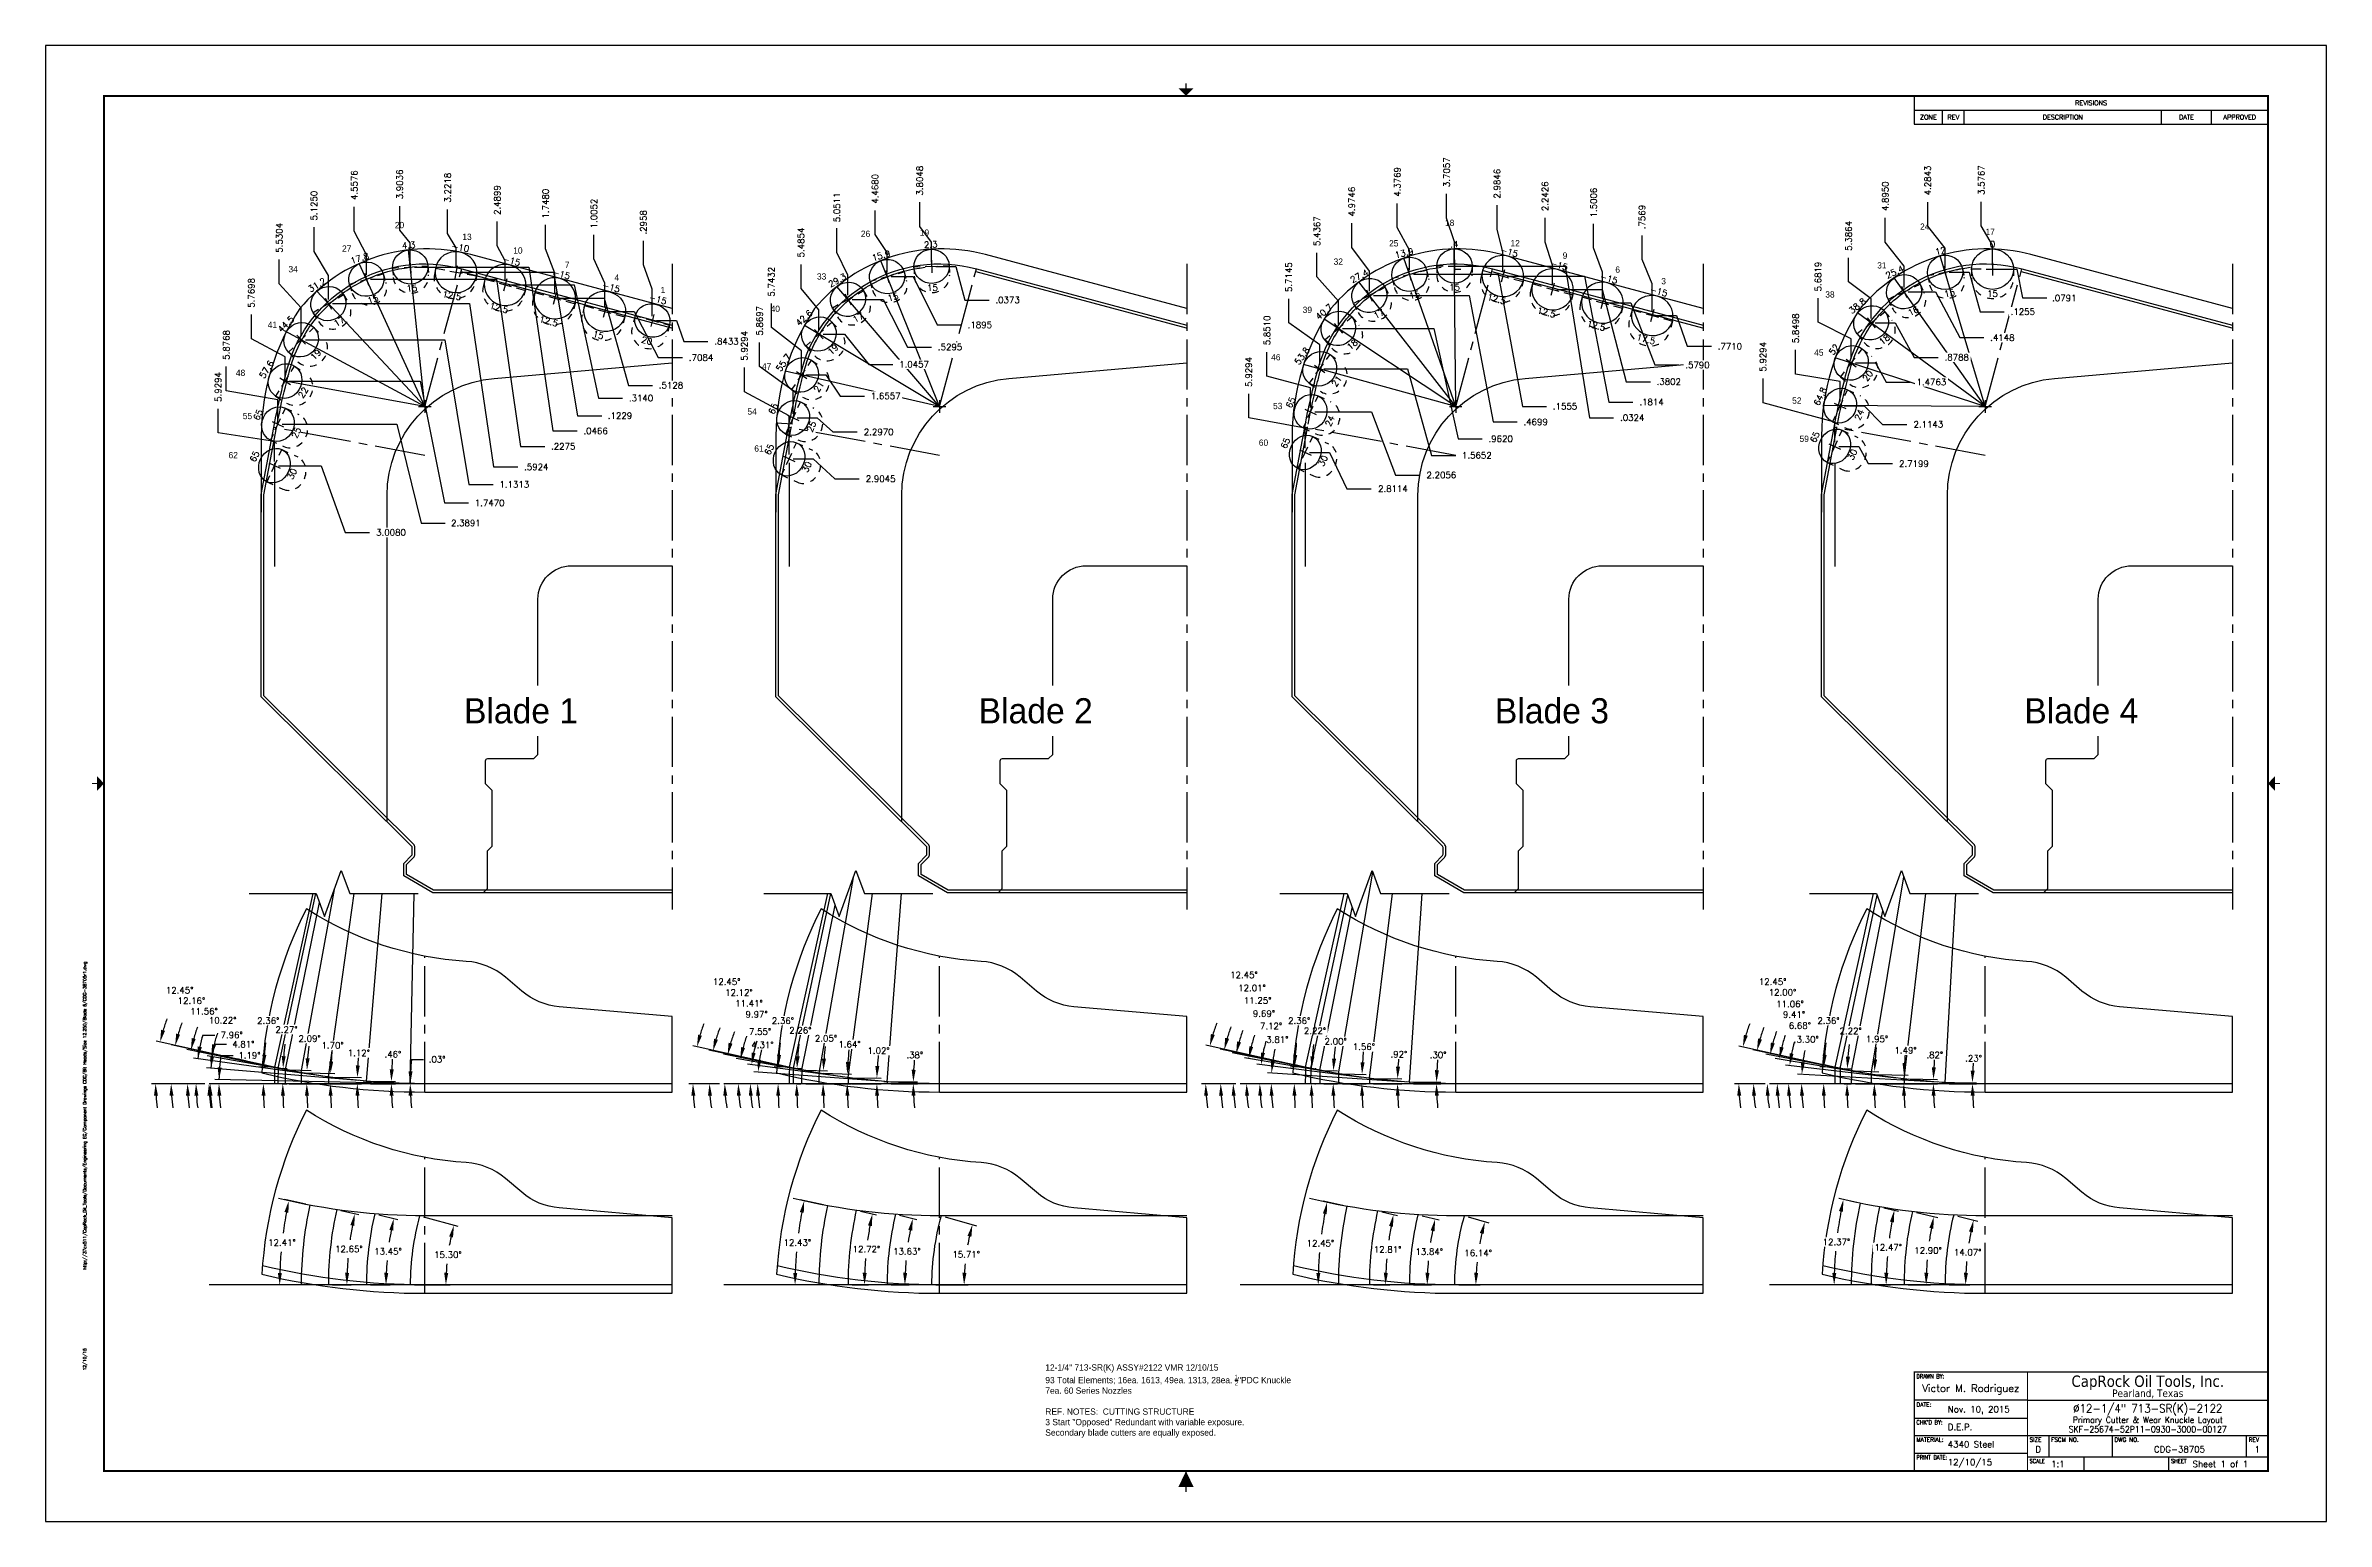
# Model space of a CAD drawing. Extents: x 34 to 102, y 11 to 33.
# Drawn here: x 34 to 68, y 10.99 to 32.99 of the extents above; entities that cross this region are included whole.
import ezdxf
from ezdxf.enums import TextEntityAlignment as Align

# ---------------------------------------------------------------- set-up
doc = ezdxf.new("R2010")
doc.units = 0
doc.header["$MEASUREMENT"] = 0
doc.header["$PDMODE"] = 35
doc.linetypes.add('CENTER2', pattern=[1.125, 0.75, -0.125, 0.125, -0.125])
doc.linetypes.add('HIDDEN2', pattern=[0.1875, 0.125, -0.0625])
doc.layers.get('0').update_dxf_attribs({"linetype": 'CONTINUOUS'})
doc.layers.get('Defpoints').update_dxf_attribs({"color": 10, "linetype": 'CONTINUOUS'})
for name, color, linetype in [('Blade1', 40, 'CONTINUOUS'), ('Blade3', 210, 'CONTINUOUS'), ('CDG-37977R1', 7, 'CONTINUOUS'), ('CLine', 5, 'CENTER2'), ('Dims', 4, 'CONTINUOUS'), ('TEXT', 3, 'CONTINUOUS'), ('Title Block', 7, 'CONTINUOUS')]:
    doc.layers.add(name, color=color, linetype=linetype)
doc.layers.add('Blade2', color=7, linetype='CONTINUOUS', true_color=0xcccc00)
doc.layers.add('Blade4', color=7, linetype='CONTINUOUS', true_color=0x00cccc)
doc.layers.add('Non Print Text', color=3, linetype='CONTINUOUS', plot=False)
doc.styles.add('Block', font='tahoma.ttf')
doc.styles.add('RomanD', font='romand.shx', dxfattribs={"width": 0.9})
doc.styles.add('RomanS', font='romans')
doc.dimstyles.get("Standard").update_dxf_attribs({"dimtxt": 0.094, "dimasz": 0.18, "dimexe": 0.0625, "dimexo": 0.0625, "dimgap": 0.09, "dimtad": 0, "dimtih": 1, "dimtoh": 1, "dimdec": 4, "dimzin": 4, "dimdsep": 46, "dimtxsty": 'RomanS', "dimcen": 0.09, "dimazin": 1, "dimtfac": 1, "dimtdec": 4, "dimtofl": 0, "dimtmove": 0, "dimatfit": 1, "dimfxl": 1, "dimtfill": 1, "dimtolj": 1, "dimtzin": 0, "dimarcsym": 0})

msp = doc.modelspace()

# ---------------------------------------------------------------- texts
at = {"layer": 'TEXT', "insert": (48.90288, 13.32733), "char_height": 0.09375, "width": 8.4192095, "attachment_point": 1}
msp.add_mtext('\\A1;12-1/4" 713-SR(K) ASSY#2122 VMR 12/10/15\\P93 Total Elements; 16ea. 1613, 49ea. 1313, 28ea. {\\H0.7x;\\S1/2;}"PDC Knuckle \\P7ea. 60 Series Nozzles\\P\\PREF. NOTES:  CUTTING STRUCTURE\\P3 Start "Opposed" Redundant with variable exposure.  \\PSecondary blade cutters are equally exposed.', dxfattribs=at)

# ---------------------------------------------------------------- blocks, each defined once
blk = doc.blocks.new('COT_Dblock')
at = {"layer": 'Defpoints'}
for p in [(33.812, 21.812), (0.188, 0.188)]:
    blk.add_point(p, dxfattribs=at)
at = {"layer": 'Title Block'}
for p, q in [((27.857, 21.25), (27.857, 20.828)), ((27.857, 21.039), (33.13, 21.039)), ((27.857, 20.828), (33.13, 20.828)), ((28.278, 20.828), (28.278, 21.039)), ((28.599, 20.828), (28.599, 21.039)), ((31.544, 20.828), (31.544, 21.039)), ((32.286, 20.828), (32.286, 21.039)), ((29.544, 1.805), (27.857, 1.805)), ((27.857, 1.539), (29.544, 1.539)), ((27.857, 1.282), (33.13, 1.282)), ((29.865, 0.961), (29.865, 1.282)), ((30.81, 0.961), (30.81, 1.282)), ((32.809, 0.961), (32.809, 1.282)), ((27.857, 1.016), (29.544, 1.016)), ((29.544, 0.961), (33.13, 0.961)), ((30.388, 0.75), (30.388, 0.961)), ((31.653, 0.75), (31.653, 0.961))]:
    blk.add_line(p, q, dxfattribs=at)
at = {"layer": 'Title Block', "color": 8}
blk.add_lwpolyline([(0, 0), (34, 0), (34, 22), (0, 22)], close=True, dxfattribs=at)
at = {"layer": 'Title Block'}
for points, const_width in [([(17, 21.438), (17, 21.363)], 0.015), ([(0.69, 11), (0.765, 11)], 0.015), ([(33.31, 11), (33.235, 11)], 0.015), ([(27.857, 0.75), (27.857, 2.227), (33.13, 2.227)], 0.0169), ([(29.544, 0.75), (29.544, 2.227)], 0.0169), ([(29.544, 1.805), (33.13, 1.805)], 0.0169), ([(17, 0.438), (17, 0.513)], 0.015)]:
    blk.add_lwpolyline(points, dxfattribs=dict(at, const_width=const_width))
at = {"layer": 'Title Block', "const_width": 0.03}
blk.add_lwpolyline([(33.13, 21.25), (0.87, 21.25), (0.87, 0.75), (33.13, 0.75)], close=True, dxfattribs=at)
at = {"layer": 'Title Block'}
for points in [[(16.887, 21.363), (17.113, 21.363), (17, 21.25)], [(0.765, 10.887), (0.765, 11.113), (0.87, 11)], [(33.235, 10.887), (33.235, 11.113), (33.13, 11)], [(16.887, 0.513), (17.113, 0.513), (17, 0.75)]]:
    blk.add_solid(points, dxfattribs=at)
for s, height, style, p in [('REVISIONS', 0.0703, 'RomanS', (30.493, 21.145)), ('ZONE', 0.0703, 'RomanS', (28.067, 20.934)), ('REV', 0.0703, 'RomanS', (28.439, 20.934)), ('DESCRIPTION', 0.07031, 'RomanS', (30.071, 20.934)), ('DATE', 0.0703, 'RomanS', (31.915, 20.934)), ('APPROVED', 0.0703, 'RomanS', (32.708, 20.934)), ('CapRock Oil Tools, Inc.', 0.16875, 'Block', (31.337, 2.09)), ('Pearland, Texas', 0.1125, 'Block', (31.337, 1.91))]:
    blk.add_text(s, height=height, dxfattribs=dict(at, style=style)).set_placement(p, align=Align.MIDDLE_CENTER)
at = {"layer": 'Title Block', "style": 'RomanS'}
for s, width, p in [('DRAWN BY:', 0.86, (27.888, 2.195)), ("CHK'D BY:", 0.91, (27.888, 1.508)), ('PRINT DATE:', 0.78, (27.888, 0.985)), ('SCALE', 0.9, (29.575, 0.93)), ('SHEET', 0.9, (31.685, 0.93))]:
    blk.add_text(s, height=0.0625, dxfattribs=dict(at, width=width)).set_placement(p, align=Align.TOP_LEFT)
for s, p in [('DATE:', (27.888, 1.773)), ('MATERIAL:', (27.888, 1.25)), ('SIZE', (29.575, 1.25)), ('FSCM NO.', (29.896, 1.25)), ('DWG NO.', (30.841, 1.25)), ('REV', (32.841, 1.25))]:
    blk.add_text(s, height=0.0625, dxfattribs=at).set_placement(p, align=Align.TOP_LEFT)
at = {"layer": 'Title Block', "color": 3, "style": 'RomanS'}
blk.add_text('D', height=0.094, dxfattribs=at).set_placement((29.704, 1.121), align=Align.TOP_CENTER)
at = {"layer": 'Title Block', "color": 1, "style": 'RomanS', "flags": 8}
for tag, p in [('FNAME', (0.62, 3.75)), ('REVDATE', (0.62, 2.25)), ('USER', (0.62, 0.75))]:
    blk.add_attdef(tag, text='', height=0.047, rotation=90, dxfattribs=at).set_placement(p, align=Align.BOTTOM_LEFT)
at = {"layer": 'Title Block', "color": 3, "style": 'RomanS', "flags": 8}
for tag, p in [('DDATE', (28.356, 1.672)), ('CHECK', (28.356, 1.406)), ('MATRL', (28.356, 1.149)), ('PDATE', (28.356, 0.883)), ('SCALE', (29.896, 0.855)), ('SHEET', (32.005, 0.855))]:
    blk.add_attdef(tag, text='', height=0.094, dxfattribs=at).set_placement(p, align=Align.MIDDLE_LEFT)
blk.add_attdef('DRAWN', text='', height=0.11, dxfattribs=at).set_placement((28.7, 1.984), align=Align.MIDDLE_CENTER)
at = {"layer": 'Title Block', "color": 3, "style": 'RomanD', "width": 0.9, "flags": 8}
for tag, height, p in [('TITL1', 0.125, (31.337, 1.684)), ('TITL2', 0.094, (31.337, 1.514)), ('TITL3', 0.094, (31.337, 1.374))]:
    blk.add_attdef(tag, text='', height=height, dxfattribs=at).set_placement(p, align=Align.MIDDLE_CENTER)
at = {"layer": 'Title Block', "color": 3, "style": 'RomanS', "flags": 8}
for tag, p in [('FSCM#', (30.337, 1.121)), ('DWG#', (31.81, 1.121)), ('REV#', (32.97, 1.121))]:
    blk.add_attdef(tag, text='', height=0.094, dxfattribs=at).set_placement(p, align=Align.TOP_CENTER)
blk = doc.blocks.new('CMark')
at = {"layer": 'CLine'}
for p, q in [((-0.094, 0), (0.094, 0)), ((0, 0.094), (0, -0.094))]:
    blk.add_line(p, q, dxfattribs=at)
blk = doc.blocks.new('1313@15')
for p, q in [((-0.17, 0), (-0.265, 0)), ((0.171, 0), (0.264, 0))]:
    blk.add_line(p, q)
at = {"color": 8, "linetype": 'HIDDEN2', "ltscale": 0.5}
blk.add_line((-0.265, 0), (-0.265, -0.135), dxfattribs=at)
at = {"color": 8, "linetype": 'HIDDEN2', "ltscale": 0.5, "flags": 128}
blk.add_lwpolyline([(0.264, 0), (0.264, -0.135)], dxfattribs=at)
blk.add_ellipse((0, 0), major_axis=(0.264, 0), ratio=0.965926)
at = {"color": 8, "linetype": 'HIDDEN2', "ltscale": 0.5}
blk.add_ellipse((0, -0.135), major_axis=(0.264, 0), ratio=0.965926, start_param=3.141593, end_param=6.283185, dxfattribs=at)
blk.add_blockref('CMark', (0, 0))
at = {"style": 'RomanS'}
blk.add_text('15', height=0.094, dxfattribs=at).set_placement((0, -0.318), align=Align.MIDDLE_CENTER)
blk.add_attdef('ANG', text='', height=0.094, dxfattribs=at).set_placement((0, 0.251), align=Align.BOTTOM_CENTER)
blk = doc.blocks.new('1313@17')
for p, q in [((-0.17, 0), (-0.265, 0)), ((0.171, 0), (0.264, 0))]:
    blk.add_line(p, q)
at = {"color": 8, "linetype": 'HIDDEN2', "ltscale": 0.5}
blk.add_line((-0.265, 0), (-0.265, -0.152), dxfattribs=at)
at = {"color": 8, "linetype": 'HIDDEN2', "ltscale": 0.5, "flags": 128}
blk.add_lwpolyline([(0.264, 0), (0.264, -0.152)], dxfattribs=at)
blk.add_ellipse((0, 0), major_axis=(0.264, 0), ratio=0.956305)
at = {"color": 8, "linetype": 'HIDDEN2', "ltscale": 0.5}
blk.add_ellipse((0, -0.152), major_axis=(0.264, 0), ratio=0.92388, start_param=3.141593, end_param=6.283185, dxfattribs=at)
blk.add_blockref('CMark', (0, 0))
at = {"style": 'RomanS'}
blk.add_text('17', height=0.094, dxfattribs=at).set_placement((0, -0.311), align=Align.MIDDLE_CENTER)
blk.add_attdef('ANG', text='', height=0.094, dxfattribs=at).set_placement((0, 0.251), align=Align.BOTTOM_CENTER)
blk = doc.blocks.new('1313@19')
for p, q in [((-0.17, 0), (-0.265, 0)), ((0.171, 0), (0.264, 0))]:
    blk.add_line(p, q)
at = {"color": 8, "linetype": 'HIDDEN2', "ltscale": 0.5}
blk.add_line((-0.265, 0), (-0.265, -0.199), dxfattribs=at)
at = {"color": 8, "linetype": 'HIDDEN2', "ltscale": 0.5, "flags": 128}
blk.add_lwpolyline([(0.264, 0), (0.264, -0.199)], dxfattribs=at)
blk.add_ellipse((0, 0), major_axis=(0.264, 0), ratio=0.945519)
at = {"color": 8, "linetype": 'HIDDEN2', "ltscale": 0.5}
blk.add_ellipse((0, -0.199), major_axis=(0.264, 0), ratio=0.92388, start_param=3.141593, end_param=6.283185, dxfattribs=at)
blk.add_blockref('CMark', (0, 0))
at = {"style": 'RomanS'}
blk.add_text('19', height=0.094, dxfattribs=at).set_placement((0, -0.311), align=Align.MIDDLE_CENTER)
blk.add_attdef('ANG', text='', height=0.094, dxfattribs=at).set_placement((0, 0.251), align=Align.BOTTOM_CENTER)
blk = doc.blocks.new('1313@21')
for p, q in [((-0.17, 0), (-0.265, 0)), ((0.171, 0), (0.264, 0))]:
    blk.add_line(p, q)
at = {"color": 8, "linetype": 'HIDDEN2', "ltscale": 0.5}
blk.add_line((-0.265, 0), (-0.265, -0.199), dxfattribs=at)
at = {"color": 8, "linetype": 'HIDDEN2', "ltscale": 0.5, "flags": 128}
blk.add_lwpolyline([(0.264, 0), (0.264, -0.199)], dxfattribs=at)
blk.add_ellipse((0, 0), major_axis=(0.264, 0), ratio=0.93358)
at = {"color": 8, "linetype": 'HIDDEN2', "ltscale": 0.5}
blk.add_ellipse((0, -0.199), major_axis=(0.264, 0), ratio=0.92388, start_param=3.141593, end_param=6.283185, dxfattribs=at)
blk.add_blockref('CMark', (0, 0))
at = {"style": 'RomanS'}
blk.add_text('21', height=0.094, dxfattribs=at).set_placement((0, -0.311), align=Align.MIDDLE_CENTER)
blk.add_attdef('ANG', text='', height=0.094, dxfattribs=at).set_placement((0, 0.251), align=Align.BOTTOM_CENTER)
blk = doc.blocks.new('1313@25')
for p, q in [((-0.17, 0), (-0.265, 0)), ((0.171, 0), (0.264, 0))]:
    blk.add_line(p, q)
at = {"color": 8, "linetype": 'HIDDEN2', "ltscale": 0.5}
blk.add_line((-0.265, 0), (-0.265, -0.22), dxfattribs=at)
at = {"color": 8, "linetype": 'HIDDEN2', "ltscale": 0.5, "flags": 128}
blk.add_lwpolyline([(0.264, 0), (0.264, -0.22)], dxfattribs=at)
blk.add_ellipse((0, 0), major_axis=(0.264, 0), ratio=0.906308)
at = {"color": 8, "linetype": 'HIDDEN2', "ltscale": 0.5}
blk.add_ellipse((0, -0.22), major_axis=(0.264, 0), ratio=0.906308, start_param=3.141593, end_param=6.283185, dxfattribs=at)
blk.add_blockref('CMark', (0, 0))
at = {"style": 'RomanS'}
blk.add_text('25', height=0.094, dxfattribs=at).set_placement((0, -0.302), align=Align.MIDDLE_CENTER)
blk.add_attdef('ANG', text='', height=0.094, dxfattribs=at).set_placement((0, 0.251), align=Align.BOTTOM_CENTER)
blk = doc.blocks.new('1613@12.5')
for p, q in [((-0.17, 0), (-0.312, 0)), ((0.171, 0), (0.312, 0))]:
    blk.add_line(p, q)
at = {"color": 8, "linetype": 'HIDDEN2', "ltscale": 0.5}
blk.add_line((-0.312, 0), (-0.312, -0.09), dxfattribs=at)
at = {"color": 8, "linetype": 'HIDDEN2', "ltscale": 0.5, "flags": 128}
blk.add_lwpolyline([(0.312, 0.022), (0.312, -0.09)], dxfattribs=at)
blk.add_ellipse((0, 0), major_axis=(-0.312, 0), ratio=0.97632, start_param=3.141593, end_param=9.424778)
at = {"color": 8, "linetype": 'HIDDEN2', "ltscale": 0.5}
blk.add_ellipse((0, -0.09), major_axis=(-0.312, 0), ratio=0.97632, start_param=0, end_param=3.141593, dxfattribs=at)
blk.add_blockref('CMark', (0, 0))
at = {"style": 'RomanS'}
blk.add_text('12.5', height=0.094, dxfattribs=at).set_placement((0, -0.355), align=Align.MIDDLE_CENTER)
blk.add_attdef('ANG', text='', height=0.094, dxfattribs=at).set_placement((0, 0.298), align=Align.BOTTOM_CENTER)
blk = doc.blocks.new('1313@18')
for p, q in [((-0.17, 0), (-0.265, 0)), ((0.171, 0), (0.264, 0))]:
    blk.add_line(p, q)
at = {"color": 8, "linetype": 'HIDDEN2', "ltscale": 0.5}
blk.add_line((-0.265, 0), (-0.265, -0.161), dxfattribs=at)
at = {"color": 8, "linetype": 'HIDDEN2', "ltscale": 0.5, "flags": 128}
blk.add_lwpolyline([(0.264, 0), (0.264, -0.161)], dxfattribs=at)
blk.add_ellipse((0, 0), major_axis=(0.264, 0), ratio=0.951057)
at = {"color": 8, "linetype": 'HIDDEN2', "ltscale": 0.5}
blk.add_ellipse((0, -0.161), major_axis=(0.264, 0), ratio=0.951057, start_param=3.141593, end_param=6.283185, dxfattribs=at)
blk.add_blockref('CMark', (0, 0))
at = {"style": 'RomanS'}
blk.add_text('18', height=0.094, dxfattribs=at).set_placement((0, -0.318), align=Align.MIDDLE_CENTER)
blk.add_attdef('ANG', text='', height=0.094, dxfattribs=at).set_placement((0, 0.251), align=Align.BOTTOM_CENTER)
blk = doc.blocks.new('1313@24')
for p, q in [((-0.17, 0), (-0.265, 0)), ((0.171, 0), (0.264, 0))]:
    blk.add_line(p, q)
at = {"color": 8, "linetype": 'HIDDEN2', "ltscale": 0.5}
blk.add_line((-0.265, 0), (-0.265, -0.212), dxfattribs=at)
at = {"color": 8, "linetype": 'HIDDEN2', "ltscale": 0.5, "flags": 128}
blk.add_lwpolyline([(0.264, 0), (0.264, -0.212)], dxfattribs=at)
blk.add_ellipse((0, 0), major_axis=(0.264, 0), ratio=0.913535)
at = {"color": 8, "linetype": 'HIDDEN2', "ltscale": 0.5}
blk.add_ellipse((0, -0.212), major_axis=(0.264, 0), ratio=0.913535, start_param=3.141593, end_param=6.283185, dxfattribs=at)
blk.add_blockref('CMark', (0, 0))
at = {"style": 'RomanS'}
blk.add_text('24', height=0.094, dxfattribs=at).set_placement((0, -0.318), align=Align.MIDDLE_CENTER)
blk.add_attdef('ANG', text='', height=0.094, dxfattribs=at).set_placement((0, 0.251), align=Align.BOTTOM_CENTER)
blk = doc.blocks.new('1313@16')
for p, q in [((-0.17, 0), (-0.265, 0)), ((0.171, 0), (0.264, 0))]:
    blk.add_line(p, q)
at = {"color": 8, "linetype": 'HIDDEN2', "ltscale": 0.5}
blk.add_line((-0.265, 0), (-0.265, -0.143), dxfattribs=at)
at = {"color": 8, "linetype": 'HIDDEN2', "ltscale": 0.5, "flags": 128}
blk.add_lwpolyline([(0.264, 0), (0.264, -0.143)], dxfattribs=at)
blk.add_ellipse((0, 0), major_axis=(0.264, 0), ratio=0.961262)
at = {"color": 8, "linetype": 'HIDDEN2', "ltscale": 0.5}
blk.add_ellipse((0, -0.143), major_axis=(0.264, 0), ratio=0.961262, start_param=3.141593, end_param=6.283185, dxfattribs=at)
blk.add_blockref('CMark', (0, 0))
at = {"style": 'RomanS'}
blk.add_text('16', height=0.094, dxfattribs=at).set_placement((0, -0.318), align=Align.MIDDLE_CENTER)
blk.add_attdef('ANG', text='', height=0.094, dxfattribs=at).set_placement((0, 0.251), align=Align.BOTTOM_CENTER)
blk = doc.blocks.new('1313@20')
for p, q in [((-0.17, 0), (-0.265, 0)), ((0.171, 0), (0.264, 0))]:
    blk.add_line(p, q)
at = {"color": 8, "linetype": 'HIDDEN2', "ltscale": 0.5}
blk.add_line((-0.265, 0), (-0.265, -0.178), dxfattribs=at)
at = {"color": 8, "linetype": 'HIDDEN2', "ltscale": 0.5, "flags": 128}
blk.add_lwpolyline([(0.264, 0), (0.264, -0.178)], dxfattribs=at)
blk.add_ellipse((0, 0), major_axis=(0.264, 0), ratio=0.939693)
at = {"color": 8, "linetype": 'HIDDEN2', "ltscale": 0.5}
blk.add_ellipse((0, -0.178), major_axis=(0.264, 0), ratio=0.939693, start_param=3.141593, end_param=6.283185, dxfattribs=at)
blk.add_blockref('CMark', (0, 0))
at = {"style": 'RomanS'}
blk.add_text('20', height=0.094, dxfattribs=at).set_placement((0, -0.311), align=Align.MIDDLE_CENTER)
blk.add_attdef('ANG', text='', height=0.094, dxfattribs=at).set_placement((0, 0.251), align=Align.BOTTOM_CENTER)
blk = doc.blocks.new('1313@22')
for p, q in [((-0.17, 0), (-0.265, 0)), ((0.171, 0), (0.264, 0))]:
    blk.add_line(p, q)
at = {"color": 8, "linetype": 'HIDDEN2', "ltscale": 0.5}
blk.add_line((-0.265, 0), (-0.265, -0.195), dxfattribs=at)
at = {"color": 8, "linetype": 'HIDDEN2', "ltscale": 0.5, "flags": 128}
blk.add_lwpolyline([(0.264, 0), (0.264, -0.195)], dxfattribs=at)
blk.add_ellipse((0, 0), major_axis=(0.264, 0), ratio=0.927184)
at = {"color": 8, "linetype": 'HIDDEN2', "ltscale": 0.5}
blk.add_ellipse((0, -0.195), major_axis=(0.264, 0), ratio=0.927184, start_param=3.141593, end_param=6.283185, dxfattribs=at)
blk.add_blockref('CMark', (0, 0))
at = {"style": 'RomanS'}
blk.add_text('22', height=0.094, dxfattribs=at).set_placement((0, -0.318), align=Align.MIDDLE_CENTER)
blk.add_attdef('ANG', text='', height=0.094, dxfattribs=at).set_placement((0, 0.251), align=Align.BOTTOM_CENTER)
blk = doc.blocks.new('1313@30')
for p, q in [((-0.17, 0), (-0.265, 0)), ((0.171, 0), (0.264, 0))]:
    blk.add_line(p, q)
at = {"color": 8, "linetype": 'HIDDEN2', "ltscale": 0.5}
blk.add_line((-0.265, 0), (-0.265, -0.26), dxfattribs=at)
at = {"color": 8, "linetype": 'HIDDEN2', "ltscale": 0.5, "flags": 128}
blk.add_lwpolyline([(0.264, 0), (0.264, -0.26)], dxfattribs=at)
blk.add_ellipse((0, 0), major_axis=(0.264, 0), ratio=0.866025)
at = {"color": 8, "linetype": 'HIDDEN2', "ltscale": 0.5}
blk.add_ellipse((0, -0.26), major_axis=(0.264, 0), ratio=0.866025, start_param=3.141593, end_param=6.283185, dxfattribs=at)
blk.add_blockref('CMark', (0, 0))
at = {"style": 'RomanS'}
blk.add_text('30', height=0.094, dxfattribs=at).set_placement((0, -0.292), align=Align.MIDDLE_CENTER)
blk.add_attdef('ANG', text='', height=0.094, dxfattribs=at).set_placement((0, 0.251), align=Align.BOTTOM_CENTER)
blk = doc.blocks.new('*D372')
at = {"layer": 'Defpoints', "color": 0, "transparency": 16777216}
for p in [(36.438, 17.511), (36.584, 17.532), (39.386, 17.514), (39.486, 17.512), (39.652, 17.511)]:
    blk.add_point(p, dxfattribs=at)
at = {"layer": 'Dims', "color": 0, "lineweight": -2, "transparency": 16777216}
for p, q in [((36.614, 17.932), (36.794, 17.932)), ((39.324, 17.516), (36.523, 17.574))]:
    blk.add_line(p, q, dxfattribs=at)
for start, end in [(171.8339, 178.8068), (171.8371, 175.3219), (183.4848, 186.9697)]:
    blk.add_arc((39.544, 17.511), 2.96, start, end, dxfattribs=at)
at = {"layer": 'Dims', "color": 0, "transparency": 16777216}
for points in [[(36.624, 17.751), (36.564, 17.754), (36.585, 17.573)], [(36.56, 17.33), (36.62, 17.332), (36.584, 17.511)]]:
    blk.add_solid(points, dxfattribs=at)
at = {"layer": 'Dims', "color": 0, "transparency": 16777216, "insert": (37.039, 17.932), "char_height": 0.094, "attachment_point": 5, "style": 'RomanS', "bg_fill": 3, "box_fill_scale": 1.25, "bg_fill_color": 256, "bg_fill_true_color": 13158600, "bg_fill_transparency": 0}
blk.add_mtext('\\A1;1.19°', dxfattribs=at)
blk = doc.blocks.new('*D373')
at = {"layer": 'Defpoints', "color": 0, "transparency": 16777216}
for p in [(36.438, 17.511), (36.454, 17.588), (38.733, 17.552), (38.832, 17.543), (39.652, 17.511)]:
    blk.add_point(p, dxfattribs=at)
at = {"layer": 'Dims', "color": 0, "lineweight": -2, "transparency": 16777216}
for p, q in [((36.516, 18.099), (36.696, 18.099)), ((38.67, 17.557), (36.4, 17.748))]:
    blk.add_line(p, q, dxfattribs=at)
for start, end in [(167.7219, 175.1901), (167.7259, 171.458), (183.7321, 187.4642)]:
    blk.add_arc((39.217, 17.511), 2.764, start, end, dxfattribs=at)
at = {"layer": 'Dims', "color": 0, "transparency": 16777216}
for points in [[(36.513, 17.918), (36.454, 17.925), (36.462, 17.743)], [(36.429, 17.33), (36.489, 17.332), (36.453, 17.511)]]:
    blk.add_solid(points, dxfattribs=at)
at = {"layer": 'Dims', "color": 0, "transparency": 16777216, "insert": (36.947, 18.099), "char_height": 0.094, "attachment_point": 5, "style": 'RomanS', "bg_fill": 3, "box_fill_scale": 1.25, "bg_fill_color": 256, "bg_fill_true_color": 13158600, "bg_fill_transparency": 0}
blk.add_mtext('\\A1;4.81°', dxfattribs=at)
blk = doc.blocks.new('*D374')
at = {"layer": 'Defpoints', "color": 0, "transparency": 16777216}
for p in [(36.245, 17.636), (36.438, 17.511), (38.166, 17.618), (38.265, 17.604), (39.652, 17.511)]:
    blk.add_point(p, dxfattribs=at)
at = {"layer": 'Dims', "color": 0, "lineweight": -2, "transparency": 16777216}
for p, q in [((36.342, 18.236), (36.522, 18.236)), ((38.104, 17.627), (36.206, 17.892)), ((36.375, 17.511), (36.18, 17.511))]:
    blk.add_line(p, q, dxfattribs=at)
for start, end in [(164.3631, 172.0413), (164.3674, 168.2043), (183.837, 187.6739)]:
    blk.add_arc((38.931, 17.511), 2.688, start, end, dxfattribs=at)
at = {"layer": 'Dims', "color": 0, "transparency": 16777216}
for points in [[(36.329, 18.055), (36.269, 18.066), (36.268, 17.883)], [(36.218, 17.33), (36.278, 17.332), (36.242, 17.511)]]:
    blk.add_solid(points, dxfattribs=at)
at = {"layer": 'Dims', "color": 0, "transparency": 16777216, "insert": (36.773, 18.236), "char_height": 0.094, "attachment_point": 5, "style": 'RomanS', "bg_fill": 3, "box_fill_scale": 1.25, "bg_fill_color": 256, "bg_fill_true_color": 13158600, "bg_fill_transparency": 0}
blk.add_mtext('\\A1;7.96°', dxfattribs=at)
blk = doc.blocks.new('*D375')
at = {"layer": 'Defpoints', "color": 0, "transparency": 16777216}
for p in [(37.763, 17.684), (36.438, 17.511), (36.439, 17.647), (37.861, 17.667), (39.652, 17.511)]:
    blk.add_point(p, dxfattribs=at)
at = {"layer": 'Dims', "color": 0, "lineweight": -2, "transparency": 16777216}
for p, q in [((37.701, 17.696), (36.41, 17.928)), ((36.375, 17.511), (36.373, 17.511))]:
    blk.add_line(p, q, dxfattribs=at)
for start, end in [(160.7715, 165.2768), (184.5053, 189.0106)]:
    blk.add_arc((38.725, 17.511), 2.29, start, end, dxfattribs=at)
at = {"layer": 'Dims', "color": 0, "transparency": 16777216}
for points in [[(36.54, 18.087), (36.481, 18.099), (36.471, 17.917)], [(36.412, 17.33), (36.472, 17.332), (36.435, 17.511)]]:
    blk.add_solid(points, dxfattribs=at)
at = {"layer": 'Dims', "color": 0, "transparency": 16777216, "insert": (36.639, 18.456), "char_height": 0.094, "attachment_point": 5, "style": 'RomanS', "bg_fill": 3, "box_fill_scale": 1.25, "bg_fill_color": 256, "bg_fill_true_color": 13158600, "bg_fill_transparency": 0}
blk.add_mtext('\\A1;10.22°', dxfattribs=at)
blk = doc.blocks.new('*D376')
at = {"layer": 'Defpoints', "color": 0, "transparency": 16777216}
for p in [(37.525, 17.731), (37.623, 17.711), (36.121, 17.678), (36.438, 17.511), (39.652, 17.511)]:
    blk.add_point(p, dxfattribs=at)
at = {"layer": 'Dims', "color": 0, "lineweight": -2, "transparency": 16777216}
for p, q in [((37.464, 17.744), (36.104, 18.022)), ((36.375, 17.511), (36.053, 17.511))]:
    blk.add_line(p, q, dxfattribs=at)
for start, end in [(160.1497, 164.2967), (184.147, 188.2941)]:
    blk.add_arc((38.603, 17.511), 2.487, start, end, dxfattribs=at)
at = {"layer": 'Dims', "color": 0, "transparency": 16777216}
for points in [[(36.237, 18.177), (36.179, 18.191), (36.166, 18.009)], [(36.092, 17.33), (36.152, 17.332), (36.115, 17.511)]]:
    blk.add_solid(points, dxfattribs=at)
at = {"layer": 'Dims', "color": 0, "transparency": 16777216, "insert": (36.361, 18.59), "char_height": 0.094, "attachment_point": 5, "style": 'RomanS', "bg_fill": 3, "box_fill_scale": 1.25, "bg_fill_color": 256, "bg_fill_true_color": 13158600, "bg_fill_transparency": 0}
blk.add_mtext('\\A1;11.56°', dxfattribs=at)
blk = doc.blocks.new('*D377')
at = {"layer": 'Defpoints', "color": 0, "transparency": 16777216}
for p in [(35.878, 17.7), (37.419, 17.754), (37.517, 17.733), (36.438, 17.511), (39.652, 17.511)]:
    blk.add_point(p, dxfattribs=at)
at = {"layer": 'Dims', "color": 0, "lineweight": -2, "transparency": 16777216}
for p, q in [((37.358, 17.767), (35.87, 18.088)), ((36.375, 17.511), (35.809, 17.511))]:
    blk.add_line(p, q, dxfattribs=at)
for start, end in [(160.1356, 163.9898), (183.8542, 187.7083)]:
    blk.add_arc((38.548, 17.511), 2.676, start, end, dxfattribs=at)
at = {"layer": 'Dims', "color": 0, "transparency": 16777216}
for points in [[(36.004, 18.242), (35.946, 18.257), (35.931, 18.075)], [(35.847, 17.33), (35.907, 17.332), (35.871, 17.511)]]:
    blk.add_solid(points, dxfattribs=at)
at = {"layer": 'Dims', "color": 0, "transparency": 16777216, "insert": (36.174, 18.747), "char_height": 0.094, "attachment_point": 5, "style": 'RomanS', "bg_fill": 3, "box_fill_scale": 1.25, "bg_fill_color": 256, "bg_fill_true_color": 13158600, "bg_fill_transparency": 0}
blk.add_mtext('\\A1;12.16°', dxfattribs=at)
blk = doc.blocks.new('*D378')
at = {"layer": 'Defpoints', "color": 0, "transparency": 16777216}
for p in [(35.647, 17.72), (37.367, 17.766), (37.464, 17.744), (36.438, 17.511), (39.652, 17.511)]:
    blk.add_point(p, dxfattribs=at)
at = {"layer": 'Dims', "color": 0, "lineweight": -2, "transparency": 16777216}
for p, q in [((37.306, 17.779), (35.646, 18.146)), ((36.375, 17.511), (35.577, 17.511))]:
    blk.add_line(p, q, dxfattribs=at)
for start, end in [(160.3895, 163.9693), (183.5798, 187.1597)]:
    blk.add_arc((38.521, 17.511), 2.881, start, end, dxfattribs=at)
at = {"layer": 'Dims', "color": 0, "transparency": 16777216}
for points in [[(35.78, 18.299), (35.722, 18.314), (35.707, 18.132)], [(35.615, 17.33), (35.675, 17.332), (35.639, 17.511)]]:
    blk.add_solid(points, dxfattribs=at)
at = {"layer": 'Dims', "color": 0, "transparency": 16777216, "insert": (35.998, 18.904), "char_height": 0.094, "attachment_point": 5, "style": 'RomanS', "bg_fill": 3, "box_fill_scale": 1.25, "bg_fill_color": 256, "bg_fill_true_color": 13158600, "bg_fill_transparency": 0}
blk.add_mtext('\\A1;12.45°', dxfattribs=at)
blk = doc.blocks.new('*D379')
at = {"layer": 'Defpoints', "color": 0, "transparency": 16777216}
for p in [(39.435, 17.512), (39.436, 17.513), (39.436, 17.511), (43.34, 17.511)]:
    blk.add_point(p, dxfattribs=at)
at = {"layer": 'Dims', "color": 0, "lineweight": -2, "transparency": 16777216}
for p, q in [((39.452, 17.873), (39.632, 17.873)), ((39.374, 17.513), (39.373, 17.513)), ((39.374, 17.511), (39.373, 17.511))]:
    blk.add_line(p, q, dxfattribs=at)
for start, end in [(174.6823, 179.967), (174.6837, 177.3253), (182.6417, 185.2833)]:
    blk.add_arc((43.34, 17.511), 3.904, start, end, dxfattribs=at)
at = {"layer": 'Dims', "color": 0, "transparency": 16777216}
for points in [[(39.47, 17.693), (39.41, 17.694), (39.435, 17.513)], [(39.41, 17.33), (39.47, 17.332), (39.435, 17.511)]]:
    blk.add_solid(points, dxfattribs=at)
at = {"layer": 'Dims', "color": 0, "transparency": 16777216, "insert": (39.836, 17.873), "char_height": 0.094, "attachment_point": 5, "style": 'RomanS', "bg_fill": 3, "box_fill_scale": 1.25, "bg_fill_color": 256, "bg_fill_true_color": 13158600, "bg_fill_transparency": 0}
blk.add_mtext('\\A1;.03°', dxfattribs=at)
blk = doc.blocks.new('*D380')
at = {"layer": 'Defpoints', "color": 0, "transparency": 16777216}
for p in [(38.782, 17.548), (38.782, 17.511), (39.154, 17.522), (43.34, 17.511)]:
    blk.add_point(p, dxfattribs=at)
at = {"layer": 'Dims', "color": 0, "lineweight": -2, "transparency": 16777216}
for p, q in [((38.845, 17.547), (39.217, 17.544)), ((38.845, 17.511), (39.217, 17.511))]:
    blk.add_line(p, q, dxfattribs=at)
for start, end in [(174.6123, 177.0765), (182.4642, 184.9284)]:
    blk.add_arc((43.34, 17.511), 4.186, start, end, dxfattribs=at)
at = {"layer": 'Dims', "color": 0, "transparency": 16777216}
for points in [[(39.19, 17.724), (39.13, 17.725), (39.154, 17.545)], [(39.128, 17.33), (39.188, 17.332), (39.154, 17.511)]]:
    blk.add_solid(points, dxfattribs=at)
at = {"layer": 'Dims', "color": 0, "transparency": 16777216, "insert": (39.177, 17.948), "char_height": 0.094, "attachment_point": 5, "style": 'RomanS', "bg_fill": 3, "box_fill_scale": 1.25, "bg_fill_color": 256, "bg_fill_true_color": 13158600, "bg_fill_transparency": 0}
blk.add_mtext('\\A1;.46°', dxfattribs=at)
blk = doc.blocks.new('*D381')
at = {"layer": 'Defpoints', "color": 0, "transparency": 16777216}
for p in [(38.215, 17.511), (38.216, 17.611), (38.646, 17.542), (43.34, 17.511)]:
    blk.add_point(p, dxfattribs=at)
at = {"layer": 'Dims', "color": 0, "lineweight": -2, "transparency": 16777216}
for p, q in [((38.277, 17.511), (38.709, 17.511)), ((38.278, 17.61), (38.709, 17.601))]:
    blk.add_line(p, q, dxfattribs=at)
for start, end in [(174.4881, 176.6854), (182.1973, 184.3946)]:
    blk.add_arc((43.34, 17.511), 4.694, start, end, dxfattribs=at)
at = {"layer": 'Dims', "color": 0, "transparency": 16777216}
for points in [[(38.684, 17.781), (38.624, 17.784), (38.647, 17.603)], [(38.619, 17.331), (38.679, 17.332), (38.646, 17.511)]]:
    blk.add_solid(points, dxfattribs=at)
at = {"layer": 'Dims', "color": 0, "transparency": 16777216, "insert": (38.669, 17.97), "char_height": 0.094, "attachment_point": 5, "style": 'RomanS', "bg_fill": 3, "box_fill_scale": 1.25, "bg_fill_color": 256, "bg_fill_true_color": 13158600, "bg_fill_transparency": 0}
blk.add_mtext('\\A1;1.12°', dxfattribs=at)
blk = doc.blocks.new('*D382')
at = {"layer": 'Defpoints', "color": 0, "transparency": 16777216}
for p in [(37.809, 17.511), (37.812, 17.676), (38.246, 17.562), (43.34, 17.511)]:
    blk.add_point(p, dxfattribs=at)
at = {"layer": 'Dims', "color": 0, "lineweight": -2, "transparency": 16777216}
for p, q in [((37.872, 17.511), (38.309, 17.511)), ((37.874, 17.674), (38.311, 17.661))]:
    blk.add_line(p, q, dxfattribs=at)
for start, end in [(174.2454, 176.2702), (182.0248, 184.0497)]:
    blk.add_arc((43.34, 17.511), 5.094, start, end, dxfattribs=at)
at = {"layer": 'Dims', "color": 0, "transparency": 16777216}
for points in [[(38.287, 17.841), (38.227, 17.844), (38.248, 17.663)], [(38.219, 17.331), (38.279, 17.332), (38.246, 17.511)]]:
    blk.add_solid(points, dxfattribs=at)
at = {"layer": 'Dims', "color": 0, "transparency": 16777216, "insert": (38.278, 18.081), "char_height": 0.094, "attachment_point": 5, "style": 'RomanS', "bg_fill": 3, "box_fill_scale": 1.25, "bg_fill_color": 256, "bg_fill_true_color": 13158600, "bg_fill_transparency": 0}
blk.add_mtext('\\A1;1.70°', dxfattribs=at)
blk = doc.blocks.new('*D383')
at = {"layer": 'Defpoints', "color": 0, "transparency": 16777216}
for p in [(37.574, 17.721), (37.57, 17.511), (37.893, 17.577), (43.34, 17.511)]:
    blk.add_point(p, dxfattribs=at)
at = {"layer": 'Dims', "color": 0, "lineweight": -2, "transparency": 16777216}
for p, q in [((37.636, 17.719), (37.959, 17.707)), ((37.633, 17.511), (37.955, 17.511))]:
    blk.add_line(p, q, dxfattribs=at)
for start, end in [(174.1241, 176.0176), (181.8934, 183.7869)]:
    blk.add_arc((43.34, 17.511), 5.447, start, end, dxfattribs=at)
at = {"layer": 'Dims', "color": 0, "transparency": 16777216}
for points in [[(37.936, 17.888), (37.876, 17.891), (37.896, 17.71)], [(37.866, 17.331), (37.926, 17.332), (37.893, 17.511)]]:
    blk.add_solid(points, dxfattribs=at)
at = {"layer": 'Dims', "color": 0, "transparency": 16777216, "insert": (37.935, 18.184), "char_height": 0.094, "attachment_point": 5, "style": 'RomanS', "bg_fill": 3, "box_fill_scale": 1.25, "bg_fill_color": 256, "bg_fill_true_color": 13158600, "bg_fill_transparency": 0}
blk.add_mtext('\\A1;2.09°', dxfattribs=at)
blk = doc.blocks.new('*D384')
at = {"layer": 'Defpoints', "color": 0, "transparency": 16777216}
for p in [(37.468, 17.744), (37.463, 17.511), (37.536, 17.588), (43.34, 17.511)]:
    blk.add_point(p, dxfattribs=at)
at = {"layer": 'Dims', "color": 0, "lineweight": -2, "transparency": 16777216}
for p, q in [((37.53, 17.741), (37.602, 17.738)), ((37.526, 17.511), (37.598, 17.511))]:
    blk.add_line(p, q, dxfattribs=at)
for start, end in [(174.1779, 175.9547), (181.7767, 183.5535)]:
    blk.add_arc((43.34, 17.511), 5.805, start, end, dxfattribs=at)
at = {"layer": 'Dims', "color": 0, "transparency": 16777216}
for points in [[(37.579, 17.919), (37.52, 17.922), (37.54, 17.741)], [(37.508, 17.331), (37.568, 17.332), (37.535, 17.511)]]:
    blk.add_solid(points, dxfattribs=at)
at = {"layer": 'Dims', "color": 0, "transparency": 16777216, "insert": (37.591, 18.318), "char_height": 0.094, "attachment_point": 5, "style": 'RomanS', "bg_fill": 3, "box_fill_scale": 1.25, "bg_fill_color": 256, "bg_fill_true_color": 13158600, "bg_fill_transparency": 0}
blk.add_mtext('\\A1;2.27°', dxfattribs=at)
blk = doc.blocks.new('*D385')
at = {"layer": 'Defpoints', "color": 0, "transparency": 16777216}
for p in [(37.415, 17.755), (37.247, 17.595), (37.41, 17.511), (43.34, 17.511)]:
    blk.add_point(p, dxfattribs=at)
at = {"layer": 'Dims', "color": 0, "lineweight": -2, "transparency": 16777216}
for p, q in [((37.353, 17.758), (37.189, 17.764)), ((37.348, 17.511), (37.183, 17.511))]:
    blk.add_line(p, q, dxfattribs=at)
for start, end in [(174.2566, 175.949), (181.6924, 183.3849)]:
    blk.add_arc((43.34, 17.511), 6.094, start, end, dxfattribs=at)
at = {"layer": 'Dims', "color": 0, "transparency": 16777216}
for points in [[(37.291, 17.94), (37.231, 17.943), (37.251, 17.762)], [(37.219, 17.331), (37.279, 17.332), (37.246, 17.511)]]:
    blk.add_solid(points, dxfattribs=at)
at = {"layer": 'Dims', "color": 0, "transparency": 16777216, "insert": (37.319, 18.449), "char_height": 0.094, "attachment_point": 5, "style": 'RomanS', "bg_fill": 3, "box_fill_scale": 1.25, "bg_fill_color": 256, "bg_fill_true_color": 13158600, "bg_fill_transparency": 0}
blk.add_mtext('\\A1;2.36°', dxfattribs=at)
blk = doc.blocks.new('*D386')
at = {"layer": 'Defpoints', "color": 0, "transparency": 16777216}
for p in [(43.34, 29.732), (43.044, 28.889)]:
    blk.add_point(p, dxfattribs=at)
at = {"layer": 'Dims', "color": 0, "lineweight": -2, "transparency": 16777216}
for p, q in [((42.912, 29.716), (42.912, 30.076)), ((43.044, 29.356), (42.912, 29.716)), ((43.044, 28.951), (43.044, 29.356))]:
    blk.add_line(p, q, dxfattribs=at)
at = {"layer": 'Dims', "color": 0, "transparency": 16777216, "insert": (42.912, 30.351), "char_height": 0.094, "attachment_point": 5, "rotation": 90, "style": 'RomanS', "bg_fill": 3, "box_fill_scale": 1.25, "bg_fill_color": 256, "bg_fill_true_color": 13158600, "bg_fill_transparency": 0}
blk.add_mtext('\\A1;.2958', dxfattribs=at)
at = {"layer": 'Defpoints', "color": 0, "transparency": 16777216}
blk.add_point((42.912, 30.076), dxfattribs=at)
blk = doc.blocks.new('*D358')
at = {"layer": 'Defpoints', "color": 0, "transparency": 16777216}
for p in [(43.34, 29.732), (42.335, 29.024)]:
    blk.add_point(p, dxfattribs=at)
at = {"layer": 'Dims', "color": 0, "lineweight": -2, "transparency": 16777216}
for p, q in [((42.173, 29.807), (42.173, 30.167)), ((42.335, 29.447), (42.173, 29.807)), ((42.335, 29.086), (42.335, 29.447))]:
    blk.add_line(p, q, dxfattribs=at)
at = {"layer": 'Dims', "color": 0, "transparency": 16777216, "insert": (42.173, 30.483), "char_height": 0.094, "attachment_point": 5, "rotation": 90, "style": 'RomanS', "bg_fill": 3, "box_fill_scale": 1.25, "bg_fill_color": 256, "bg_fill_true_color": 13158600, "bg_fill_transparency": 0}
blk.add_mtext('\\A1;1.0052', dxfattribs=at)
at = {"layer": 'Defpoints', "color": 0, "transparency": 16777216}
blk.add_point((42.173, 30.167), dxfattribs=at)
blk = doc.blocks.new('*D387')
at = {"layer": 'Defpoints', "color": 0, "transparency": 16777216}
for p in [(43.34, 29.732), (41.592, 29.219)]:
    blk.add_point(p, dxfattribs=at)
at = {"layer": 'Dims', "color": 0, "lineweight": -2, "transparency": 16777216}
for p, q in [((41.453, 29.954), (41.453, 30.314)), ((41.592, 29.594), (41.453, 29.954)), ((41.592, 29.282), (41.592, 29.594))]:
    blk.add_line(p, q, dxfattribs=at)
at = {"layer": 'Dims', "color": 0, "transparency": 16777216, "insert": (41.453, 30.63), "char_height": 0.094, "attachment_point": 5, "rotation": 90, "style": 'RomanS', "bg_fill": 3, "box_fill_scale": 1.25, "bg_fill_color": 256, "bg_fill_true_color": 13158600, "bg_fill_transparency": 0}
blk.add_mtext('\\A1;1.7480', dxfattribs=at)
at = {"layer": 'Defpoints', "color": 0, "transparency": 16777216}
blk.add_point((41.453, 30.314), dxfattribs=at)
blk = doc.blocks.new('*D388')
at = {"layer": 'Defpoints', "color": 0, "transparency": 16777216}
for p in [(43.34, 29.732), (40.85, 29.418)]:
    blk.add_point(p, dxfattribs=at)
at = {"layer": 'Dims', "color": 0, "lineweight": -2, "transparency": 16777216}
for p, q in [((40.732, 30.002), (40.732, 30.362)), ((40.85, 29.778), (40.732, 30.002)), ((40.85, 29.481), (40.85, 29.778))]:
    blk.add_line(p, q, dxfattribs=at)
at = {"layer": 'Dims', "color": 0, "transparency": 16777216, "insert": (40.732, 30.683), "char_height": 0.094, "attachment_point": 5, "rotation": 90, "style": 'RomanS', "bg_fill": 3, "box_fill_scale": 1.25, "bg_fill_color": 256, "bg_fill_true_color": 13158600, "bg_fill_transparency": 0}
blk.add_mtext('\\A1;2.4899', dxfattribs=at)
at = {"layer": 'Defpoints', "color": 0, "transparency": 16777216}
blk.add_point((40.732, 30.362), dxfattribs=at)
blk = doc.blocks.new('*D389')
at = {"layer": 'Defpoints', "color": 0, "transparency": 16777216}
for p in [(40.118, 29.609), (43.34, 29.732)]:
    blk.add_point(p, dxfattribs=at)
at = {"layer": 'Dims', "color": 0, "lineweight": -2, "transparency": 16777216}
for p, q in [((39.993, 30.185), (39.993, 30.545)), ((40.118, 29.969), (39.993, 30.185)), ((40.118, 29.672), (40.118, 29.969))]:
    blk.add_line(p, q, dxfattribs=at)
at = {"layer": 'Dims', "color": 0, "transparency": 16777216, "insert": (39.993, 30.868), "char_height": 0.094, "attachment_point": 5, "rotation": 90, "style": 'RomanS', "bg_fill": 3, "box_fill_scale": 1.25, "bg_fill_color": 256, "bg_fill_true_color": 13158600, "bg_fill_transparency": 0}
blk.add_mtext('\\A1;3.2218', dxfattribs=at)
at = {"layer": 'Defpoints', "color": 0, "transparency": 16777216}
blk.add_point((39.993, 30.545), dxfattribs=at)
blk = doc.blocks.new('*D390')
at = {"layer": 'Defpoints', "color": 0, "transparency": 16777216}
for p in [(39.436, 29.685), (43.34, 29.732)]:
    blk.add_point(p, dxfattribs=at)
at = {"layer": 'Dims', "color": 0, "lineweight": -2, "transparency": 16777216}
for p, q in [((39.279, 30.234), (39.279, 30.594)), ((39.436, 30.045), (39.279, 30.234)), ((39.436, 29.748), (39.436, 30.045))]:
    blk.add_line(p, q, dxfattribs=at)
at = {"layer": 'Dims', "color": 0, "transparency": 16777216, "insert": (39.279, 30.917), "char_height": 0.094, "attachment_point": 5, "rotation": 90, "style": 'RomanS', "bg_fill": 3, "box_fill_scale": 1.25, "bg_fill_color": 256, "bg_fill_true_color": 13158600, "bg_fill_transparency": 0}
blk.add_mtext('\\A1;3.9036', dxfattribs=at)
at = {"layer": 'Defpoints', "color": 0, "transparency": 16777216}
blk.add_point((39.279, 30.594), dxfattribs=at)
blk = doc.blocks.new('*D391')
at = {"layer": 'Defpoints', "color": 0, "transparency": 16777216}
for p in [(43.34, 29.732), (38.782, 29.505)]:
    blk.add_point(p, dxfattribs=at)
at = {"layer": 'Dims', "color": 0, "lineweight": -2, "transparency": 16777216}
for p, q in [((38.601, 30.222), (38.601, 30.582)), ((38.782, 29.865), (38.601, 30.222)), ((38.782, 29.567), (38.782, 29.865))]:
    blk.add_line(p, q, dxfattribs=at)
at = {"layer": 'Dims', "color": 0, "transparency": 16777216, "insert": (38.601, 30.905), "char_height": 0.094, "attachment_point": 5, "rotation": 90, "style": 'RomanS', "bg_fill": 3, "box_fill_scale": 1.25, "bg_fill_color": 256, "bg_fill_true_color": 13158600, "bg_fill_transparency": 0}
blk.add_mtext('\\A1;4.5576', dxfattribs=at)
at = {"layer": 'Defpoints', "color": 0, "transparency": 16777216}
blk.add_point((38.601, 30.582), dxfattribs=at)
blk = doc.blocks.new('*D392')
at = {"layer": 'Defpoints', "color": 0, "transparency": 16777216}
for p in [(43.34, 29.732), (38.215, 29.14)]:
    blk.add_point(p, dxfattribs=at)
at = {"layer": 'Dims', "color": 0, "lineweight": -2, "transparency": 16777216}
for p, q in [((38.001, 29.917), (38.001, 30.277)), ((38.215, 29.557), (38.001, 29.917)), ((38.215, 29.202), (38.215, 29.557))]:
    blk.add_line(p, q, dxfattribs=at)
at = {"layer": 'Dims', "color": 0, "transparency": 16777216, "insert": (38.001, 30.6), "char_height": 0.094, "attachment_point": 5, "rotation": 90, "style": 'RomanS', "bg_fill": 3, "box_fill_scale": 1.25, "bg_fill_color": 256, "bg_fill_true_color": 13158600, "bg_fill_transparency": 0}
blk.add_mtext('\\A1;5.1250', dxfattribs=at)
at = {"layer": 'Defpoints', "color": 0, "transparency": 16777216}
blk.add_point((38.001, 30.277), dxfattribs=at)
blk = doc.blocks.new('*D393')
at = {"layer": 'Defpoints', "color": 0, "transparency": 16777216}
for p in [(43.34, 29.732), (37.809, 28.601)]:
    blk.add_point(p, dxfattribs=at)
at = {"layer": 'Dims', "color": 0, "lineweight": -2, "transparency": 16777216}
for p, q in [((37.482, 29.435), (37.482, 29.795)), ((37.809, 29.075), (37.482, 29.435)), ((37.809, 28.663), (37.809, 29.075))]:
    blk.add_line(p, q, dxfattribs=at)
at = {"layer": 'Dims', "color": 0, "transparency": 16777216, "insert": (37.482, 30.12), "char_height": 0.094, "attachment_point": 5, "rotation": 90, "style": 'RomanS', "bg_fill": 3, "box_fill_scale": 1.25, "bg_fill_color": 256, "bg_fill_true_color": 13158600, "bg_fill_transparency": 0}
blk.add_mtext('\\A1;5.5304', dxfattribs=at)
at = {"layer": 'Defpoints', "color": 0, "transparency": 16777216}
blk.add_point((37.482, 29.795), dxfattribs=at)
blk = doc.blocks.new('*D394')
at = {"layer": 'Defpoints', "color": 0, "transparency": 16777216}
for p in [(43.34, 29.732), (37.57, 27.985)]:
    blk.add_point(p, dxfattribs=at)
at = {"layer": 'Dims', "color": 0, "lineweight": -2, "transparency": 16777216}
for p, q in [((37.067, 28.617), (37.067, 28.977)), ((37.57, 28.345), (37.067, 28.617)), ((37.57, 28.048), (37.57, 28.345))]:
    blk.add_line(p, q, dxfattribs=at)
at = {"layer": 'Dims', "color": 0, "transparency": 16777216, "insert": (37.067, 29.3), "char_height": 0.094, "attachment_point": 5, "rotation": 90, "style": 'RomanS', "bg_fill": 3, "box_fill_scale": 1.25, "bg_fill_color": 256, "bg_fill_true_color": 13158600, "bg_fill_transparency": 0}
blk.add_mtext('\\A1;5.7698', dxfattribs=at)
at = {"layer": 'Defpoints', "color": 0, "transparency": 16777216}
blk.add_point((37.067, 28.977), dxfattribs=at)
blk = doc.blocks.new('*D395')
at = {"layer": 'Defpoints', "color": 0, "transparency": 16777216}
for p in [(43.34, 29.732), (37.463, 27.343)]:
    blk.add_point(p, dxfattribs=at)
at = {"layer": 'Dims', "color": 0, "lineweight": -2, "transparency": 16777216}
for p, q in [((36.694, 27.841), (36.694, 28.201)), ((37.463, 27.703), (36.694, 27.841)), ((37.463, 27.405), (37.463, 27.703))]:
    blk.add_line(p, q, dxfattribs=at)
at = {"layer": 'Dims', "color": 0, "transparency": 16777216, "insert": (36.694, 28.524), "char_height": 0.094, "attachment_point": 5, "rotation": 90, "style": 'RomanS', "bg_fill": 3, "box_fill_scale": 1.25, "bg_fill_color": 256, "bg_fill_true_color": 13158600, "bg_fill_transparency": 0}
blk.add_mtext('\\A1;5.8768', dxfattribs=at)
at = {"layer": 'Defpoints', "color": 0, "transparency": 16777216}
blk.add_point((36.694, 28.201), dxfattribs=at)
blk = doc.blocks.new('*D396')
at = {"layer": 'Defpoints', "color": 0, "transparency": 16777216}
for p in [(43.34, 29.732), (37.41, 26.724)]:
    blk.add_point(p, dxfattribs=at)
at = {"layer": 'Dims', "color": 0, "lineweight": -2, "transparency": 16777216}
for p, q in [((36.572, 27.212), (36.572, 27.572)), ((37.41, 27.084), (36.572, 27.212)), ((37.41, 26.787), (37.41, 27.084))]:
    blk.add_line(p, q, dxfattribs=at)
at = {"layer": 'Dims', "color": 0, "transparency": 16777216, "insert": (36.572, 27.897), "char_height": 0.094, "attachment_point": 5, "rotation": 90, "style": 'RomanS', "bg_fill": 3, "box_fill_scale": 1.25, "bg_fill_color": 256, "bg_fill_true_color": 13158600, "bg_fill_transparency": 0}
blk.add_mtext('\\A1;5.9294', dxfattribs=at)
at = {"layer": 'Defpoints', "color": 0, "transparency": 16777216}
blk.add_point((36.572, 27.572), dxfattribs=at)
blk = doc.blocks.new('*D397')
at = {"layer": 'Defpoints', "color": 0, "transparency": 16777216}
for p in [(43.34, 29.732), (43.044, 28.889)]:
    blk.add_point(p, dxfattribs=at)
at = {"layer": 'Dims', "color": 0, "lineweight": -2, "transparency": 16777216}
for p, q in [((43.107, 28.889), (43.404, 28.889)), ((43.404, 28.889), (43.514, 28.576)), ((43.514, 28.576), (43.874, 28.576))]:
    blk.add_line(p, q, dxfattribs=at)
at = {"layer": 'Dims', "color": 0, "transparency": 16777216, "insert": (44.15, 28.576), "char_height": 0.094, "attachment_point": 5, "style": 'RomanS', "bg_fill": 3, "box_fill_scale": 1.25, "bg_fill_color": 256, "bg_fill_true_color": 13158600, "bg_fill_transparency": 0}
blk.add_mtext('\\A1;.8433', dxfattribs=at)
at = {"layer": 'Defpoints', "color": 0, "transparency": 16777216}
blk.add_point((43.874, 28.576), dxfattribs=at)
blk = doc.blocks.new('*D359')
at = {"layer": 'Defpoints', "color": 0, "transparency": 16777216}
for p in [(43.34, 29.732), (42.335, 29.024)]:
    blk.add_point(p, dxfattribs=at)
at = {"layer": 'Dims', "color": 0, "lineweight": -2, "transparency": 16777216}
for p, q in [((42.397, 29.024), (42.773, 29.024)), ((42.773, 29.024), (43.133, 28.336)), ((43.133, 28.336), (43.493, 28.336))]:
    blk.add_line(p, q, dxfattribs=at)
at = {"layer": 'Dims', "color": 0, "transparency": 16777216, "insert": (43.771, 28.336), "char_height": 0.094, "attachment_point": 5, "style": 'RomanS', "bg_fill": 3, "box_fill_scale": 1.25, "bg_fill_color": 256, "bg_fill_true_color": 13158600, "bg_fill_transparency": 0}
blk.add_mtext('\\A1;.7084', dxfattribs=at)
at = {"layer": 'Defpoints', "color": 0, "transparency": 16777216}
blk.add_point((43.493, 28.336), dxfattribs=at)
blk = doc.blocks.new('*D398')
at = {"layer": 'Defpoints', "color": 0, "transparency": 16777216}
for p in [(43.34, 29.732), (41.592, 29.219)]:
    blk.add_point(p, dxfattribs=at)
at = {"layer": 'Dims', "color": 0, "lineweight": -2, "transparency": 16777216}
for p, q in [((41.654, 29.219), (42.327, 29.219)), ((42.327, 29.219), (42.687, 27.921)), ((42.687, 27.921), (43.047, 27.921))]:
    blk.add_line(p, q, dxfattribs=at)
at = {"layer": 'Dims', "color": 0, "transparency": 16777216, "insert": (43.323, 27.921), "char_height": 0.094, "attachment_point": 5, "style": 'RomanS', "bg_fill": 3, "box_fill_scale": 1.25, "bg_fill_color": 256, "bg_fill_true_color": 13158600, "bg_fill_transparency": 0}
blk.add_mtext('\\A1;.5128', dxfattribs=at)
at = {"layer": 'Defpoints', "color": 0, "transparency": 16777216}
blk.add_point((43.047, 27.921), dxfattribs=at)
blk = doc.blocks.new('*D399')
at = {"layer": 'Defpoints', "color": 0, "transparency": 16777216}
for p in [(43.34, 29.732), (40.85, 29.418)]:
    blk.add_point(p, dxfattribs=at)
at = {"layer": 'Dims', "color": 0, "lineweight": -2, "transparency": 16777216}
for p, q in [((40.912, 29.418), (41.881, 29.418)), ((41.881, 29.418), (42.241, 27.731)), ((42.241, 27.731), (42.601, 27.731))]:
    blk.add_line(p, q, dxfattribs=at)
at = {"layer": 'Dims', "color": 0, "transparency": 16777216, "insert": (42.877, 27.731), "char_height": 0.094, "attachment_point": 5, "style": 'RomanS', "bg_fill": 3, "box_fill_scale": 1.25, "bg_fill_color": 256, "bg_fill_true_color": 13158600, "bg_fill_transparency": 0}
blk.add_mtext('\\A1;.3140', dxfattribs=at)
at = {"layer": 'Defpoints', "color": 0, "transparency": 16777216}
blk.add_point((42.601, 27.731), dxfattribs=at)
blk = doc.blocks.new('*D400')
at = {"layer": 'Defpoints', "color": 0, "transparency": 16777216}
for p in [(40.118, 29.609), (43.34, 29.732)]:
    blk.add_point(p, dxfattribs=at)
at = {"layer": 'Dims', "color": 0, "lineweight": -2, "transparency": 16777216}
for p, q in [((40.181, 29.609), (41.57, 29.609)), ((41.57, 29.609), (41.93, 27.469)), ((41.93, 27.469), (42.29, 27.469))]:
    blk.add_line(p, q, dxfattribs=at)
at = {"layer": 'Dims', "color": 0, "transparency": 16777216, "insert": (42.563, 27.469), "char_height": 0.094, "attachment_point": 5, "style": 'RomanS', "bg_fill": 3, "box_fill_scale": 1.25, "bg_fill_color": 256, "bg_fill_true_color": 13158600, "bg_fill_transparency": 0}
blk.add_mtext('\\A1;.1229', dxfattribs=at)
at = {"layer": 'Defpoints', "color": 0, "transparency": 16777216}
blk.add_point((42.29, 27.469), dxfattribs=at)
blk = doc.blocks.new('*D401')
at = {"layer": 'Defpoints', "color": 0, "transparency": 16777216}
for p in [(39.436, 29.685), (43.34, 29.732)]:
    blk.add_point(p, dxfattribs=at)
at = {"layer": 'Dims', "color": 0, "lineweight": -2, "transparency": 16777216}
for p, q in [((39.499, 29.685), (41.203, 29.685)), ((41.203, 29.685), (41.563, 27.243)), ((41.563, 27.243), (41.923, 27.243))]:
    blk.add_line(p, q, dxfattribs=at)
at = {"layer": 'Dims', "color": 0, "transparency": 16777216, "insert": (42.199, 27.243), "char_height": 0.094, "attachment_point": 5, "style": 'RomanS', "bg_fill": 3, "box_fill_scale": 1.25, "bg_fill_color": 256, "bg_fill_true_color": 13158600, "bg_fill_transparency": 0}
blk.add_mtext('\\A1;.0466', dxfattribs=at)
at = {"layer": 'Defpoints', "color": 0, "transparency": 16777216}
blk.add_point((41.923, 27.243), dxfattribs=at)
blk = doc.blocks.new('*D402')
at = {"layer": 'Defpoints', "color": 0, "transparency": 16777216}
for p in [(43.34, 29.732), (38.782, 29.505)]:
    blk.add_point(p, dxfattribs=at)
at = {"layer": 'Dims', "color": 0, "lineweight": -2, "transparency": 16777216}
for p, q in [((38.845, 29.505), (40.72, 29.505)), ((40.72, 29.505), (41.08, 27.011)), ((41.08, 27.011), (41.44, 27.011))]:
    blk.add_line(p, q, dxfattribs=at)
at = {"layer": 'Dims', "color": 0, "transparency": 16777216, "insert": (41.716, 27.011), "char_height": 0.094, "attachment_point": 5, "style": 'RomanS', "bg_fill": 3, "box_fill_scale": 1.25, "bg_fill_color": 256, "bg_fill_true_color": 13158600, "bg_fill_transparency": 0}
blk.add_mtext('\\A1;.2275', dxfattribs=at)
at = {"layer": 'Defpoints', "color": 0, "transparency": 16777216}
blk.add_point((41.44, 27.011), dxfattribs=at)
blk = doc.blocks.new('*D403')
at = {"layer": 'Defpoints', "color": 0, "transparency": 16777216}
for p in [(43.34, 29.732), (38.215, 29.14)]:
    blk.add_point(p, dxfattribs=at)
at = {"layer": 'Dims', "color": 0, "lineweight": -2, "transparency": 16777216}
for p, q in [((38.277, 29.14), (40.317, 29.14)), ((40.317, 29.14), (40.677, 26.706)), ((40.677, 26.706), (41.037, 26.706))]:
    blk.add_line(p, q, dxfattribs=at)
at = {"layer": 'Dims', "color": 0, "transparency": 16777216, "insert": (41.315, 26.706), "char_height": 0.094, "attachment_point": 5, "style": 'RomanS', "bg_fill": 3, "box_fill_scale": 1.25, "bg_fill_color": 256, "bg_fill_true_color": 13158600, "bg_fill_transparency": 0}
blk.add_mtext('\\A1;.5924', dxfattribs=at)
at = {"layer": 'Defpoints', "color": 0, "transparency": 16777216}
blk.add_point((41.037, 26.706), dxfattribs=at)
blk = doc.blocks.new('*D404')
at = {"layer": 'Defpoints', "color": 0, "transparency": 16777216}
for p in [(43.34, 29.732), (37.809, 28.601)]:
    blk.add_point(p, dxfattribs=at)
at = {"layer": 'Dims', "color": 0, "lineweight": -2, "transparency": 16777216}
for p, q in [((37.872, 28.601), (39.951, 28.601)), ((39.951, 28.601), (40.311, 26.444)), ((40.311, 26.444), (40.671, 26.444))]:
    blk.add_line(p, q, dxfattribs=at)
at = {"layer": 'Dims', "color": 0, "transparency": 16777216, "insert": (40.987, 26.444), "char_height": 0.094, "attachment_point": 5, "style": 'RomanS', "bg_fill": 3, "box_fill_scale": 1.25, "bg_fill_color": 256, "bg_fill_true_color": 13158600, "bg_fill_transparency": 0}
blk.add_mtext('\\A1;1.1313', dxfattribs=at)
at = {"layer": 'Defpoints', "color": 0, "transparency": 16777216}
blk.add_point((40.671, 26.444), dxfattribs=at)
blk = doc.blocks.new('*D405')
at = {"layer": 'Defpoints', "color": 0, "transparency": 16777216}
for p in [(43.34, 29.732), (37.57, 27.985)]:
    blk.add_point(p, dxfattribs=at)
at = {"layer": 'Dims', "color": 0, "lineweight": -2, "transparency": 16777216}
for p, q in [((37.633, 27.985), (39.584, 27.985)), ((39.584, 27.985), (39.944, 26.169)), ((39.944, 26.169), (40.304, 26.169))]:
    blk.add_line(p, q, dxfattribs=at)
at = {"layer": 'Dims', "color": 0, "transparency": 16777216, "insert": (40.62, 26.169), "char_height": 0.094, "attachment_point": 5, "style": 'RomanS', "bg_fill": 3, "box_fill_scale": 1.25, "bg_fill_color": 256, "bg_fill_true_color": 13158600, "bg_fill_transparency": 0}
blk.add_mtext('\\A1;1.7470', dxfattribs=at)
at = {"layer": 'Defpoints', "color": 0, "transparency": 16777216}
blk.add_point((40.304, 26.169), dxfattribs=at)
blk = doc.blocks.new('*D406')
at = {"layer": 'Defpoints', "color": 0, "transparency": 16777216}
for p in [(43.34, 29.732), (37.463, 27.343)]:
    blk.add_point(p, dxfattribs=at)
at = {"layer": 'Dims', "color": 0, "lineweight": -2, "transparency": 16777216}
for p, q in [((37.526, 27.343), (39.236, 27.343)), ((39.236, 27.343), (39.596, 25.869)), ((39.596, 25.869), (39.956, 25.869))]:
    blk.add_line(p, q, dxfattribs=at)
at = {"layer": 'Dims', "color": 0, "transparency": 16777216, "insert": (40.265, 25.869), "char_height": 0.094, "attachment_point": 5, "style": 'RomanS', "bg_fill": 3, "box_fill_scale": 1.25, "bg_fill_color": 256, "bg_fill_true_color": 13158600, "bg_fill_transparency": 0}
blk.add_mtext('\\A1;2.3891', dxfattribs=at)
at = {"layer": 'Defpoints', "color": 0, "transparency": 16777216}
blk.add_point((39.956, 25.869), dxfattribs=at)
blk = doc.blocks.new('*D407')
at = {"layer": 'Defpoints', "color": 0, "transparency": 16777216}
for p in [(43.34, 29.732), (37.41, 26.724)]:
    blk.add_point(p, dxfattribs=at)
at = {"layer": 'Dims', "color": 0, "lineweight": -2, "transparency": 16777216}
for p, q in [((37.473, 26.724), (38.106, 26.724)), ((38.106, 26.724), (38.466, 25.728)), ((38.466, 25.728), (38.826, 25.728))]:
    blk.add_line(p, q, dxfattribs=at)
at = {"layer": 'Dims', "color": 0, "transparency": 16777216, "insert": (39.149, 25.728), "char_height": 0.094, "attachment_point": 5, "style": 'RomanS', "bg_fill": 3, "box_fill_scale": 1.25, "bg_fill_color": 256, "bg_fill_true_color": 13158600, "bg_fill_transparency": 0}
blk.add_mtext('\\A1;3.0080', dxfattribs=at)
at = {"layer": 'Defpoints', "color": 0, "transparency": 16777216}
blk.add_point((38.826, 25.728), dxfattribs=at)
blk = doc.blocks.new('*D408')
at = {"layer": 'Defpoints', "color": 0, "transparency": 16777216}
for p in [(44.111, 17.511), (44.615, 17.569), (46.495, 17.544), (46.594, 17.537), (47.325, 17.511)]:
    blk.add_point(p, dxfattribs=at)
at = {"layer": 'Dims', "color": 0, "lineweight": -2, "transparency": 16777216}
blk.add_line((46.432, 17.549), (44.558, 17.69), dxfattribs=at)
for start, end in [(166.794, 171.2401), (184.4461, 188.8921)]:
    blk.add_arc((46.934, 17.511), 2.32, start, end, dxfattribs=at)
at = {"layer": 'Dims', "color": 0, "transparency": 16777216}
for points in [[(44.671, 17.861), (44.611, 17.868), (44.621, 17.686)], [(44.591, 17.33), (44.651, 17.332), (44.614, 17.511)]]:
    blk.add_solid(points, dxfattribs=at)
at = {"layer": 'Dims', "color": 0, "transparency": 16777216, "insert": (44.687, 18.088), "char_height": 0.094, "attachment_point": 5, "style": 'RomanS', "bg_fill": 3, "box_fill_scale": 1.25, "bg_fill_color": 256, "bg_fill_true_color": 13158600, "bg_fill_transparency": 0}
blk.add_mtext('\\A1;4.31°', dxfattribs=at)
blk = doc.blocks.new('*D409')
at = {"layer": 'Defpoints', "color": 0, "transparency": 16777216}
for p in [(44.111, 17.511), (44.507, 17.605), (45.913, 17.608), (46.012, 17.594), (47.325, 17.511)]:
    blk.add_point(p, dxfattribs=at)
at = {"layer": 'Dims', "color": 0, "lineweight": -2, "transparency": 16777216}
blk.add_line((45.851, 17.616), (44.461, 17.8), dxfattribs=at)
for start, end in [(162.7916, 167.6219), (184.8302, 189.6605)]:
    blk.add_arc((46.641, 17.511), 2.136, start, end, dxfattribs=at)
at = {"layer": 'Dims', "color": 0, "transparency": 16777216}
for points in [[(44.584, 17.964), (44.525, 17.974), (44.523, 17.792)], [(44.483, 17.33), (44.542, 17.332), (44.505, 17.511)]]:
    blk.add_solid(points, dxfattribs=at)
at = {"layer": 'Dims', "color": 0, "transparency": 16777216, "insert": (44.651, 18.288), "char_height": 0.094, "attachment_point": 5, "style": 'RomanS', "bg_fill": 3, "box_fill_scale": 1.25, "bg_fill_color": 256, "bg_fill_true_color": 13158600, "bg_fill_transparency": 0}
blk.add_mtext('\\A1;7.55°', dxfattribs=at)
blk = doc.blocks.new('*D410')
at = {"layer": 'Defpoints', "color": 0, "transparency": 16777216}
for p in [(44.111, 17.511), (44.33, 17.632), (45.48, 17.676), (45.579, 17.659), (47.325, 17.511)]:
    blk.add_point(p, dxfattribs=at)
at = {"layer": 'Dims', "color": 0, "lineweight": -2, "transparency": 16777216}
blk.add_line((45.419, 17.687), (44.296, 17.884), dxfattribs=at)
for start, end in [(160.1809, 165.1069), (184.9261, 189.8521)]:
    blk.add_arc((46.42, 17.511), 2.094, start, end, dxfattribs=at)
at = {"layer": 'Dims', "color": 0, "transparency": 16777216}
for points in [[(44.426, 18.043), (44.367, 18.056), (44.358, 17.874)], [(44.304, 17.33), (44.364, 17.333), (44.326, 17.511)]]:
    blk.add_solid(points, dxfattribs=at)
at = {"layer": 'Dims', "color": 0, "transparency": 16777216, "insert": (44.599, 18.545), "char_height": 0.094, "attachment_point": 5, "style": 'RomanS', "bg_fill": 3, "box_fill_scale": 1.25, "bg_fill_color": 256, "bg_fill_true_color": 13158600, "bg_fill_transparency": 0}
blk.add_mtext('\\A1;9.97°', dxfattribs=at)
blk = doc.blocks.new('*D411')
at = {"layer": 'Defpoints', "color": 0, "transparency": 16777216}
for p in [(45.224, 17.726), (45.322, 17.706), (44.111, 17.511), (44.129, 17.655), (47.325, 17.511)]:
    blk.add_point(p, dxfattribs=at)
at = {"layer": 'Dims', "color": 0, "lineweight": -2, "transparency": 16777216}
blk.add_line((45.163, 17.738), (44.106, 17.952), dxfattribs=at)
for start, end in [(159.0603, 163.8264), (184.7662, 189.5323)]:
    blk.add_arc((46.289, 17.511), 2.164, start, end, dxfattribs=at)
at = {"layer": 'Dims', "color": 0, "transparency": 16777216}
for points in [[(44.239, 18.107), (44.181, 18.121), (44.167, 17.939)], [(44.102, 17.33), (44.162, 17.332), (44.124, 17.511)]]:
    blk.add_solid(points, dxfattribs=at)
at = {"layer": 'Dims', "color": 0, "transparency": 16777216, "insert": (44.485, 18.708), "char_height": 0.094, "attachment_point": 5, "style": 'RomanS', "bg_fill": 3, "box_fill_scale": 1.25, "bg_fill_color": 256, "bg_fill_true_color": 13158600, "bg_fill_transparency": 0}
blk.add_mtext('\\A1;11.41°', dxfattribs=at)
blk = doc.blocks.new('*D412')
at = {"layer": 'Defpoints', "color": 0, "transparency": 16777216}
for p in [(45.099, 17.753), (45.196, 17.732), (43.903, 17.675), (44.111, 17.511), (47.325, 17.511)]:
    blk.add_point(p, dxfattribs=at)
at = {"layer": 'Dims', "color": 0, "lineweight": -2, "transparency": 16777216}
for p, q in [((45.037, 17.766), (43.888, 18.013)), ((44.048, 17.511), (43.835, 17.511))]:
    blk.add_line(p, q, dxfattribs=at)
for start, end in [(159.0173, 163.4507), (184.4333, 188.8667)]:
    blk.add_arc((46.224, 17.511), 2.327, start, end, dxfattribs=at)
at = {"layer": 'Dims', "color": 0, "transparency": 16777216}
for points in [[(44.023, 18.166), (43.964, 18.181), (43.949, 17.999)], [(43.874, 17.33), (43.934, 17.332), (43.897, 17.511)]]:
    blk.add_solid(points, dxfattribs=at)
at = {"layer": 'Dims', "color": 0, "transparency": 16777216, "insert": (44.335, 18.87), "char_height": 0.094, "attachment_point": 5, "style": 'RomanS', "bg_fill": 3, "box_fill_scale": 1.25, "bg_fill_color": 256, "bg_fill_true_color": 13158600, "bg_fill_transparency": 0}
blk.add_mtext('\\A1;12.12°', dxfattribs=at)
blk = doc.blocks.new('*D413')
at = {"layer": 'Defpoints', "color": 0, "transparency": 16777216}
for p in [(46.545, 17.54), (46.545, 17.511), (46.934, 17.52), (51.013, 17.511)]:
    blk.add_point(p, dxfattribs=at)
at = {"layer": 'Dims', "color": 0, "lineweight": -2, "transparency": 16777216}
for p, q in [((46.607, 17.54), (46.997, 17.537)), ((46.607, 17.511), (46.997, 17.511))]:
    blk.add_line(p, q, dxfattribs=at)
for start, end in [(174.5648, 177.0939), (182.5292, 185.0583)]:
    blk.add_arc((51.013, 17.511), 4.078, start, end, dxfattribs=at)
at = {"layer": 'Dims', "color": 0, "transparency": 16777216}
for points in [[(46.97, 17.717), (46.91, 17.719), (46.935, 17.538)], [(46.908, 17.33), (46.968, 17.332), (46.934, 17.511)]]:
    blk.add_solid(points, dxfattribs=at)
at = {"layer": 'Dims', "color": 0, "transparency": 16777216, "insert": (46.957, 17.937), "char_height": 0.094, "attachment_point": 5, "style": 'RomanS', "bg_fill": 3, "box_fill_scale": 1.25, "bg_fill_color": 256, "bg_fill_true_color": 13158600, "bg_fill_transparency": 0}
blk.add_mtext('\\A1;.38°', dxfattribs=at)
blk = doc.blocks.new('*D414')
at = {"layer": 'Defpoints', "color": 0, "transparency": 16777216}
for p in [(45.961, 17.511), (45.962, 17.601), (46.391, 17.538), (51.013, 17.511)]:
    blk.add_point(p, dxfattribs=at)
at = {"layer": 'Dims', "color": 0, "lineweight": -2, "transparency": 16777216}
for p, q in [((46.024, 17.511), (46.454, 17.511)), ((46.025, 17.6), (46.454, 17.592))]:
    blk.add_line(p, q, dxfattribs=at)
for start, end in [(174.5168, 176.7485), (182.2317, 184.4635)]:
    blk.add_arc((51.013, 17.511), 4.621, start, end, dxfattribs=at)
at = {"layer": 'Dims', "color": 0, "transparency": 16777216}
for points in [[(46.428, 17.772), (46.369, 17.774), (46.392, 17.593)], [(46.365, 17.331), (46.425, 17.332), (46.391, 17.511)]]:
    blk.add_solid(points, dxfattribs=at)
at = {"layer": 'Dims', "color": 0, "transparency": 16777216, "insert": (46.417, 18.002), "char_height": 0.094, "attachment_point": 5, "style": 'RomanS', "bg_fill": 3, "box_fill_scale": 1.25, "bg_fill_color": 256, "bg_fill_true_color": 13158600, "bg_fill_transparency": 0}
blk.add_mtext('\\A1;1.02°', dxfattribs=at)
blk = doc.blocks.new('*D415')
at = {"layer": 'Defpoints', "color": 0, "transparency": 16777216}
for p in [(45.527, 17.511), (45.529, 17.668), (45.95, 17.559), (51.013, 17.511)]:
    blk.add_point(p, dxfattribs=at)
at = {"layer": 'Dims', "color": 0, "lineweight": -2, "transparency": 16777216}
for p, q in [((45.59, 17.511), (46.012, 17.511)), ((45.592, 17.666), (46.014, 17.654))]:
    blk.add_line(p, q, dxfattribs=at)
for start, end in [(174.2902, 176.3272), (182.037, 184.074)]:
    blk.add_arc((51.013, 17.511), 5.063, start, end, dxfattribs=at)
at = {"layer": 'Dims', "color": 0, "transparency": 16777216}
for points in [[(45.99, 17.834), (45.93, 17.837), (45.951, 17.656)], [(45.923, 17.331), (45.983, 17.332), (45.949, 17.511)]]:
    blk.add_solid(points, dxfattribs=at)
at = {"layer": 'Dims', "color": 0, "transparency": 16777216, "insert": (45.984, 18.098), "char_height": 0.094, "attachment_point": 5, "style": 'RomanS', "bg_fill": 3, "box_fill_scale": 1.25, "bg_fill_color": 256, "bg_fill_true_color": 13158600, "bg_fill_transparency": 0}
blk.add_mtext('\\A1;1.64°', dxfattribs=at)
blk = doc.blocks.new('*D416')
at = {"layer": 'Defpoints', "color": 0, "transparency": 16777216}
for p in [(45.273, 17.716), (45.269, 17.511), (45.591, 17.576), (51.013, 17.511)]:
    blk.add_point(p, dxfattribs=at)
at = {"layer": 'Dims', "color": 0, "lineweight": -2, "transparency": 16777216}
for p, q in [((45.335, 17.714), (45.656, 17.702)), ((45.332, 17.511), (45.653, 17.511))]:
    blk.add_line(p, q, dxfattribs=at)
for start, end in [(174.1505, 176.0527), (181.9022, 183.8044)]:
    blk.add_arc((51.013, 17.511), 5.422, start, end, dxfattribs=at)
at = {"layer": 'Dims', "color": 0, "transparency": 16777216}
for points in [[(45.633, 17.883), (45.573, 17.886), (45.594, 17.705)], [(45.563, 17.331), (45.623, 17.332), (45.59, 17.511)]]:
    blk.add_solid(points, dxfattribs=at)
at = {"layer": 'Dims', "color": 0, "transparency": 16777216, "insert": (45.633, 18.186), "char_height": 0.094, "attachment_point": 5, "style": 'RomanS', "bg_fill": 3, "box_fill_scale": 1.25, "bg_fill_color": 256, "bg_fill_true_color": 13158600, "bg_fill_transparency": 0}
blk.add_mtext('\\A1;2.05°', dxfattribs=at)
blk = doc.blocks.new('*D417')
at = {"layer": 'Defpoints', "color": 0, "transparency": 16777216}
for p in [(45.147, 17.742), (45.143, 17.511), (45.197, 17.587), (51.013, 17.511)]:
    blk.add_point(p, dxfattribs=at)
at = {"layer": 'Dims', "color": 0, "lineweight": -2, "transparency": 16777216}
for p, q in [((45.21, 17.74), (45.263, 17.738)), ((45.205, 17.511), (45.259, 17.511))]:
    blk.add_line(p, q, dxfattribs=at)
for start, end in [(174.197, 175.9703), (181.7733, 183.5465)]:
    blk.add_arc((51.013, 17.511), 5.816, start, end, dxfattribs=at)
at = {"layer": 'Dims', "color": 0, "transparency": 16777216}
for points in [[(45.241, 17.918), (45.181, 17.921), (45.201, 17.74)], [(45.169, 17.331), (45.229, 17.332), (45.196, 17.511)]]:
    blk.add_solid(points, dxfattribs=at)
at = {"layer": 'Dims', "color": 0, "transparency": 16777216, "insert": (45.251, 18.306), "char_height": 0.094, "attachment_point": 5, "style": 'RomanS', "bg_fill": 3, "box_fill_scale": 1.25, "bg_fill_color": 256, "bg_fill_true_color": 13158600, "bg_fill_transparency": 0}
blk.add_mtext('\\A1;2.26°', dxfattribs=at)
blk = doc.blocks.new('*D418')
at = {"layer": 'Defpoints', "color": 0, "transparency": 16777216}
for p in [(51.013, 29.732), (46.545, 29.543)]:
    blk.add_point(p, dxfattribs=at)
at = {"layer": 'Dims', "color": 0, "lineweight": -2, "transparency": 16777216}
for p, q in [((46.366, 30.168), (46.366, 30.528)), ((46.545, 29.903), (46.366, 30.168)), ((46.545, 29.605), (46.545, 29.903))]:
    blk.add_line(p, q, dxfattribs=at)
at = {"layer": 'Dims', "color": 0, "transparency": 16777216, "insert": (46.366, 30.851), "char_height": 0.094, "attachment_point": 5, "rotation": 90, "style": 'RomanS', "bg_fill": 3, "box_fill_scale": 1.25, "bg_fill_color": 256, "bg_fill_true_color": 13158600, "bg_fill_transparency": 0}
blk.add_mtext('\\A1;4.4680', dxfattribs=at)
at = {"layer": 'Defpoints', "color": 0, "transparency": 16777216}
blk.add_point((46.366, 30.528), dxfattribs=at)
blk = doc.blocks.new('*D419')
at = {"layer": 'Defpoints', "color": 0, "transparency": 16777216}
for p in [(51.013, 29.732), (45.961, 29.203)]:
    blk.add_point(p, dxfattribs=at)
at = {"layer": 'Dims', "color": 0, "lineweight": -2, "transparency": 16777216}
for p, q in [((45.795, 29.904), (45.795, 30.264)), ((45.961, 29.563), (45.795, 29.904)), ((45.961, 29.265), (45.961, 29.563))]:
    blk.add_line(p, q, dxfattribs=at)
at = {"layer": 'Dims', "color": 0, "transparency": 16777216, "insert": (45.795, 30.574), "char_height": 0.094, "attachment_point": 5, "rotation": 90, "style": 'RomanS', "bg_fill": 3, "box_fill_scale": 1.25, "bg_fill_color": 256, "bg_fill_true_color": 13158600, "bg_fill_transparency": 0}
blk.add_mtext('\\A1;5.0511', dxfattribs=at)
at = {"layer": 'Defpoints', "color": 0, "transparency": 16777216}
blk.add_point((45.795, 30.264), dxfattribs=at)
blk = doc.blocks.new('*D420')
at = {"layer": 'Defpoints', "color": 0, "transparency": 16777216}
for p in [(51.013, 29.732), (45.527, 28.686)]:
    blk.add_point(p, dxfattribs=at)
at = {"layer": 'Dims', "color": 0, "lineweight": -2, "transparency": 16777216}
for p, q in [((45.261, 29.365), (45.261, 29.725)), ((45.527, 29.046), (45.261, 29.365)), ((45.527, 28.749), (45.527, 29.046))]:
    blk.add_line(p, q, dxfattribs=at)
at = {"layer": 'Dims', "color": 0, "transparency": 16777216, "insert": (45.261, 30.05), "char_height": 0.094, "attachment_point": 5, "rotation": 90, "style": 'RomanS', "bg_fill": 3, "box_fill_scale": 1.25, "bg_fill_color": 256, "bg_fill_true_color": 13158600, "bg_fill_transparency": 0}
blk.add_mtext('\\A1;5.4854', dxfattribs=at)
at = {"layer": 'Defpoints', "color": 0, "transparency": 16777216}
blk.add_point((45.261, 29.725), dxfattribs=at)
blk = doc.blocks.new('*D421')
at = {"layer": 'Defpoints', "color": 0, "transparency": 16777216}
for p in [(51.013, 29.732), (45.269, 28.076)]:
    blk.add_point(p, dxfattribs=at)
at = {"layer": 'Dims', "color": 0, "lineweight": -2, "transparency": 16777216}
for p, q in [((44.82, 28.782), (44.82, 29.142)), ((45.269, 28.436), (44.82, 28.782)), ((45.269, 28.139), (45.269, 28.436))]:
    blk.add_line(p, q, dxfattribs=at)
at = {"layer": 'Dims', "color": 0, "transparency": 16777216, "insert": (44.82, 29.465), "char_height": 0.094, "attachment_point": 5, "rotation": 90, "style": 'RomanS', "bg_fill": 3, "box_fill_scale": 1.25, "bg_fill_color": 256, "bg_fill_true_color": 13158600, "bg_fill_transparency": 0}
blk.add_mtext('\\A1;5.7432', dxfattribs=at)
at = {"layer": 'Defpoints', "color": 0, "transparency": 16777216}
blk.add_point((44.82, 29.142), dxfattribs=at)
blk = doc.blocks.new('*D422')
at = {"layer": 'Defpoints', "color": 0, "transparency": 16777216}
for p in [(51.013, 29.732), (45.143, 27.435)]:
    blk.add_point(p, dxfattribs=at)
at = {"layer": 'Dims', "color": 0, "lineweight": -2, "transparency": 16777216}
for p, q in [((44.643, 28.201), (44.643, 28.561)), ((45.143, 27.841), (44.643, 28.201)), ((45.143, 27.498), (45.143, 27.841))]:
    blk.add_line(p, q, dxfattribs=at)
at = {"layer": 'Dims', "color": 0, "transparency": 16777216, "insert": (44.643, 28.884), "char_height": 0.094, "attachment_point": 5, "rotation": 90, "style": 'RomanS', "bg_fill": 3, "box_fill_scale": 1.25, "bg_fill_color": 256, "bg_fill_true_color": 13158600, "bg_fill_transparency": 0}
blk.add_mtext('\\A1;5.8697', dxfattribs=at)
at = {"layer": 'Defpoints', "color": 0, "transparency": 16777216}
blk.add_point((44.643, 28.561), dxfattribs=at)
blk = doc.blocks.new('*D423')
at = {"layer": 'Defpoints', "color": 0, "transparency": 16777216}
for p in [(51.013, 29.732), (46.545, 29.543)]:
    blk.add_point(p, dxfattribs=at)
at = {"layer": 'Dims', "color": 0, "lineweight": -2, "transparency": 16777216}
for p, q in [((46.607, 29.543), (46.931, 29.543)), ((46.931, 29.543), (47.291, 28.823)), ((47.291, 28.823), (47.651, 28.823))]:
    blk.add_line(p, q, dxfattribs=at)
at = {"layer": 'Dims', "color": 0, "transparency": 16777216, "insert": (47.927, 28.823), "char_height": 0.094, "attachment_point": 5, "style": 'RomanS', "bg_fill": 3, "box_fill_scale": 1.25, "bg_fill_color": 256, "bg_fill_true_color": 13158600, "bg_fill_transparency": 0}
blk.add_mtext('\\A1;.1895', dxfattribs=at)
at = {"layer": 'Defpoints', "color": 0, "transparency": 16777216}
blk.add_point((47.651, 28.823), dxfattribs=at)
blk = doc.blocks.new('*D424')
at = {"layer": 'Defpoints', "color": 0, "transparency": 16777216}
for p in [(51.013, 29.732), (45.961, 29.203)]:
    blk.add_point(p, dxfattribs=at)
at = {"layer": 'Dims', "color": 0, "lineweight": -2, "transparency": 16777216}
for p, q in [((46.024, 29.203), (46.487, 29.203)), ((46.487, 29.203), (46.847, 28.492)), ((46.847, 28.492), (47.207, 28.492))]:
    blk.add_line(p, q, dxfattribs=at)
at = {"layer": 'Dims', "color": 0, "transparency": 16777216, "insert": (47.483, 28.492), "char_height": 0.094, "attachment_point": 5, "style": 'RomanS', "bg_fill": 3, "box_fill_scale": 1.25, "bg_fill_color": 256, "bg_fill_true_color": 13158600, "bg_fill_transparency": 0}
blk.add_mtext('\\A1;.5295', dxfattribs=at)
at = {"layer": 'Defpoints', "color": 0, "transparency": 16777216}
blk.add_point((47.207, 28.492), dxfattribs=at)
blk = doc.blocks.new('*D425')
at = {"layer": 'Defpoints', "color": 0, "transparency": 16777216}
for p in [(51.013, 29.732), (45.527, 28.686)]:
    blk.add_point(p, dxfattribs=at)
at = {"layer": 'Dims', "color": 0, "lineweight": -2, "transparency": 16777216}
for p, q in [((45.59, 28.686), (45.91, 28.686)), ((45.91, 28.686), (46.27, 28.234)), ((46.27, 28.234), (46.63, 28.234))]:
    blk.add_line(p, q, dxfattribs=at)
at = {"layer": 'Dims', "color": 0, "transparency": 16777216, "insert": (46.946, 28.234), "char_height": 0.094, "attachment_point": 5, "style": 'RomanS', "bg_fill": 3, "box_fill_scale": 1.25, "bg_fill_color": 256, "bg_fill_true_color": 13158600, "bg_fill_transparency": 0}
blk.add_mtext('\\A1;1.0457', dxfattribs=at)
at = {"layer": 'Defpoints', "color": 0, "transparency": 16777216}
blk.add_point((46.63, 28.234), dxfattribs=at)
blk = doc.blocks.new('*D426')
at = {"layer": 'Defpoints', "color": 0, "transparency": 16777216}
for p in [(51.013, 29.732), (45.269, 28.076)]:
    blk.add_point(p, dxfattribs=at)
at = {"layer": 'Dims', "color": 0, "lineweight": -2, "transparency": 16777216}
for p, q in [((45.332, 28.076), (45.629, 28.076)), ((45.629, 28.076), (45.847, 27.762)), ((45.847, 27.762), (46.207, 27.762))]:
    blk.add_line(p, q, dxfattribs=at)
at = {"layer": 'Dims', "color": 0, "transparency": 16777216, "insert": (46.523, 27.762), "char_height": 0.094, "attachment_point": 5, "style": 'RomanS', "bg_fill": 3, "box_fill_scale": 1.25, "bg_fill_color": 256, "bg_fill_true_color": 13158600, "bg_fill_transparency": 0}
blk.add_mtext('\\A1;1.6557', dxfattribs=at)
at = {"layer": 'Defpoints', "color": 0, "transparency": 16777216}
blk.add_point((46.207, 27.762), dxfattribs=at)
blk = doc.blocks.new('*D427')
at = {"layer": 'Defpoints', "color": 0, "transparency": 16777216}
for p in [(51.013, 29.732), (45.143, 27.435)]:
    blk.add_point(p, dxfattribs=at)
at = {"layer": 'Dims', "color": 0, "lineweight": -2, "transparency": 16777216}
for p, q in [((45.205, 27.435), (45.503, 27.435)), ((45.503, 27.435), (45.736, 27.227)), ((45.736, 27.227), (46.096, 27.227))]:
    blk.add_line(p, q, dxfattribs=at)
at = {"layer": 'Dims', "color": 0, "transparency": 16777216, "insert": (46.419, 27.227), "char_height": 0.094, "attachment_point": 5, "style": 'RomanS', "bg_fill": 3, "box_fill_scale": 1.25, "bg_fill_color": 256, "bg_fill_true_color": 13158600, "bg_fill_transparency": 0}
blk.add_mtext('\\A1;2.2970', dxfattribs=at)
at = {"layer": 'Defpoints', "color": 0, "transparency": 16777216}
blk.add_point((46.096, 27.227), dxfattribs=at)
blk = doc.blocks.new('*D428')
at = {"layer": 'Defpoints', "color": 0, "transparency": 16777216}
for p in [(54.331, 17.534), (54.331, 17.511), (54.734, 17.518), (58.708, 17.511)]:
    blk.add_point(p, dxfattribs=at)
at = {"layer": 'Dims', "color": 0, "lineweight": -2, "transparency": 16777216}
for p, q in [((54.393, 17.534), (54.797, 17.532)), ((54.393, 17.511), (54.797, 17.511))]:
    blk.add_line(p, q, dxfattribs=at)
for start, end in [(174.5082, 177.1041), (182.5959, 185.1917)]:
    blk.add_arc((58.708, 17.511), 3.973, start, end, dxfattribs=at)
at = {"layer": 'Dims', "color": 0, "transparency": 16777216}
for points in [[(54.77, 17.711), (54.71, 17.713), (54.735, 17.532)], [(54.709, 17.33), (54.769, 17.332), (54.734, 17.511)]]:
    blk.add_solid(points, dxfattribs=at)
at = {"layer": 'Dims', "color": 0, "transparency": 16777216, "insert": (54.758, 17.94), "char_height": 0.094, "attachment_point": 5, "style": 'RomanS', "bg_fill": 3, "box_fill_scale": 1.25, "bg_fill_color": 256, "bg_fill_true_color": 13158600, "bg_fill_transparency": 0}
blk.add_mtext('\\A1;.30°', dxfattribs=at)
blk = doc.blocks.new('*D429')
at = {"layer": 'Defpoints', "color": 0, "transparency": 16777216}
for p in [(53.733, 17.511), (53.734, 17.591), (54.153, 17.536), (58.708, 17.511)]:
    blk.add_point(p, dxfattribs=at)
at = {"layer": 'Dims', "color": 0, "lineweight": -2, "transparency": 16777216}
for p, q in [((53.796, 17.59), (54.216, 17.583)), ((53.796, 17.511), (54.216, 17.511))]:
    blk.add_line(p, q, dxfattribs=at)
for start, end in [(174.5488, 176.8133), (182.2645, 184.5289)]:
    blk.add_arc((58.708, 17.511), 4.555, start, end, dxfattribs=at)
at = {"layer": 'Dims', "color": 0, "transparency": 16777216}
for points in [[(54.19, 17.763), (54.13, 17.765), (54.154, 17.584)], [(54.127, 17.331), (54.187, 17.332), (54.153, 17.511)]]:
    blk.add_solid(points, dxfattribs=at)
at = {"layer": 'Dims', "color": 0, "transparency": 16777216, "insert": (54.174, 17.95), "char_height": 0.094, "attachment_point": 5, "style": 'RomanS', "bg_fill": 3, "box_fill_scale": 1.25, "bg_fill_color": 256, "bg_fill_true_color": 13158600, "bg_fill_transparency": 0}
blk.add_mtext('\\A1;.92°', dxfattribs=at)
blk = doc.blocks.new('*D430')
at = {"layer": 'Defpoints', "color": 0, "transparency": 16777216}
for p in [(53.271, 17.511), (53.273, 17.659), (53.622, 17.557), (58.708, 17.511)]:
    blk.add_point(p, dxfattribs=at)
at = {"layer": 'Dims', "color": 0, "lineweight": -2, "transparency": 16777216}
for p, q in [((53.334, 17.511), (53.684, 17.511)), ((53.336, 17.658), (53.686, 17.648))]:
    blk.add_line(p, q, dxfattribs=at)
for start, end in [(174.3826, 176.4105), (182.0278, 184.0557)]:
    blk.add_arc((58.708, 17.511), 5.086, start, end, dxfattribs=at)
at = {"layer": 'Dims', "color": 0, "transparency": 16777216}
for points in [[(53.662, 17.828), (53.602, 17.831), (53.624, 17.65)], [(53.595, 17.331), (53.655, 17.332), (53.622, 17.511)]]:
    blk.add_solid(points, dxfattribs=at)
at = {"layer": 'Dims', "color": 0, "transparency": 16777216, "insert": (53.652, 18.061), "char_height": 0.094, "attachment_point": 5, "style": 'RomanS', "bg_fill": 3, "box_fill_scale": 1.25, "bg_fill_color": 256, "bg_fill_true_color": 13158600, "bg_fill_transparency": 0}
blk.add_mtext('\\A1;1.56°', dxfattribs=at)
blk = doc.blocks.new('*D431')
at = {"layer": 'Defpoints', "color": 0, "transparency": 16777216}
for p in [(52.997, 17.71), (52.993, 17.511), (53.195, 17.575), (58.708, 17.511)]:
    blk.add_point(p, dxfattribs=at)
at = {"layer": 'Dims', "color": 0, "lineweight": -2, "transparency": 16777216}
for p, q in [((53.059, 17.708), (53.26, 17.701)), ((53.056, 17.511), (53.257, 17.511))]:
    blk.add_line(p, q, dxfattribs=at)
for start, end in [(174.2606, 176.1312), (181.8707, 183.7413)]:
    blk.add_arc((58.708, 17.511), 5.513, start, end, dxfattribs=at)
at = {"layer": 'Dims', "color": 0, "transparency": 16777216}
for points in [[(53.237, 17.882), (53.177, 17.885), (53.198, 17.703)], [(53.167, 17.331), (53.227, 17.332), (53.194, 17.511)]]:
    blk.add_solid(points, dxfattribs=at)
at = {"layer": 'Dims', "color": 0, "transparency": 16777216, "insert": (53.231, 18.141), "char_height": 0.094, "attachment_point": 5, "style": 'RomanS', "bg_fill": 3, "box_fill_scale": 1.25, "bg_fill_color": 256, "bg_fill_true_color": 13158600, "bg_fill_transparency": 0}
blk.add_mtext('\\A1;2.00°', dxfattribs=at)
blk = doc.blocks.new('*D432')
at = {"layer": 'Defpoints', "color": 0, "transparency": 16777216}
for p in [(52.861, 17.738), (52.857, 17.511), (52.87, 17.587), (58.708, 17.511)]:
    blk.add_point(p, dxfattribs=at)
at = {"layer": 'Dims', "color": 0, "lineweight": -2, "transparency": 16777216}
for p, q in [((52.924, 17.736), (52.937, 17.735)), ((52.919, 17.511), (52.932, 17.511))]:
    blk.add_line(p, q, dxfattribs=at)
for start, end in [(174.2419, 176.0085), (181.7667, 183.5333)]:
    blk.add_arc((58.708, 17.511), 5.838, start, end, dxfattribs=at)
at = {"layer": 'Dims', "color": 0, "transparency": 16777216}
for points in [[(52.914, 17.916), (52.854, 17.919), (52.874, 17.738)], [(52.843, 17.331), (52.903, 17.332), (52.87, 17.511)]]:
    blk.add_solid(points, dxfattribs=at)
at = {"layer": 'Dims', "color": 0, "transparency": 16777216, "insert": (52.923, 18.299), "char_height": 0.094, "attachment_point": 5, "style": 'RomanS', "bg_fill": 3, "box_fill_scale": 1.25, "bg_fill_color": 256, "bg_fill_true_color": 13158600, "bg_fill_transparency": 0}
blk.add_mtext('\\A1;2.22°', dxfattribs=at)
blk = doc.blocks.new('*D433')
at = {"layer": 'Defpoints', "color": 0, "transparency": 16777216}
for p in [(51.806, 17.511), (52.271, 17.564), (54.281, 17.537), (54.381, 17.531), (55.02, 17.511)]:
    blk.add_point(p, dxfattribs=at)
at = {"layer": 'Dims', "color": 0, "lineweight": -2, "transparency": 16777216}
blk.add_line((54.219, 17.541), (52.213, 17.675), dxfattribs=at)
for start, end in [(167.613, 171.9018), (184.2888, 188.5775)]:
    blk.add_arc((54.675, 17.511), 2.405, start, end, dxfattribs=at)
at = {"layer": 'Dims', "color": 0, "transparency": 16777216}
for points in [[(52.324, 17.847), (52.264, 17.853), (52.275, 17.671)], [(52.247, 17.33), (52.307, 17.332), (52.27, 17.511)]]:
    blk.add_solid(points, dxfattribs=at)
at = {"layer": 'Dims', "color": 0, "transparency": 16777216, "insert": (52.362, 18.169), "char_height": 0.094, "attachment_point": 5, "style": 'RomanS', "bg_fill": 3, "box_fill_scale": 1.25, "bg_fill_color": 256, "bg_fill_true_color": 13158600, "bg_fill_transparency": 0}
blk.add_mtext('\\A1;3.81°', dxfattribs=at)
blk = doc.blocks.new('*D434')
at = {"layer": 'Defpoints', "color": 0, "transparency": 16777216}
for p in [(51.806, 17.511), (52.102, 17.605), (53.684, 17.597), (53.783, 17.585), (55.02, 17.511)]:
    blk.add_point(p, dxfattribs=at)
at = {"layer": 'Dims', "color": 0, "lineweight": -2, "transparency": 16777216}
blk.add_line((53.622, 17.605), (52.056, 17.801), dxfattribs=at)
for start, end in [(163.8049, 168.3409), (184.536, 189.0721)]:
    blk.add_arc((54.375, 17.511), 2.274, start, end, dxfattribs=at)
at = {"layer": 'Dims', "color": 0, "transparency": 16777216}
for points in [[(52.177, 17.966), (52.118, 17.976), (52.118, 17.793)], [(52.077, 17.33), (52.137, 17.332), (52.1, 17.511)]]:
    blk.add_solid(points, dxfattribs=at)
at = {"layer": 'Dims', "color": 0, "transparency": 16777216, "insert": (52.268, 18.369), "char_height": 0.094, "attachment_point": 5, "style": 'RomanS', "bg_fill": 3, "box_fill_scale": 1.25, "bg_fill_color": 256, "bg_fill_true_color": 13158600, "bg_fill_transparency": 0}
blk.add_mtext('\\A1;7.12°', dxfattribs=at)
blk = doc.blocks.new('*D435')
at = {"layer": 'Defpoints', "color": 0, "transparency": 16777216}
for p in [(51.806, 17.511), (51.906, 17.637), (53.224, 17.668), (53.322, 17.651), (55.02, 17.511)]:
    blk.add_point(p, dxfattribs=at)
at = {"layer": 'Dims', "color": 0, "lineweight": -2, "transparency": 16777216}
blk.add_line((53.162, 17.678), (51.873, 17.898), dxfattribs=at)
for start, end in [(161.0843, 165.6948), (184.6104, 189.2209)]:
    blk.add_arc((54.14, 17.511), 2.238, start, end, dxfattribs=at)
at = {"layer": 'Dims', "color": 0, "transparency": 16777216}
for points in [[(52.002, 18.058), (51.943, 18.07), (51.935, 17.888)], [(51.88, 17.33), (51.94, 17.332), (51.903, 17.511)]]:
    blk.add_solid(points, dxfattribs=at)
at = {"layer": 'Dims', "color": 0, "transparency": 16777216, "insert": (52.162, 18.556), "char_height": 0.094, "attachment_point": 5, "style": 'RomanS', "bg_fill": 3, "box_fill_scale": 1.25, "bg_fill_color": 256, "bg_fill_true_color": 13158600, "bg_fill_transparency": 0}
blk.add_mtext('\\A1;9.69°', dxfattribs=at)
blk = doc.blocks.new('*D436')
at = {"layer": 'Defpoints', "color": 0, "transparency": 16777216}
for p in [(52.948, 17.72), (53.046, 17.701), (51.709, 17.661), (51.806, 17.511), (55.02, 17.511)]:
    blk.add_point(p, dxfattribs=at)
at = {"layer": 'Dims', "color": 0, "lineweight": -2, "transparency": 16777216}
for p, q in [((52.886, 17.732), (51.687, 17.971)), ((51.743, 17.511), (51.642, 17.511))]:
    blk.add_line(p, q, dxfattribs=at)
for start, end in [(159.7608, 164.257), (184.4962, 188.9923)]:
    blk.add_arc((53.999, 17.511), 2.294, start, end, dxfattribs=at)
at = {"layer": 'Dims', "color": 0, "transparency": 16777216}
for points in [[(51.82, 18.127), (51.761, 18.141), (51.748, 17.959)], [(51.681, 17.33), (51.741, 17.332), (51.704, 17.511)]]:
    blk.add_solid(points, dxfattribs=at)
at = {"layer": 'Dims', "color": 0, "transparency": 16777216, "insert": (52.068, 18.751), "char_height": 0.094, "attachment_point": 5, "style": 'RomanS', "bg_fill": 3, "box_fill_scale": 1.25, "bg_fill_color": 256, "bg_fill_true_color": 13158600, "bg_fill_transparency": 0}
blk.add_mtext('\\A1;11.25°', dxfattribs=at)
blk = doc.blocks.new('*D437')
at = {"layer": 'Defpoints', "color": 0, "transparency": 16777216}
for p in [(52.812, 17.749), (52.91, 17.728), (51.523, 17.679), (51.806, 17.511), (55.02, 17.511)]:
    blk.add_point(p, dxfattribs=at)
at = {"layer": 'Dims', "color": 0, "lineweight": -2, "transparency": 16777216}
for p, q in [((52.751, 17.762), (51.508, 18.026)), ((51.743, 17.511), (51.454, 17.511))]:
    blk.add_line(p, q, dxfattribs=at)
for start, end in [(159.4356, 163.7122), (184.2766, 188.5533)]:
    blk.add_arc((53.929, 17.511), 2.412, start, end, dxfattribs=at)
at = {"layer": 'Dims', "color": 0, "transparency": 16777216}
for points in [[(51.643, 18.18), (51.584, 18.195), (51.57, 18.013)], [(51.493, 17.33), (51.553, 17.332), (51.517, 17.511)]]:
    blk.add_solid(points, dxfattribs=at)
at = {"layer": 'Dims', "color": 0, "transparency": 16777216, "insert": (51.984, 18.938), "char_height": 0.094, "attachment_point": 5, "style": 'RomanS', "bg_fill": 3, "box_fill_scale": 1.25, "bg_fill_color": 256, "bg_fill_true_color": 13158600, "bg_fill_transparency": 0}
blk.add_mtext('\\A1;12.01°', dxfattribs=at)
blk = doc.blocks.new('*D360')
at = {"layer": 'Defpoints', "color": 0, "transparency": 16777216}
for p in [(58.708, 29.732), (57.951, 28.961)]:
    blk.add_point(p, dxfattribs=at)
at = {"layer": 'Dims', "color": 0, "lineweight": -2, "transparency": 16777216}
for p, q in [((57.798, 29.797), (57.798, 30.157)), ((57.951, 29.437), (57.798, 29.797)), ((57.951, 29.024), (57.951, 29.437))]:
    blk.add_line(p, q, dxfattribs=at)
at = {"layer": 'Dims', "color": 0, "transparency": 16777216, "insert": (57.798, 30.43), "char_height": 0.094, "attachment_point": 5, "rotation": 90, "style": 'RomanS', "bg_fill": 3, "box_fill_scale": 1.25, "bg_fill_color": 256, "bg_fill_true_color": 13158600, "bg_fill_transparency": 0}
blk.add_mtext('\\A1;.7569', dxfattribs=at)
at = {"layer": 'Defpoints', "color": 0, "transparency": 16777216}
blk.add_point((57.798, 30.157), dxfattribs=at)
blk = doc.blocks.new('*D438')
at = {"layer": 'Defpoints', "color": 0, "transparency": 16777216}
for p in [(58.708, 29.732), (57.207, 29.153)]:
    blk.add_point(p, dxfattribs=at)
at = {"layer": 'Dims', "color": 0, "lineweight": -2, "transparency": 16777216}
for p, q in [((57.076, 29.97), (57.076, 30.33)), ((57.207, 29.61), (57.076, 29.97)), ((57.207, 29.216), (57.207, 29.61))]:
    blk.add_line(p, q, dxfattribs=at)
at = {"layer": 'Dims', "color": 0, "transparency": 16777216, "insert": (57.076, 30.646), "char_height": 0.094, "attachment_point": 5, "rotation": 90, "style": 'RomanS', "bg_fill": 3, "box_fill_scale": 1.25, "bg_fill_color": 256, "bg_fill_true_color": 13158600, "bg_fill_transparency": 0}
blk.add_mtext('\\A1;1.5006', dxfattribs=at)
at = {"layer": 'Defpoints', "color": 0, "transparency": 16777216}
blk.add_point((57.076, 30.33), dxfattribs=at)
blk = doc.blocks.new('*D439')
at = {"layer": 'Defpoints', "color": 0, "transparency": 16777216}
for p in [(58.708, 29.732), (56.465, 29.352)]:
    blk.add_point(p, dxfattribs=at)
at = {"layer": 'Dims', "color": 0, "lineweight": -2, "transparency": 16777216}
for p, q in [((56.353, 30.057), (56.353, 30.417)), ((56.465, 29.712), (56.353, 30.057)), ((56.465, 29.414), (56.465, 29.712))]:
    blk.add_line(p, q, dxfattribs=at)
at = {"layer": 'Dims', "color": 0, "transparency": 16777216, "insert": (56.353, 30.74), "char_height": 0.094, "attachment_point": 5, "rotation": 90, "style": 'RomanS', "bg_fill": 3, "box_fill_scale": 1.25, "bg_fill_color": 256, "bg_fill_true_color": 13158600, "bg_fill_transparency": 0}
blk.add_mtext('\\A1;2.2426', dxfattribs=at)
at = {"layer": 'Defpoints', "color": 0, "transparency": 16777216}
blk.add_point((56.353, 30.417), dxfattribs=at)
blk = doc.blocks.new('*D440')
at = {"layer": 'Defpoints', "color": 0, "transparency": 16777216}
for p in [(58.708, 29.732), (55.723, 29.551)]:
    blk.add_point(p, dxfattribs=at)
at = {"layer": 'Dims', "color": 0, "lineweight": -2, "transparency": 16777216}
for p, q in [((55.638, 30.245), (55.638, 30.605)), ((55.723, 29.911), (55.638, 30.245)), ((55.723, 29.613), (55.723, 29.911))]:
    blk.add_line(p, q, dxfattribs=at)
at = {"layer": 'Dims', "color": 0, "transparency": 16777216, "insert": (55.638, 30.927), "char_height": 0.094, "attachment_point": 5, "rotation": 90, "style": 'RomanS', "bg_fill": 3, "box_fill_scale": 1.25, "bg_fill_color": 256, "bg_fill_true_color": 13158600, "bg_fill_transparency": 0}
blk.add_mtext('\\A1;2.9846', dxfattribs=at)
at = {"layer": 'Defpoints', "color": 0, "transparency": 16777216}
blk.add_point((55.638, 30.605), dxfattribs=at)
blk = doc.blocks.new('*D441')
at = {"layer": 'Defpoints', "color": 0, "transparency": 16777216}
for p in [(58.708, 29.732), (54.331, 29.577)]:
    blk.add_point(p, dxfattribs=at)
at = {"layer": 'Dims', "color": 0, "lineweight": -2, "transparency": 16777216}
for p, q in [((54.15, 30.273), (54.15, 30.633)), ((54.331, 29.937), (54.15, 30.273)), ((54.331, 29.639), (54.331, 29.937))]:
    blk.add_line(p, q, dxfattribs=at)
at = {"layer": 'Dims', "color": 0, "transparency": 16777216, "insert": (54.15, 30.954), "char_height": 0.094, "attachment_point": 5, "rotation": 90, "style": 'RomanS', "bg_fill": 3, "box_fill_scale": 1.25, "bg_fill_color": 256, "bg_fill_true_color": 13158600, "bg_fill_transparency": 0}
blk.add_mtext('\\A1;4.3769', dxfattribs=at)
at = {"layer": 'Defpoints', "color": 0, "transparency": 16777216}
blk.add_point((54.15, 30.633), dxfattribs=at)
blk = doc.blocks.new('*D442')
at = {"layer": 'Defpoints', "color": 0, "transparency": 16777216}
for p in [(58.708, 29.732), (53.733, 29.262)]:
    blk.add_point(p, dxfattribs=at)
at = {"layer": 'Dims', "color": 0, "lineweight": -2, "transparency": 16777216}
for p, q in [((53.471, 29.977), (53.471, 30.337)), ((53.733, 29.622), (53.471, 29.977)), ((53.733, 29.325), (53.733, 29.622))]:
    blk.add_line(p, q, dxfattribs=at)
at = {"layer": 'Dims', "color": 0, "transparency": 16777216, "insert": (53.471, 30.66), "char_height": 0.094, "attachment_point": 5, "rotation": 90, "style": 'RomanS', "bg_fill": 3, "box_fill_scale": 1.25, "bg_fill_color": 256, "bg_fill_true_color": 13158600, "bg_fill_transparency": 0}
blk.add_mtext('\\A1;4.9746', dxfattribs=at)
at = {"layer": 'Defpoints', "color": 0, "transparency": 16777216}
blk.add_point((53.471, 30.337), dxfattribs=at)
blk = doc.blocks.new('*D443')
at = {"layer": 'Defpoints', "color": 0, "transparency": 16777216}
for p in [(58.708, 29.732), (53.271, 28.77)]:
    blk.add_point(p, dxfattribs=at)
at = {"layer": 'Dims', "color": 0, "lineweight": -2, "transparency": 16777216}
for p, q in [((52.951, 29.537), (52.951, 29.897)), ((53.271, 29.177), (52.951, 29.537)), ((53.271, 28.833), (53.271, 29.177))]:
    blk.add_line(p, q, dxfattribs=at)
at = {"layer": 'Dims', "color": 0, "transparency": 16777216, "insert": (52.951, 30.22), "char_height": 0.094, "attachment_point": 5, "rotation": 90, "style": 'RomanS', "bg_fill": 3, "box_fill_scale": 1.25, "bg_fill_color": 256, "bg_fill_true_color": 13158600, "bg_fill_transparency": 0}
blk.add_mtext('\\A1;5.4367', dxfattribs=at)
at = {"layer": 'Defpoints', "color": 0, "transparency": 16777216}
blk.add_point((52.951, 29.897), dxfattribs=at)
blk = doc.blocks.new('*D444')
at = {"layer": 'Defpoints', "color": 0, "transparency": 16777216}
for p in [(58.708, 29.732), (52.993, 28.167)]:
    blk.add_point(p, dxfattribs=at)
at = {"layer": 'Dims', "color": 0, "lineweight": -2, "transparency": 16777216}
for p, q in [((52.532, 28.851), (52.532, 29.211)), ((52.993, 28.527), (52.532, 28.851)), ((52.993, 28.229), (52.993, 28.527))]:
    blk.add_line(p, q, dxfattribs=at)
at = {"layer": 'Dims', "color": 0, "transparency": 16777216, "insert": (52.532, 29.534), "char_height": 0.094, "attachment_point": 5, "rotation": 90, "style": 'RomanS', "bg_fill": 3, "box_fill_scale": 1.25, "bg_fill_color": 256, "bg_fill_true_color": 13158600, "bg_fill_transparency": 0}
blk.add_mtext('\\A1;5.7145', dxfattribs=at)
at = {"layer": 'Defpoints', "color": 0, "transparency": 16777216}
blk.add_point((52.532, 29.211), dxfattribs=at)
blk = doc.blocks.new('*D445')
at = {"layer": 'Defpoints', "color": 0, "transparency": 16777216}
for p in [(58.708, 29.732), (52.857, 27.526)]:
    blk.add_point(p, dxfattribs=at)
at = {"layer": 'Dims', "color": 0, "lineweight": -2, "transparency": 16777216}
for p, q in [((52.207, 28.057), (52.207, 28.417)), ((52.857, 27.886), (52.207, 28.057)), ((52.857, 27.589), (52.857, 27.886))]:
    blk.add_line(p, q, dxfattribs=at)
at = {"layer": 'Dims', "color": 0, "transparency": 16777216, "insert": (52.207, 28.74), "char_height": 0.094, "attachment_point": 5, "rotation": 90, "style": 'RomanS', "bg_fill": 3, "box_fill_scale": 1.25, "bg_fill_color": 256, "bg_fill_true_color": 13158600, "bg_fill_transparency": 0}
blk.add_mtext('\\A1;5.8510', dxfattribs=at)
at = {"layer": 'Defpoints', "color": 0, "transparency": 16777216}
blk.add_point((52.207, 28.417), dxfattribs=at)
blk = doc.blocks.new('*D361')
at = {"layer": 'Defpoints', "color": 0, "transparency": 16777216}
for p in [(58.708, 29.732), (57.951, 28.961)]:
    blk.add_point(p, dxfattribs=at)
at = {"layer": 'Dims', "color": 0, "lineweight": -2, "transparency": 16777216}
for p, q in [((58.013, 28.961), (58.311, 28.961)), ((58.311, 28.961), (58.472, 28.503)), ((58.472, 28.503), (58.832, 28.503))]:
    blk.add_line(p, q, dxfattribs=at)
at = {"layer": 'Dims', "color": 0, "transparency": 16777216, "insert": (59.108, 28.503), "char_height": 0.094, "attachment_point": 5, "style": 'RomanS', "bg_fill": 3, "box_fill_scale": 1.25, "bg_fill_color": 256, "bg_fill_true_color": 13158600, "bg_fill_transparency": 0}
blk.add_mtext('\\A1;.7710', dxfattribs=at)
at = {"layer": 'Defpoints', "color": 0, "transparency": 16777216}
blk.add_point((58.832, 28.503), dxfattribs=at)
blk = doc.blocks.new('*D446')
at = {"layer": 'Defpoints', "color": 0, "transparency": 16777216}
for p in [(58.708, 29.732), (57.207, 29.153)]:
    blk.add_point(p, dxfattribs=at)
at = {"layer": 'Dims', "color": 0, "lineweight": -2, "transparency": 16777216}
for p, q in [((57.27, 29.153), (57.629, 29.153)), ((57.629, 29.153), (57.989, 28.225)), ((57.989, 28.225), (58.349, 28.225))]:
    blk.add_line(p, q, dxfattribs=at)
at = {"layer": 'Dims', "color": 0, "transparency": 16777216, "insert": (58.625, 28.225), "char_height": 0.094, "attachment_point": 5, "style": 'RomanS', "bg_fill": 3, "box_fill_scale": 1.25, "bg_fill_color": 256, "bg_fill_true_color": 13158600, "bg_fill_transparency": 0}
blk.add_mtext('\\A1;.5790', dxfattribs=at)
at = {"layer": 'Defpoints', "color": 0, "transparency": 16777216}
blk.add_point((58.349, 28.225), dxfattribs=at)
blk = doc.blocks.new('*D447')
at = {"layer": 'Defpoints', "color": 0, "transparency": 16777216}
for p in [(58.708, 29.732), (56.465, 29.352)]:
    blk.add_point(p, dxfattribs=at)
at = {"layer": 'Dims', "color": 0, "lineweight": -2, "transparency": 16777216}
for p, q in [((56.528, 29.352), (57.202, 29.352)), ((57.202, 29.352), (57.562, 27.976)), ((57.562, 27.976), (57.922, 27.976))]:
    blk.add_line(p, q, dxfattribs=at)
at = {"layer": 'Dims', "color": 0, "transparency": 16777216, "insert": (58.197, 27.976), "char_height": 0.094, "attachment_point": 5, "style": 'RomanS', "bg_fill": 3, "box_fill_scale": 1.25, "bg_fill_color": 256, "bg_fill_true_color": 13158600, "bg_fill_transparency": 0}
blk.add_mtext('\\A1;.3802', dxfattribs=at)
at = {"layer": 'Defpoints', "color": 0, "transparency": 16777216}
blk.add_point((57.922, 27.976), dxfattribs=at)
blk = doc.blocks.new('*D448')
at = {"layer": 'Defpoints', "color": 0, "transparency": 16777216}
for p in [(58.708, 29.732), (55.723, 29.551)]:
    blk.add_point(p, dxfattribs=at)
at = {"layer": 'Dims', "color": 0, "lineweight": -2, "transparency": 16777216}
for p, q in [((55.786, 29.551), (56.942, 29.551)), ((56.942, 29.551), (57.302, 27.673)), ((57.302, 27.673), (57.662, 27.673))]:
    blk.add_line(p, q, dxfattribs=at)
at = {"layer": 'Dims', "color": 0, "transparency": 16777216, "insert": (57.94, 27.673), "char_height": 0.094, "attachment_point": 5, "style": 'RomanS', "bg_fill": 3, "box_fill_scale": 1.25, "bg_fill_color": 256, "bg_fill_true_color": 13158600, "bg_fill_transparency": 0}
blk.add_mtext('\\A1;.1814', dxfattribs=at)
at = {"layer": 'Defpoints', "color": 0, "transparency": 16777216}
blk.add_point((57.662, 27.673), dxfattribs=at)
blk = doc.blocks.new('*D449')
at = {"layer": 'Defpoints', "color": 0, "transparency": 16777216}
for p in [(58.708, 29.732), (54.331, 29.577)]:
    blk.add_point(p, dxfattribs=at)
at = {"layer": 'Dims', "color": 0, "lineweight": -2, "transparency": 16777216}
for p, q in [((54.393, 29.577), (55.656, 29.577)), ((55.656, 29.577), (56.016, 27.608)), ((56.016, 27.608), (56.376, 27.608))]:
    blk.add_line(p, q, dxfattribs=at)
at = {"layer": 'Dims', "color": 0, "transparency": 16777216, "insert": (56.651, 27.608), "char_height": 0.094, "attachment_point": 5, "style": 'RomanS', "bg_fill": 3, "box_fill_scale": 1.25, "bg_fill_color": 256, "bg_fill_true_color": 13158600, "bg_fill_transparency": 0}
blk.add_mtext('\\A1;.1555', dxfattribs=at)
at = {"layer": 'Defpoints', "color": 0, "transparency": 16777216}
blk.add_point((56.376, 27.608), dxfattribs=at)
blk = doc.blocks.new('*D450')
at = {"layer": 'Defpoints', "color": 0, "transparency": 16777216}
for p in [(58.708, 29.732), (53.733, 29.262)]:
    blk.add_point(p, dxfattribs=at)
at = {"layer": 'Dims', "color": 0, "lineweight": -2, "transparency": 16777216}
for p, q in [((53.796, 29.262), (55.219, 29.262)), ((55.219, 29.262), (55.579, 27.377)), ((55.579, 27.377), (55.939, 27.377))]:
    blk.add_line(p, q, dxfattribs=at)
at = {"layer": 'Dims', "color": 0, "transparency": 16777216, "insert": (56.212, 27.377), "char_height": 0.094, "attachment_point": 5, "style": 'RomanS', "bg_fill": 3, "box_fill_scale": 1.25, "bg_fill_color": 256, "bg_fill_true_color": 13158600, "bg_fill_transparency": 0}
blk.add_mtext('\\A1;.4699', dxfattribs=at)
at = {"layer": 'Defpoints', "color": 0, "transparency": 16777216}
blk.add_point((55.939, 27.377), dxfattribs=at)
blk = doc.blocks.new('*D451')
at = {"layer": 'Defpoints', "color": 0, "transparency": 16777216}
for p in [(58.708, 29.732), (53.271, 28.77)]:
    blk.add_point(p, dxfattribs=at)
at = {"layer": 'Dims', "color": 0, "lineweight": -2, "transparency": 16777216}
for p, q in [((53.334, 28.77), (54.695, 28.77)), ((54.695, 28.77), (55.055, 27.124)), ((55.055, 27.124), (55.415, 27.124))]:
    blk.add_line(p, q, dxfattribs=at)
at = {"layer": 'Dims', "color": 0, "transparency": 16777216, "insert": (55.691, 27.124), "char_height": 0.094, "attachment_point": 5, "style": 'RomanS', "bg_fill": 3, "box_fill_scale": 1.25, "bg_fill_color": 256, "bg_fill_true_color": 13158600, "bg_fill_transparency": 0}
blk.add_mtext('\\A1;.9620', dxfattribs=at)
at = {"layer": 'Defpoints', "color": 0, "transparency": 16777216}
blk.add_point((55.415, 27.124), dxfattribs=at)
blk = doc.blocks.new('*D452')
at = {"layer": 'Defpoints', "color": 0, "transparency": 16777216}
for p in [(58.708, 29.732), (52.993, 28.167)]:
    blk.add_point(p, dxfattribs=at)
at = {"layer": 'Dims', "color": 0, "lineweight": -2, "transparency": 16777216}
for p, q in [((53.056, 28.167), (54.3, 28.167)), ((54.3, 28.167), (54.66, 26.877)), ((54.66, 26.877), (55.02, 26.877))]:
    blk.add_line(p, q, dxfattribs=at)
at = {"layer": 'Dims', "color": 0, "transparency": 16777216, "insert": (55.336, 26.877), "char_height": 0.094, "attachment_point": 5, "style": 'RomanS', "bg_fill": 3, "box_fill_scale": 1.25, "bg_fill_color": 256, "bg_fill_true_color": 13158600, "bg_fill_transparency": 0}
blk.add_mtext('\\A1;1.5652', dxfattribs=at)
at = {"layer": 'Defpoints', "color": 0, "transparency": 16777216}
blk.add_point((55.02, 26.877), dxfattribs=at)
blk = doc.blocks.new('*D453')
at = {"layer": 'Defpoints', "color": 0, "transparency": 16777216}
for p in [(58.708, 29.732), (52.857, 27.526)]:
    blk.add_point(p, dxfattribs=at)
at = {"layer": 'Dims', "color": 0, "lineweight": -2, "transparency": 16777216}
for p, q in [((52.919, 27.526), (53.764, 27.526)), ((53.764, 27.526), (54.124, 26.584)), ((54.124, 26.584), (54.484, 26.584))]:
    blk.add_line(p, q, dxfattribs=at)
at = {"layer": 'Dims', "color": 0, "transparency": 16777216, "insert": (54.807, 26.584), "char_height": 0.094, "attachment_point": 5, "style": 'RomanS', "bg_fill": 3, "box_fill_scale": 1.25, "bg_fill_color": 256, "bg_fill_true_color": 13158600, "bg_fill_transparency": 0}
blk.add_mtext('\\A1;2.2056', dxfattribs=at)
at = {"layer": 'Defpoints', "color": 0, "transparency": 16777216}
blk.add_point((54.484, 26.584), dxfattribs=at)
blk = doc.blocks.new('*D454')
at = {"layer": 'Defpoints', "color": 0, "transparency": 16777216}
for p in [(59.698, 17.511), (60.176, 17.558), (62.265, 17.531), (62.365, 17.525), (62.912, 17.511)]:
    blk.add_point(p, dxfattribs=at)
at = {"layer": 'Dims', "color": 0, "lineweight": -2, "transparency": 16777216}
blk.add_line((62.203, 17.535), (60.118, 17.655), dxfattribs=at)
for start, end in [(168.2385, 172.4705), (184.232, 188.464)]:
    blk.add_arc((62.613, 17.511), 2.438, start, end, dxfattribs=at)
at = {"layer": 'Dims', "color": 0, "transparency": 16777216}
for points in [[(60.227, 17.828), (60.167, 17.833), (60.18, 17.651)], [(60.153, 17.33), (60.213, 17.332), (60.176, 17.511)]]:
    blk.add_solid(points, dxfattribs=at)
at = {"layer": 'Dims', "color": 0, "transparency": 16777216, "insert": (60.267, 18.17), "char_height": 0.094, "attachment_point": 5, "style": 'RomanS', "bg_fill": 3, "box_fill_scale": 1.25, "bg_fill_color": 256, "bg_fill_true_color": 13158600, "bg_fill_transparency": 0}
blk.add_mtext('\\A1;3.30°', dxfattribs=at)
blk = doc.blocks.new('*D455')
at = {"layer": 'Defpoints', "color": 0, "transparency": 16777216}
for p in [(59.698, 17.511), (59.985, 17.601), (61.655, 17.587), (61.755, 17.576), (62.912, 17.511)]:
    blk.add_point(p, dxfattribs=at)
at = {"layer": 'Dims', "color": 0, "lineweight": -2, "transparency": 16777216}
blk.add_line((61.593, 17.595), (59.937, 17.789), dxfattribs=at)
for start, end in [(164.4381, 168.8787), (184.4406, 188.8812)]:
    blk.add_arc((62.307, 17.511), 2.323, start, end, dxfattribs=at)
at = {"layer": 'Dims', "color": 0, "transparency": 16777216}
for points in [[(60.057, 17.955), (59.997, 17.964), (59.999, 17.781)], [(59.96, 17.33), (60.02, 17.332), (59.983, 17.511)]]:
    blk.add_solid(points, dxfattribs=at)
at = {"layer": 'Dims', "color": 0, "transparency": 16777216, "insert": (60.151, 18.376), "char_height": 0.094, "attachment_point": 5, "style": 'RomanS', "bg_fill": 3, "box_fill_scale": 1.25, "bg_fill_color": 256, "bg_fill_true_color": 13158600, "bg_fill_transparency": 0}
blk.add_mtext('\\A1;6.68°', dxfattribs=at)
blk = doc.blocks.new('*D456')
at = {"layer": 'Defpoints', "color": 0, "transparency": 16777216}
for p in [(59.698, 17.511), (59.817, 17.634), (61.166, 17.659), (61.264, 17.643), (62.912, 17.511)]:
    blk.add_point(p, dxfattribs=at)
at = {"layer": 'Dims', "color": 0, "lineweight": -2, "transparency": 16777216}
blk.add_line((61.104, 17.669), (59.782, 17.888), dxfattribs=at)
for start, end in [(161.3933, 165.9895), (184.5963, 189.1925)]:
    blk.add_arc((62.058, 17.511), 2.244, start, end, dxfattribs=at)
at = {"layer": 'Dims', "color": 0, "transparency": 16777216}
for points in [[(59.91, 18.048), (59.851, 18.061), (59.844, 17.878)], [(59.791, 17.33), (59.851, 17.332), (59.813, 17.511)]]:
    blk.add_solid(points, dxfattribs=at)
at = {"layer": 'Dims', "color": 0, "transparency": 16777216, "insert": (60.064, 18.542), "char_height": 0.094, "attachment_point": 5, "style": 'RomanS', "bg_fill": 3, "box_fill_scale": 1.25, "bg_fill_color": 256, "bg_fill_true_color": 13158600, "bg_fill_transparency": 0}
blk.add_mtext('\\A1;9.41°', dxfattribs=at)
blk = doc.blocks.new('*D457')
at = {"layer": 'Defpoints', "color": 0, "transparency": 16777216}
for p in [(60.872, 17.714), (60.97, 17.694), (59.669, 17.655), (59.698, 17.511), (62.912, 17.511)]:
    blk.add_point(p, dxfattribs=at)
at = {"layer": 'Dims', "color": 0, "lineweight": -2, "transparency": 16777216}
for p, q in [((60.811, 17.726), (59.645, 17.953)), ((59.635, 17.511), (59.602, 17.511))]:
    blk.add_line(p, q, dxfattribs=at)
for start, end in [(159.7358, 164.3357), (184.5999, 189.1998)]:
    blk.add_arc((61.907, 17.511), 2.243, start, end, dxfattribs=at)
at = {"layer": 'Dims', "color": 0, "transparency": 16777216}
for points in [[(59.777, 18.11), (59.719, 18.124), (59.706, 17.941)], [(59.642, 17.33), (59.702, 17.332), (59.665, 17.511)]]:
    blk.add_solid(points, dxfattribs=at)
at = {"layer": 'Dims', "color": 0, "transparency": 16777216, "insert": (60.004, 18.698), "char_height": 0.094, "attachment_point": 5, "style": 'RomanS', "bg_fill": 3, "box_fill_scale": 1.25, "bg_fill_color": 256, "bg_fill_true_color": 13158600, "bg_fill_transparency": 0}
blk.add_mtext('\\A1;11.06°', dxfattribs=at)
blk = doc.blocks.new('*D458')
at = {"layer": 'Defpoints', "color": 0, "transparency": 16777216}
for p in [(60.705, 17.748), (60.803, 17.728), (59.466, 17.676), (59.698, 17.511), (62.912, 17.511)]:
    blk.add_point(p, dxfattribs=at)
at = {"layer": 'Dims', "color": 0, "lineweight": -2, "transparency": 16777216}
for p, q in [((60.644, 17.761), (59.451, 18.015)), ((59.635, 17.511), (59.398, 17.511))]:
    blk.add_line(p, q, dxfattribs=at)
for start, end in [(159.2554, 163.6254), (184.3701, 188.7401)]:
    blk.add_arc((61.821, 17.511), 2.361, start, end, dxfattribs=at)
at = {"layer": 'Dims', "color": 0, "transparency": 16777216}
for points in [[(59.586, 18.169), (59.527, 18.184), (59.512, 18.002)], [(59.438, 17.33), (59.498, 17.332), (59.461, 17.511)]]:
    blk.add_solid(points, dxfattribs=at)
at = {"layer": 'Dims', "color": 0, "transparency": 16777216, "insert": (59.892, 18.871), "char_height": 0.094, "attachment_point": 5, "style": 'RomanS', "bg_fill": 3, "box_fill_scale": 1.25, "bg_fill_color": 256, "bg_fill_true_color": 13158600, "bg_fill_transparency": 0}
blk.add_mtext('\\A1;12.00°', dxfattribs=at)
blk = doc.blocks.new('*D459')
at = {"layer": 'Defpoints', "color": 0, "transparency": 16777216}
for p in [(62.315, 17.528), (62.315, 17.511), (62.723, 17.516), (66.6, 17.511)]:
    blk.add_point(p, dxfattribs=at)
at = {"layer": 'Dims', "color": 0, "lineweight": -2, "transparency": 16777216}
for p, q in [((62.378, 17.528), (62.785, 17.526)), ((62.378, 17.511), (62.785, 17.511))]:
    blk.add_line(p, q, dxfattribs=at)
for start, end in [(174.4497, 177.11), (182.6603, 185.3206)]:
    blk.add_arc((66.6, 17.511), 3.877, start, end, dxfattribs=at)
at = {"layer": 'Dims', "color": 0, "transparency": 16777216}
for points in [[(62.757, 17.706), (62.697, 17.707), (62.723, 17.527)], [(62.697, 17.33), (62.757, 17.332), (62.723, 17.511)]]:
    blk.add_solid(points, dxfattribs=at)
at = {"layer": 'Dims', "color": 0, "transparency": 16777216, "insert": (62.741, 17.888), "char_height": 0.094, "attachment_point": 5, "style": 'RomanS', "bg_fill": 3, "box_fill_scale": 1.25, "bg_fill_color": 256, "bg_fill_true_color": 13158600, "bg_fill_transparency": 0}
blk.add_mtext('\\A1;.23°', dxfattribs=at)
blk = doc.blocks.new('*D460')
at = {"layer": 'Defpoints', "color": 0, "transparency": 16777216}
for p in [(61.705, 17.582), (61.705, 17.511), (62.141, 17.532), (66.6, 17.511)]:
    blk.add_point(p, dxfattribs=at)
at = {"layer": 'Dims', "color": 0, "lineweight": -2, "transparency": 16777216}
for p, q in [((61.767, 17.511), (62.204, 17.511)), ((61.768, 17.581), (62.204, 17.574))]:
    blk.add_line(p, q, dxfattribs=at)
for start, end in [(174.5487, 176.8621), (182.3133, 184.6266)]:
    blk.add_arc((66.6, 17.511), 4.458, start, end, dxfattribs=at)
at = {"layer": 'Dims', "color": 0, "transparency": 16777216}
for points in [[(62.178, 17.754), (62.118, 17.756), (62.142, 17.575)], [(62.115, 17.331), (62.175, 17.332), (62.141, 17.511)]]:
    blk.add_solid(points, dxfattribs=at)
at = {"layer": 'Dims', "color": 0, "transparency": 16777216, "insert": (62.162, 17.94), "char_height": 0.094, "attachment_point": 5, "style": 'RomanS', "bg_fill": 3, "box_fill_scale": 1.25, "bg_fill_color": 256, "bg_fill_true_color": 13158600, "bg_fill_transparency": 0}
blk.add_mtext('\\A1;.82°', dxfattribs=at)
blk = doc.blocks.new('*D461')
at = {"layer": 'Defpoints', "color": 0, "transparency": 16777216}
for p in [(61.213, 17.511), (61.215, 17.651), (61.701, 17.553), (66.6, 17.511)]:
    blk.add_point(p, dxfattribs=at)
at = {"layer": 'Dims', "color": 0, "lineweight": -2, "transparency": 16777216}
for p, q in [((61.276, 17.511), (61.764, 17.511)), ((61.278, 17.649), (61.765, 17.637))]:
    blk.add_line(p, q, dxfattribs=at)
for start, end in [(174.3024, 176.408), (182.1055, 184.211)]:
    blk.add_arc((66.6, 17.511), 4.898, start, end, dxfattribs=at)
at = {"layer": 'Dims', "color": 0, "transparency": 16777216}
for points in [[(61.741, 17.817), (61.681, 17.819), (61.703, 17.638)], [(61.674, 17.331), (61.734, 17.332), (61.701, 17.511)]]:
    blk.add_solid(points, dxfattribs=at)
at = {"layer": 'Dims', "color": 0, "transparency": 16777216, "insert": (61.726, 18.008), "char_height": 0.094, "attachment_point": 5, "style": 'RomanS', "bg_fill": 3, "box_fill_scale": 1.25, "bg_fill_color": 256, "bg_fill_true_color": 13158600, "bg_fill_transparency": 0}
blk.add_mtext('\\A1;1.49°', dxfattribs=at)
blk = doc.blocks.new('*D462')
at = {"layer": 'Defpoints', "color": 0, "transparency": 16777216}
for p in [(60.921, 17.704), (60.918, 17.511), (61.261, 17.571), (66.6, 17.511)]:
    blk.add_point(p, dxfattribs=at)
at = {"layer": 'Dims', "color": 0, "lineweight": -2, "transparency": 16777216}
for p, q in [((60.983, 17.702), (61.326, 17.69)), ((60.98, 17.511), (61.323, 17.511))]:
    blk.add_line(p, q, dxfattribs=at)
for start, end in [(174.1914, 176.1232), (181.9318, 183.8635)]:
    blk.add_arc((66.6, 17.511), 5.339, start, end, dxfattribs=at)
at = {"layer": 'Dims', "color": 0, "transparency": 16777216}
for points in [[(61.303, 17.871), (61.243, 17.874), (61.264, 17.692)], [(61.234, 17.331), (61.294, 17.332), (61.261, 17.511)]]:
    blk.add_solid(points, dxfattribs=at)
at = {"layer": 'Dims', "color": 0, "transparency": 16777216, "insert": (61.302, 18.176), "char_height": 0.094, "attachment_point": 5, "style": 'RomanS', "bg_fill": 3, "box_fill_scale": 1.25, "bg_fill_color": 256, "bg_fill_true_color": 13158600, "bg_fill_transparency": 0}
blk.add_mtext('\\A1;1.95°', dxfattribs=at)
blk = doc.blocks.new('*D463')
at = {"layer": 'Defpoints', "color": 0, "transparency": 16777216}
for p in [(60.754, 17.738), (60.75, 17.511), (60.854, 17.585), (66.6, 17.511)]:
    blk.add_point(p, dxfattribs=at)
at = {"layer": 'Dims', "color": 0, "lineweight": -2, "transparency": 16777216}
for p, q in [((60.817, 17.736), (60.92, 17.732)), ((60.812, 17.511), (60.916, 17.511))]:
    blk.add_line(p, q, dxfattribs=at)
for start, end in [(174.1873, 175.9822), (181.795, 183.5899)]:
    blk.add_arc((66.6, 17.511), 5.746, start, end, dxfattribs=at)
at = {"layer": 'Dims', "color": 0, "transparency": 16777216}
for points in [[(60.898, 17.912), (60.838, 17.915), (60.858, 17.734)], [(60.827, 17.331), (60.886, 17.332), (60.854, 17.511)]]:
    blk.add_solid(points, dxfattribs=at)
at = {"layer": 'Dims', "color": 0, "transparency": 16777216, "insert": (60.908, 18.298), "char_height": 0.094, "attachment_point": 5, "style": 'RomanS', "bg_fill": 3, "box_fill_scale": 1.25, "bg_fill_color": 256, "bg_fill_true_color": 13158600, "bg_fill_transparency": 0}
blk.add_mtext('\\A1;2.22°', dxfattribs=at)
blk = doc.blocks.new('*D464')
at = {"layer": 'Defpoints', "color": 0, "transparency": 16777216}
for p in [(62.315, 29.607), (66.6, 29.732)]:
    blk.add_point(p, dxfattribs=at)
at = {"layer": 'Dims', "color": 0, "lineweight": -2, "transparency": 16777216}
for p, q in [((62.057, 30.292), (62.057, 30.652)), ((62.315, 29.967), (62.057, 30.292)), ((62.315, 29.669), (62.315, 29.967))]:
    blk.add_line(p, q, dxfattribs=at)
at = {"layer": 'Dims', "color": 0, "transparency": 16777216, "insert": (62.057, 30.975), "char_height": 0.094, "attachment_point": 5, "rotation": 90, "style": 'RomanS', "bg_fill": 3, "box_fill_scale": 1.25, "bg_fill_color": 256, "bg_fill_true_color": 13158600, "bg_fill_transparency": 0}
blk.add_mtext('\\A1;4.2843', dxfattribs=at)
at = {"layer": 'Defpoints', "color": 0, "transparency": 16777216}
blk.add_point((62.057, 30.652), dxfattribs=at)
blk = doc.blocks.new('*D465')
at = {"layer": 'Defpoints', "color": 0, "transparency": 16777216}
for p in [(66.6, 29.732), (61.705, 29.317)]:
    blk.add_point(p, dxfattribs=at)
at = {"layer": 'Dims', "color": 0, "lineweight": -2, "transparency": 16777216}
for p, q in [((61.424, 30.058), (61.424, 30.418)), ((61.705, 29.698), (61.424, 30.058)), ((61.705, 29.38), (61.705, 29.698))]:
    blk.add_line(p, q, dxfattribs=at)
at = {"layer": 'Dims', "color": 0, "transparency": 16777216, "insert": (61.424, 30.74), "char_height": 0.094, "attachment_point": 5, "rotation": 90, "style": 'RomanS', "bg_fill": 3, "box_fill_scale": 1.25, "bg_fill_color": 256, "bg_fill_true_color": 13158600, "bg_fill_transparency": 0}
blk.add_mtext('\\A1;4.8950', dxfattribs=at)
at = {"layer": 'Defpoints', "color": 0, "transparency": 16777216}
blk.add_point((61.424, 30.418), dxfattribs=at)
blk = doc.blocks.new('*D466')
at = {"layer": 'Defpoints', "color": 0, "transparency": 16777216}
for p in [(66.6, 29.732), (61.213, 28.853)]:
    blk.add_point(p, dxfattribs=at)
at = {"layer": 'Dims', "color": 0, "lineweight": -2, "transparency": 16777216}
for p, q in [((60.877, 29.464), (60.877, 29.824)), ((61.213, 29.213), (60.877, 29.464)), ((61.213, 28.916), (61.213, 29.213))]:
    blk.add_line(p, q, dxfattribs=at)
at = {"layer": 'Dims', "color": 0, "transparency": 16777216, "insert": (60.877, 30.149), "char_height": 0.094, "attachment_point": 5, "rotation": 90, "style": 'RomanS', "bg_fill": 3, "box_fill_scale": 1.25, "bg_fill_color": 256, "bg_fill_true_color": 13158600, "bg_fill_transparency": 0}
blk.add_mtext('\\A1;5.3864', dxfattribs=at)
at = {"layer": 'Defpoints', "color": 0, "transparency": 16777216}
blk.add_point((60.877, 29.824), dxfattribs=at)
blk = doc.blocks.new('*D467')
at = {"layer": 'Defpoints', "color": 0, "transparency": 16777216}
for p in [(66.6, 29.732), (60.918, 28.256)]:
    blk.add_point(p, dxfattribs=at)
at = {"layer": 'Dims', "color": 0, "lineweight": -2, "transparency": 16777216}
for p, q in [((60.423, 28.862), (60.423, 29.222)), ((60.918, 28.616), (60.423, 28.862)), ((60.918, 28.318), (60.918, 28.616))]:
    blk.add_line(p, q, dxfattribs=at)
at = {"layer": 'Dims', "color": 0, "transparency": 16777216, "insert": (60.423, 29.543), "char_height": 0.094, "attachment_point": 5, "rotation": 90, "style": 'RomanS', "bg_fill": 3, "box_fill_scale": 1.25, "bg_fill_color": 256, "bg_fill_true_color": 13158600, "bg_fill_transparency": 0}
blk.add_mtext('\\A1;5.6819', dxfattribs=at)
at = {"layer": 'Defpoints', "color": 0, "transparency": 16777216}
blk.add_point((60.423, 29.222), dxfattribs=at)
blk = doc.blocks.new('*D468')
at = {"layer": 'Defpoints', "color": 0, "transparency": 16777216}
for p in [(66.6, 29.732), (60.75, 27.618)]:
    blk.add_point(p, dxfattribs=at)
at = {"layer": 'Dims', "color": 0, "lineweight": -2, "transparency": 16777216}
for p, q in [((60.087, 28.089), (60.087, 28.449)), ((60.75, 27.978), (60.087, 28.089)), ((60.75, 27.68), (60.75, 27.978))]:
    blk.add_line(p, q, dxfattribs=at)
at = {"layer": 'Dims', "color": 0, "transparency": 16777216, "insert": (60.087, 28.771), "char_height": 0.094, "attachment_point": 5, "rotation": 90, "style": 'RomanS', "bg_fill": 3, "box_fill_scale": 1.25, "bg_fill_color": 256, "bg_fill_true_color": 13158600, "bg_fill_transparency": 0}
blk.add_mtext('\\A1;5.8498', dxfattribs=at)
at = {"layer": 'Defpoints', "color": 0, "transparency": 16777216}
blk.add_point((60.087, 28.449), dxfattribs=at)
blk = doc.blocks.new('*D469')
at = {"layer": 'Defpoints', "color": 0, "transparency": 16777216}
for p in [(62.315, 29.607), (66.6, 29.732)]:
    blk.add_point(p, dxfattribs=at)
at = {"layer": 'Dims', "color": 0, "lineweight": -2, "transparency": 16777216}
for p, q in [((62.378, 29.607), (62.675, 29.607)), ((62.675, 29.607), (62.839, 29.019)), ((62.839, 29.019), (63.199, 29.019))]:
    blk.add_line(p, q, dxfattribs=at)
at = {"layer": 'Dims', "color": 0, "transparency": 16777216, "insert": (63.475, 29.019), "char_height": 0.094, "attachment_point": 5, "style": 'RomanS', "bg_fill": 3, "box_fill_scale": 1.25, "bg_fill_color": 256, "bg_fill_true_color": 13158600, "bg_fill_transparency": 0}
blk.add_mtext('\\A1;.1255', dxfattribs=at)
at = {"layer": 'Defpoints', "color": 0, "transparency": 16777216}
blk.add_point((63.199, 29.019), dxfattribs=at)
blk = doc.blocks.new('*D470')
at = {"layer": 'Defpoints', "color": 0, "transparency": 16777216}
for p in [(66.6, 29.732), (61.705, 29.317)]:
    blk.add_point(p, dxfattribs=at)
at = {"layer": 'Dims', "color": 0, "lineweight": -2, "transparency": 16777216}
for p, q in [((61.767, 29.317), (62.174, 29.317)), ((62.174, 29.317), (62.534, 28.633)), ((62.534, 28.633), (62.894, 28.633))]:
    blk.add_line(p, q, dxfattribs=at)
at = {"layer": 'Dims', "color": 0, "transparency": 16777216, "insert": (63.17, 28.633), "char_height": 0.094, "attachment_point": 5, "style": 'RomanS', "bg_fill": 3, "box_fill_scale": 1.25, "bg_fill_color": 256, "bg_fill_true_color": 13158600, "bg_fill_transparency": 0}
blk.add_mtext('\\A1;.4148', dxfattribs=at)
at = {"layer": 'Defpoints', "color": 0, "transparency": 16777216}
blk.add_point((62.894, 28.633), dxfattribs=at)
blk = doc.blocks.new('*D471')
at = {"layer": 'Defpoints', "color": 0, "transparency": 16777216}
for p in [(66.6, 29.732), (61.213, 28.853)]:
    blk.add_point(p, dxfattribs=at)
at = {"layer": 'Dims', "color": 0, "lineweight": -2, "transparency": 16777216}
for p, q in [((61.276, 28.853), (61.573, 28.853)), ((61.573, 28.853), (61.854, 28.339)), ((61.854, 28.339), (62.214, 28.339))]:
    blk.add_line(p, q, dxfattribs=at)
at = {"layer": 'Dims', "color": 0, "transparency": 16777216, "insert": (62.49, 28.339), "char_height": 0.094, "attachment_point": 5, "style": 'RomanS', "bg_fill": 3, "box_fill_scale": 1.25, "bg_fill_color": 256, "bg_fill_true_color": 13158600, "bg_fill_transparency": 0}
blk.add_mtext('\\A1;.8788', dxfattribs=at)
at = {"layer": 'Defpoints', "color": 0, "transparency": 16777216}
blk.add_point((62.214, 28.339), dxfattribs=at)
blk = doc.blocks.new('*D472')
at = {"layer": 'Defpoints', "color": 0, "transparency": 16777216}
for p in [(66.6, 29.732), (60.918, 28.256)]:
    blk.add_point(p, dxfattribs=at)
at = {"layer": 'Dims', "color": 0, "lineweight": -2, "transparency": 16777216}
for p, q in [((60.98, 28.256), (61.278, 28.256)), ((61.278, 28.256), (61.436, 27.97)), ((61.436, 27.97), (61.796, 27.97))]:
    blk.add_line(p, q, dxfattribs=at)
at = {"layer": 'Dims', "color": 0, "transparency": 16777216, "insert": (62.112, 27.97), "char_height": 0.094, "attachment_point": 5, "style": 'RomanS', "bg_fill": 3, "box_fill_scale": 1.25, "bg_fill_color": 256, "bg_fill_true_color": 13158600, "bg_fill_transparency": 0}
blk.add_mtext('\\A1;1.4763', dxfattribs=at)
at = {"layer": 'Defpoints', "color": 0, "transparency": 16777216}
blk.add_point((61.796, 27.97), dxfattribs=at)
blk = doc.blocks.new('*D473')
at = {"layer": 'Defpoints', "color": 0, "transparency": 16777216}
for p in [(66.6, 29.732), (60.75, 27.618)]:
    blk.add_point(p, dxfattribs=at)
at = {"layer": 'Dims', "color": 0, "lineweight": -2, "transparency": 16777216}
for p, q in [((60.812, 27.618), (61.11, 27.618)), ((61.11, 27.618), (61.385, 27.339)), ((61.385, 27.339), (61.745, 27.339))]:
    blk.add_line(p, q, dxfattribs=at)
at = {"layer": 'Dims', "color": 0, "transparency": 16777216, "insert": (62.067, 27.339), "char_height": 0.094, "attachment_point": 5, "style": 'RomanS', "bg_fill": 3, "box_fill_scale": 1.25, "bg_fill_color": 256, "bg_fill_true_color": 13158600, "bg_fill_transparency": 0}
blk.add_mtext('\\A1;2.1143', dxfattribs=at)
at = {"layer": 'Defpoints', "color": 0, "transparency": 16777216}
blk.add_point((61.745, 27.339), dxfattribs=at)
blk = doc.blocks.new('*D540')
at = {"layer": 'Defpoints', "color": 0, "transparency": 16777216}
for p in [(47.208, 29.695), (51.013, 29.732)]:
    blk.add_point(p, dxfattribs=at)
at = {"layer": 'Dims', "color": 0, "lineweight": -2, "transparency": 16777216}
for p, q in [((47.031, 30.29), (47.031, 30.65)), ((47.208, 30.055), (47.031, 30.29)), ((47.208, 29.757), (47.208, 30.055))]:
    blk.add_line(p, q, dxfattribs=at)
at = {"layer": 'Dims', "color": 0, "transparency": 16777216, "insert": (47.031, 30.972), "char_height": 0.094, "attachment_point": 5, "rotation": 90, "style": 'RomanS', "bg_fill": 3, "box_fill_scale": 1.25, "bg_fill_color": 256, "bg_fill_true_color": 13158600, "bg_fill_transparency": 0}
blk.add_mtext('\\A1;3.8048', dxfattribs=at)
at = {"layer": 'Defpoints', "color": 0, "transparency": 16777216}
blk.add_point((47.031, 30.65), dxfattribs=at)
blk = doc.blocks.new('*D541')
at = {"layer": 'Defpoints', "color": 0, "transparency": 16777216}
for p in [(47.208, 29.695), (51.013, 29.732)]:
    blk.add_point(p, dxfattribs=at)
at = {"layer": 'Dims', "color": 0, "lineweight": -2, "transparency": 16777216}
for p, q in [((47.27, 29.695), (47.568, 29.695)), ((47.568, 29.695), (47.705, 29.193)), ((47.705, 29.193), (48.065, 29.193))]:
    blk.add_line(p, q, dxfattribs=at)
at = {"layer": 'Dims', "color": 0, "transparency": 16777216, "insert": (48.341, 29.193), "char_height": 0.094, "attachment_point": 5, "style": 'RomanS', "bg_fill": 3, "box_fill_scale": 1.25, "bg_fill_color": 256, "bg_fill_true_color": 13158600, "bg_fill_transparency": 0}
blk.add_mtext('\\A1;.0373', dxfattribs=at)
at = {"layer": 'Defpoints', "color": 0, "transparency": 16777216}
blk.add_point((48.065, 29.193), dxfattribs=at)
blk = doc.blocks.new('*D542')
at = {"layer": 'Defpoints', "color": 0, "transparency": 16777216}
for p in [(55.002, 29.7), (58.708, 29.732)]:
    blk.add_point(p, dxfattribs=at)
at = {"layer": 'Dims', "color": 0, "lineweight": -2, "transparency": 16777216}
for p, q in [((54.884, 30.415), (54.884, 30.775)), ((55.002, 30.06), (54.884, 30.415)), ((55.002, 29.762), (55.002, 30.06))]:
    blk.add_line(p, q, dxfattribs=at)
at = {"layer": 'Dims', "color": 0, "transparency": 16777216, "insert": (54.884, 31.098), "char_height": 0.094, "attachment_point": 5, "rotation": 90, "style": 'RomanS', "bg_fill": 3, "box_fill_scale": 1.25, "bg_fill_color": 256, "bg_fill_true_color": 13158600, "bg_fill_transparency": 0}
blk.add_mtext('\\A1;3.7057', dxfattribs=at)
at = {"layer": 'Defpoints', "color": 0, "transparency": 16777216}
blk.add_point((54.884, 30.775), dxfattribs=at)
blk = doc.blocks.new('*D543')
at = {"layer": 'Defpoints', "color": 0, "transparency": 16777216}
for p in [(55.002, 29.7), (58.708, 29.732)]:
    blk.add_point(p, dxfattribs=at)
at = {"layer": 'Dims', "color": 0, "lineweight": -2, "transparency": 16777216}
for p, q in [((55.065, 29.7), (56.654, 29.7)), ((56.654, 29.7), (57.014, 27.439)), ((57.014, 27.439), (57.374, 27.439))]:
    blk.add_line(p, q, dxfattribs=at)
at = {"layer": 'Dims', "color": 0, "transparency": 16777216, "insert": (57.652, 27.439), "char_height": 0.094, "attachment_point": 5, "style": 'RomanS', "bg_fill": 3, "box_fill_scale": 1.25, "bg_fill_color": 256, "bg_fill_true_color": 13158600, "bg_fill_transparency": 0}
blk.add_mtext('\\A1;.0324', dxfattribs=at)
at = {"layer": 'Defpoints', "color": 0, "transparency": 16777216}
blk.add_point((57.374, 27.439), dxfattribs=at)
blk = doc.blocks.new('*D544')
at = {"layer": 'Defpoints', "color": 0, "transparency": 16777216}
for p in [(63.023, 29.653), (66.6, 29.732)]:
    blk.add_point(p, dxfattribs=at)
at = {"layer": 'Dims', "color": 0, "lineweight": -2, "transparency": 16777216}
for p, q in [((62.856, 30.298), (62.856, 30.658)), ((63.023, 30.013), (62.856, 30.298)), ((63.023, 29.715), (63.023, 30.013))]:
    blk.add_line(p, q, dxfattribs=at)
at = {"layer": 'Dims', "color": 0, "transparency": 16777216, "insert": (62.856, 30.981), "char_height": 0.094, "attachment_point": 5, "rotation": 90, "style": 'RomanS', "bg_fill": 3, "box_fill_scale": 1.25, "bg_fill_color": 256, "bg_fill_true_color": 13158600, "bg_fill_transparency": 0}
blk.add_mtext('\\A1;3.5767', dxfattribs=at)
at = {"layer": 'Defpoints', "color": 0, "transparency": 16777216}
blk.add_point((62.856, 30.658), dxfattribs=at)
blk = doc.blocks.new('*D545')
at = {"layer": 'Defpoints', "color": 0, "transparency": 16777216}
for p in [(63.023, 29.653), (66.6, 29.732)]:
    blk.add_point(p, dxfattribs=at)
at = {"layer": 'Dims', "color": 0, "lineweight": -2, "transparency": 16777216}
for p, q in [((63.085, 29.653), (63.383, 29.653)), ((63.383, 29.653), (63.471, 29.224)), ((63.471, 29.224), (63.831, 29.224))]:
    blk.add_line(p, q, dxfattribs=at)
at = {"layer": 'Dims', "color": 0, "transparency": 16777216, "insert": (64.093, 29.224), "char_height": 0.094, "attachment_point": 5, "style": 'RomanS', "bg_fill": 3, "box_fill_scale": 1.25, "bg_fill_color": 256, "bg_fill_true_color": 13158600, "bg_fill_transparency": 0}
blk.add_mtext('\\A1;.0791', dxfattribs=at)
at = {"layer": 'Defpoints', "color": 0, "transparency": 16777216}
blk.add_point((63.831, 29.224), dxfattribs=at)
blk = doc.blocks.new('*D364')
at = {"layer": 'Defpoints', "color": 0, "transparency": 16777216}
for p in [(43.657, 17.695), (45.039, 17.766), (45.137, 17.744), (44.111, 17.511), (47.325, 17.511)]:
    blk.add_point(p, dxfattribs=at)
at = {"layer": 'Dims', "color": 0, "lineweight": -2, "transparency": 16777216}
for p, q in [((44.978, 17.779), (43.649, 18.073)), ((44.048, 17.511), (43.587, 17.511))]:
    blk.add_line(p, q, dxfattribs=at)
for start, end in [(159.4377, 163.4934), (184.0557, 188.1114)]:
    blk.add_arc((46.193, 17.511), 2.543, start, end, dxfattribs=at)
at = {"layer": 'Dims', "color": 0, "transparency": 16777216}
for points in [[(43.784, 18.226), (43.726, 18.241), (43.71, 18.059)], [(43.626, 17.33), (43.686, 17.332), (43.65, 17.511)]]:
    blk.add_solid(points, dxfattribs=at)
at = {"layer": 'Dims', "color": 0, "transparency": 16777216, "insert": (44.153, 19.03), "char_height": 0.094, "attachment_point": 5, "style": 'RomanS', "bg_fill": 3, "box_fill_scale": 1.25, "bg_fill_color": 256, "bg_fill_true_color": 13158600, "bg_fill_transparency": 0}
blk.add_mtext('\\A1;12.45°', dxfattribs=at)
blk = doc.blocks.new('*D365')
at = {"layer": 'Defpoints', "color": 0, "transparency": 16777216}
for p in [(45.088, 17.755), (44.919, 17.595), (45.083, 17.511), (51.013, 17.511)]:
    blk.add_point(p, dxfattribs=at)
at = {"layer": 'Dims', "color": 0, "lineweight": -2, "transparency": 16777216}
for p, q in [((45.026, 17.758), (44.861, 17.764)), ((45.021, 17.511), (44.856, 17.511))]:
    blk.add_line(p, q, dxfattribs=at)
for start, end in [(174.2566, 175.949), (181.6924, 183.3849)]:
    blk.add_arc((51.013, 17.511), 6.094, start, end, dxfattribs=at)
at = {"layer": 'Dims', "color": 0, "transparency": 16777216}
for points in [[(44.964, 17.94), (44.904, 17.943), (44.924, 17.762)], [(44.891, 17.331), (44.951, 17.332), (44.919, 17.511)]]:
    blk.add_solid(points, dxfattribs=at)
at = {"layer": 'Dims', "color": 0, "transparency": 16777216, "insert": (44.991, 18.449), "char_height": 0.094, "attachment_point": 5, "style": 'RomanS', "bg_fill": 3, "box_fill_scale": 1.25, "bg_fill_color": 256, "bg_fill_true_color": 13158600, "bg_fill_transparency": 0}
blk.add_mtext('\\A1;2.36°', dxfattribs=at)
blk = doc.blocks.new('*D366')
at = {"layer": 'Defpoints', "color": 0, "transparency": 16777216}
for p in [(51.013, 29.732), (45.083, 26.828)]:
    blk.add_point(p, dxfattribs=at)
at = {"layer": 'Dims', "color": 0, "lineweight": -2, "transparency": 16777216}
for p, q in [((44.417, 27.825), (44.417, 28.185)), ((45.083, 27.465), (44.417, 27.825)), ((45.083, 26.89), (45.083, 27.465))]:
    blk.add_line(p, q, dxfattribs=at)
at = {"layer": 'Dims', "color": 0, "transparency": 16777216, "insert": (44.417, 28.51), "char_height": 0.094, "attachment_point": 5, "rotation": 90, "style": 'RomanS', "bg_fill": 3, "box_fill_scale": 1.25, "bg_fill_color": 256, "bg_fill_true_color": 13158600, "bg_fill_transparency": 0}
blk.add_mtext('\\A1;5.9294', dxfattribs=at)
at = {"layer": 'Defpoints', "color": 0, "transparency": 16777216}
blk.add_point((44.417, 28.185), dxfattribs=at)
blk = doc.blocks.new('*D367')
at = {"layer": 'Defpoints', "color": 0, "transparency": 16777216}
for p in [(51.013, 29.732), (45.083, 26.828)]:
    blk.add_point(p, dxfattribs=at)
at = {"layer": 'Dims', "color": 0, "lineweight": -2, "transparency": 16777216}
for p, q in [((45.146, 26.828), (45.443, 26.828)), ((45.443, 26.828), (45.766, 26.528)), ((45.766, 26.528), (46.126, 26.528))]:
    blk.add_line(p, q, dxfattribs=at)
at = {"layer": 'Dims', "color": 0, "transparency": 16777216, "insert": (46.448, 26.528), "char_height": 0.094, "attachment_point": 5, "style": 'RomanS', "bg_fill": 3, "box_fill_scale": 1.25, "bg_fill_color": 256, "bg_fill_true_color": 13158600, "bg_fill_transparency": 0}
blk.add_mtext('\\A1;2.9045', dxfattribs=at)
at = {"layer": 'Defpoints', "color": 0, "transparency": 16777216}
blk.add_point((46.126, 26.528), dxfattribs=at)
blk = doc.blocks.new('*D368')
at = {"layer": 'Defpoints', "color": 0, "transparency": 16777216}
for p in [(51.301, 17.699), (52.735, 17.766), (52.832, 17.744), (51.806, 17.511), (55.02, 17.511)]:
    blk.add_point(p, dxfattribs=at)
at = {"layer": 'Dims', "color": 0, "lineweight": -2, "transparency": 16777216}
for p, q in [((52.674, 17.779), (51.294, 18.084)), ((51.743, 17.511), (51.232, 17.511))]:
    blk.add_line(p, q, dxfattribs=at)
for start, end in [(159.597, 163.5731), (183.976, 187.9521)]:
    blk.add_arc((53.889, 17.511), 2.594, start, end, dxfattribs=at)
at = {"layer": 'Dims', "color": 0, "transparency": 16777216}
for points in [[(51.429, 18.237), (51.371, 18.252), (51.355, 18.07)], [(51.27, 17.33), (51.33, 17.332), (51.294, 17.511)]]:
    blk.add_solid(points, dxfattribs=at)
at = {"layer": 'Dims', "color": 0, "transparency": 16777216, "insert": (51.864, 19.133), "char_height": 0.094, "attachment_point": 5, "style": 'RomanS', "bg_fill": 3, "box_fill_scale": 1.25, "bg_fill_color": 256, "bg_fill_true_color": 13158600, "bg_fill_transparency": 0}
blk.add_mtext('\\A1;12.45°', dxfattribs=at)
blk = doc.blocks.new('*D369')
at = {"layer": 'Defpoints', "color": 0, "transparency": 16777216}
for p in [(52.783, 17.755), (52.614, 17.595), (52.778, 17.511), (58.708, 17.511)]:
    blk.add_point(p, dxfattribs=at)
at = {"layer": 'Dims', "color": 0, "lineweight": -2, "transparency": 16777216}
for p, q in [((52.721, 17.758), (52.557, 17.764)), ((52.716, 17.511), (52.551, 17.511))]:
    blk.add_line(p, q, dxfattribs=at)
for start, end in [(174.2566, 175.949), (181.6924, 183.3849)]:
    blk.add_arc((58.708, 17.511), 6.094, start, end, dxfattribs=at)
at = {"layer": 'Dims', "color": 0, "transparency": 16777216}
for points in [[(52.659, 17.94), (52.599, 17.943), (52.619, 17.762)], [(52.587, 17.331), (52.647, 17.332), (52.614, 17.511)]]:
    blk.add_solid(points, dxfattribs=at)
at = {"layer": 'Dims', "color": 0, "transparency": 16777216, "insert": (52.687, 18.449), "char_height": 0.094, "attachment_point": 5, "style": 'RomanS', "bg_fill": 3, "box_fill_scale": 1.25, "bg_fill_color": 256, "bg_fill_true_color": 13158600, "bg_fill_transparency": 0}
blk.add_mtext('\\A1;2.36°', dxfattribs=at)
blk = doc.blocks.new('*D370')
at = {"layer": 'Defpoints', "color": 0, "transparency": 16777216}
for p in [(58.708, 29.732), (52.778, 26.921)]:
    blk.add_point(p, dxfattribs=at)
at = {"layer": 'Dims', "color": 0, "lineweight": -2, "transparency": 16777216}
for p, q in [((51.936, 27.436), (51.936, 27.796)), ((52.778, 27.281), (51.936, 27.436)), ((52.778, 26.983), (52.778, 27.281))]:
    blk.add_line(p, q, dxfattribs=at)
at = {"layer": 'Dims', "color": 0, "transparency": 16777216, "insert": (51.936, 28.121), "char_height": 0.094, "attachment_point": 5, "rotation": 90, "style": 'RomanS', "bg_fill": 3, "box_fill_scale": 1.25, "bg_fill_color": 256, "bg_fill_true_color": 13158600, "bg_fill_transparency": 0}
blk.add_mtext('\\A1;5.9294', dxfattribs=at)
at = {"layer": 'Defpoints', "color": 0, "transparency": 16777216}
blk.add_point((51.936, 27.796), dxfattribs=at)
blk = doc.blocks.new('*D371')
at = {"layer": 'Defpoints', "color": 0, "transparency": 16777216}
for p in [(58.708, 29.732), (52.778, 26.921)]:
    blk.add_point(p, dxfattribs=at)
at = {"layer": 'Dims', "color": 0, "lineweight": -2, "transparency": 16777216}
for p, q in [((52.841, 26.921), (53.138, 26.921)), ((53.138, 26.921), (53.4, 26.379)), ((53.4, 26.379), (53.76, 26.379))]:
    blk.add_line(p, q, dxfattribs=at)
at = {"layer": 'Dims', "color": 0, "transparency": 16777216, "insert": (54.085, 26.379), "char_height": 0.094, "attachment_point": 5, "style": 'RomanS', "bg_fill": 3, "box_fill_scale": 1.25, "bg_fill_color": 256, "bg_fill_true_color": 13158600, "bg_fill_transparency": 0}
blk.add_mtext('\\A1;2.8114', dxfattribs=at)
at = {"layer": 'Defpoints', "color": 0, "transparency": 16777216}
blk.add_point((53.76, 26.379), dxfattribs=at)
blk = doc.blocks.new('*D548')
at = {"layer": 'Defpoints', "color": 0, "transparency": 16777216}
for p in [(59.248, 17.695), (60.626, 17.766), (60.724, 17.744), (59.698, 17.511), (62.912, 17.511)]:
    blk.add_point(p, dxfattribs=at)
at = {"layer": 'Dims', "color": 0, "lineweight": -2, "transparency": 16777216}
for p, q in [((60.565, 17.779), (59.24, 18.072)), ((59.635, 17.511), (59.179, 17.511))]:
    blk.add_line(p, q, dxfattribs=at)
for start, end in [(159.4244, 163.4868), (184.0623, 188.1247)]:
    blk.add_arc((61.78, 17.511), 2.539, start, end, dxfattribs=at)
at = {"layer": 'Dims', "color": 0, "transparency": 16777216}
for points in [[(59.375, 18.225), (59.317, 18.24), (59.301, 18.059)], [(59.217, 17.33), (59.277, 17.332), (59.241, 17.511)]]:
    blk.add_solid(points, dxfattribs=at)
at = {"layer": 'Dims', "color": 0, "transparency": 16777216, "insert": (59.745, 19.03), "char_height": 0.094, "attachment_point": 5, "style": 'RomanS', "bg_fill": 3, "box_fill_scale": 1.25, "bg_fill_color": 256, "bg_fill_true_color": 13158600, "bg_fill_transparency": 0}
blk.add_mtext('\\A1;12.45°', dxfattribs=at)
blk = doc.blocks.new('*D549')
at = {"layer": 'Defpoints', "color": 0, "transparency": 16777216}
for p in [(60.675, 17.755), (60.506, 17.595), (60.67, 17.511), (66.6, 17.511)]:
    blk.add_point(p, dxfattribs=at)
at = {"layer": 'Dims', "color": 0, "lineweight": -2, "transparency": 16777216}
for p, q in [((60.613, 17.758), (60.448, 17.764)), ((60.608, 17.511), (60.443, 17.511))]:
    blk.add_line(p, q, dxfattribs=at)
for start, end in [(174.2566, 175.949), (181.6924, 183.3849)]:
    blk.add_arc((66.6, 17.511), 6.094, start, end, dxfattribs=at)
at = {"layer": 'Dims', "color": 0, "transparency": 16777216}
for points in [[(60.551, 17.94), (60.491, 17.943), (60.511, 17.762)], [(60.478, 17.331), (60.538, 17.332), (60.506, 17.511)]]:
    blk.add_solid(points, dxfattribs=at)
at = {"layer": 'Dims', "color": 0, "transparency": 16777216, "insert": (60.578, 18.449), "char_height": 0.094, "attachment_point": 5, "style": 'RomanS', "bg_fill": 3, "box_fill_scale": 1.25, "bg_fill_color": 256, "bg_fill_true_color": 13158600, "bg_fill_transparency": 0}
blk.add_mtext('\\A1;2.36°', dxfattribs=at)
blk = doc.blocks.new('*D550')
at = {"layer": 'Defpoints', "color": 0, "transparency": 16777216}
for p in [(66.6, 29.732), (60.67, 27.012)]:
    blk.add_point(p, dxfattribs=at)
at = {"layer": 'Dims', "color": 0, "lineweight": -2, "transparency": 16777216}
for p, q in [((59.602, 27.661), (59.602, 28.021)), ((60.67, 27.372), (59.602, 27.661)), ((60.67, 27.075), (60.67, 27.372))]:
    blk.add_line(p, q, dxfattribs=at)
at = {"layer": 'Dims', "color": 0, "transparency": 16777216, "insert": (59.602, 28.346), "char_height": 0.094, "attachment_point": 5, "rotation": 90, "style": 'RomanS', "bg_fill": 3, "box_fill_scale": 1.25, "bg_fill_color": 256, "bg_fill_true_color": 13158600, "bg_fill_transparency": 0}
blk.add_mtext('\\A1;5.9294', dxfattribs=at)
at = {"layer": 'Defpoints', "color": 0, "transparency": 16777216}
blk.add_point((59.602, 28.021), dxfattribs=at)
blk = doc.blocks.new('*D551')
at = {"layer": 'Defpoints', "color": 0, "transparency": 16777216}
for p in [(66.6, 29.732), (60.67, 27.012)]:
    blk.add_point(p, dxfattribs=at)
at = {"layer": 'Dims', "color": 0, "lineweight": -2, "transparency": 16777216}
for p, q in [((60.733, 27.012), (61.03, 27.012)), ((61.03, 27.012), (61.17, 26.754)), ((61.17, 26.754), (61.53, 26.754))]:
    blk.add_line(p, q, dxfattribs=at)
at = {"layer": 'Dims', "color": 0, "transparency": 16777216, "insert": (61.851, 26.754), "char_height": 0.094, "attachment_point": 5, "style": 'RomanS', "bg_fill": 3, "box_fill_scale": 1.25, "bg_fill_color": 256, "bg_fill_true_color": 13158600, "bg_fill_transparency": 0}
blk.add_mtext('\\A1;2.7199', dxfattribs=at)
at = {"layer": 'Defpoints', "color": 0, "transparency": 16777216}
blk.add_point((61.53, 26.754), dxfattribs=at)
blk = doc.blocks.new('1613@15')
for p, q in [((-0.17, 0), (-0.312, 0)), ((0.171, 0), (0.312, 0))]:
    blk.add_line(p, q)
at = {"color": 8, "linetype": 'HIDDEN2', "ltscale": 0.5}
blk.add_line((-0.312, 0), (-0.312, -0.135), dxfattribs=at)
at = {"color": 8, "linetype": 'HIDDEN2', "ltscale": 0.5, "flags": 128}
blk.add_lwpolyline([(0.312, 0), (0.312, -0.135)], dxfattribs=at)
blk.add_ellipse((0, 0), major_axis=(-0.312, 0), ratio=0.965926, start_param=-3.141592653589793, end_param=3.141592653589793)
at = {"color": 8, "linetype": 'HIDDEN2', "ltscale": 0.5}
blk.add_ellipse((0, -0.135), major_axis=(-0.312, 0), ratio=0.965926, start_param=0, end_param=3.141593, dxfattribs=at)
blk.add_blockref('CMark', (0, 0))
at = {"style": 'RomanS'}
blk.add_text('15', height=0.094, dxfattribs=at).set_placement((0, -0.364), align=Align.MIDDLE_CENTER)
blk.add_attdef('ANG', text='', height=0.094, dxfattribs=at).set_placement((0, 0.298), align=Align.BOTTOM_CENTER)
blk = doc.blocks.new('1613@17.5')
for p, q in [((-0.17, 0), (-0.312, 0)), ((0.171, 0), (0.312, 0))]:
    blk.add_line(p, q)
at = {"color": 8, "linetype": 'HIDDEN2', "ltscale": 0.5}
blk.add_line((-0.312, 0), (-0.312, -0.159), dxfattribs=at)
at = {"color": 8, "linetype": 'HIDDEN2', "ltscale": 0.5, "flags": 128}
blk.add_lwpolyline([(0.312, 0), (0.312, -0.159)], dxfattribs=at)
at = {"extrusion": (0, 0, -1)}
blk.add_ellipse((0, 0), major_axis=(-0.312, 0), ratio=0.953717, start_param=-3.141592653589793, end_param=3.141592653589793, dxfattribs=at)
at = {"color": 8, "linetype": 'HIDDEN2', "ltscale": 0.5}
blk.add_ellipse((0, -0.159), major_axis=(0.312, 0), ratio=0.953717, start_param=3.141593, end_param=6.283185, dxfattribs=at)
blk.add_blockref('CMark', (0, 0))
at = {"style": 'RomanS'}
blk.add_text('17.5', height=0.094, dxfattribs=at).set_placement((0, -0.364), align=Align.MIDDLE_CENTER)
blk.add_attdef('ANG', text='', height=0.094, dxfattribs=at).set_placement((0, 0.298), align=Align.BOTTOM_CENTER)
blk = doc.blocks.new('*D574')
at = {"layer": 'Defpoints', "color": 0, "transparency": 16777216}
for p in [(55.148, 15.541), (55.002, 14.511), (58.708, 14.511)]:
    blk.add_point(p, dxfattribs=at)
at = {"layer": 'Dims', "color": 0, "lineweight": -2, "transparency": 16777216}
for p, q in [((55.208, 15.524), (55.515, 15.435)), ((55.065, 14.511), (55.384, 14.511))]:
    blk.add_line(p, q, dxfattribs=at)
for start, end in [(166.9077, 169.5823), (174.266, 176.9542)]:
    blk.add_arc((58.708, 14.511), 3.386, start, end, dxfattribs=at)
at = {"layer": 'Dims', "color": 0, "transparency": 16777216}
for points in [[(55.38, 15.286), (55.438, 15.271), (55.455, 15.452)], [(55.356, 14.69), (55.296, 14.692), (55.321, 14.511)]]:
    blk.add_solid(points, dxfattribs=at)
at = {"layer": 'Dims', "color": 0, "transparency": 16777216, "insert": (55.355, 14.986), "char_height": 0.094, "attachment_point": 5, "style": 'RomanS', "bg_fill": 3, "box_fill_scale": 1.25, "bg_fill_color": 256, "bg_fill_true_color": 13158600, "bg_fill_transparency": 0}
blk.add_mtext('\\A1;16.14°', dxfattribs=at)
at = {"layer": 'Defpoints', "color": 0, "transparency": 16777216}
blk.add_point((55.381, 15.143), dxfattribs=at)
blk = doc.blocks.new('*D575')
at = {"layer": 'Defpoints', "color": 0, "transparency": 16777216}
for p in [(54.458, 15.558), (54.331, 14.511), (58.708, 14.511)]:
    blk.add_point(p, dxfattribs=at)
at = {"layer": 'Dims', "color": 0, "lineweight": -2, "transparency": 16777216}
for p, q in [((54.519, 15.543), (54.776, 15.48)), ((54.393, 14.511), (54.659, 14.511))]:
    blk.add_line(p, q, dxfattribs=at)
for start, end in [(168.6693, 171.1531), (174.9999, 177.4915)]:
    blk.add_arc((58.708, 14.511), 4.112, start, end, dxfattribs=at)
at = {"layer": 'Dims', "color": 0, "transparency": 16777216}
for points in [[(54.647, 15.325), (54.705, 15.312), (54.715, 15.495)], [(54.63, 14.69), (54.57, 14.692), (54.596, 14.511)]]:
    blk.add_solid(points, dxfattribs=at)
at = {"layer": 'Dims', "color": 0, "transparency": 16777216, "insert": (54.626, 15.006), "char_height": 0.094, "attachment_point": 5, "style": 'RomanS', "bg_fill": 3, "box_fill_scale": 1.25, "bg_fill_color": 256, "bg_fill_true_color": 13158600, "bg_fill_transparency": 0}
blk.add_mtext('\\A1;13.84°', dxfattribs=at)
at = {"layer": 'Defpoints', "color": 0, "transparency": 16777216}
blk.add_point((54.649, 15.17), dxfattribs=at)
blk = doc.blocks.new('*D576')
at = {"layer": 'Defpoints', "color": 0, "transparency": 16777216}
for p in [(53.857, 15.614), (53.733, 14.511), (58.708, 14.511)]:
    blk.add_point(p, dxfattribs=at)
at = {"layer": 'Dims', "color": 0, "lineweight": -2, "transparency": 16777216}
for p, q in [((53.918, 15.6), (54.154, 15.546)), ((53.796, 14.511), (54.038, 14.511))]:
    blk.add_line(p, q, dxfattribs=at)
for start, end in [(169.3726, 171.9245), (175.2632, 177.8206)]:
    blk.add_arc((58.708, 14.511), 4.732, start, end, dxfattribs=at)
at = {"layer": 'Dims', "color": 0, "transparency": 16777216}
for points in [[(54.027, 15.39), (54.086, 15.378), (54.093, 15.56)], [(54.009, 14.69), (53.949, 14.692), (53.975, 14.511)]]:
    blk.add_solid(points, dxfattribs=at)
at = {"layer": 'Dims', "color": 0, "transparency": 16777216, "insert": (54.005, 15.039), "char_height": 0.094, "attachment_point": 5, "style": 'RomanS', "bg_fill": 3, "box_fill_scale": 1.25, "bg_fill_color": 256, "bg_fill_true_color": 13158600, "bg_fill_transparency": 0}
blk.add_mtext('\\A1;12.81°', dxfattribs=at)
at = {"layer": 'Defpoints', "color": 0, "transparency": 16777216}
blk.add_point((54.028, 15.214), dxfattribs=at)
blk = doc.blocks.new('*D577')
at = {"layer": 'Defpoints', "color": 0, "transparency": 16777216}
for p in [(53.399, 15.683), (53.271, 14.511), (58.708, 14.511)]:
    blk.add_point(p, dxfattribs=at)
at = {"layer": 'Dims', "color": 0, "lineweight": -2, "transparency": 16777216}
for p, q in [((53.338, 15.696), (53.044, 15.761)), ((53.209, 14.511), (52.908, 14.511))]:
    blk.add_line(p, q, dxfattribs=at)
for start, end in [(169.3513, 172.3987), (175.1514, 178.2024)]:
    blk.add_arc((58.708, 14.511), 5.738, start, end, dxfattribs=at)
at = {"layer": 'Dims', "color": 0, "transparency": 16777216}
for points in [[(53.04, 15.577), (53.098, 15.565), (53.105, 15.748)], [(53.003, 14.691), (52.943, 14.691), (52.97, 14.511)]]:
    blk.add_solid(points, dxfattribs=at)
at = {"layer": 'Dims', "color": 0, "transparency": 16777216, "insert": (53.004, 15.133), "char_height": 0.094, "attachment_point": 5, "style": 'RomanS', "bg_fill": 3, "box_fill_scale": 1.25, "bg_fill_color": 256, "bg_fill_true_color": 13158600, "bg_fill_transparency": 0}
blk.add_mtext('\\A1;12.45°', dxfattribs=at)
at = {"layer": 'Defpoints', "color": 0, "transparency": 16777216}
blk.add_point((53.03, 15.339), dxfattribs=at)
blk = doc.blocks.new('*D579')
at = {"layer": 'Defpoints', "color": 0, "transparency": 16777216}
for p in [(39.575, 15.541), (39.436, 14.511), (43.34, 14.511)]:
    blk.add_point(p, dxfattribs=at)
at = {"layer": 'Dims', "color": 0, "lineweight": -2, "transparency": 16777216}
for p, q in [((39.635, 15.525), (40.147, 15.385)), ((39.499, 14.511), (40.029, 14.511))]:
    blk.add_line(p, q, dxfattribs=at)
for start, end in [(167.7538, 169.9925), (174.6903, 176.9419)]:
    blk.add_arc((43.34, 14.511), 3.373, start, end, dxfattribs=at)
at = {"layer": 'Dims', "color": 0, "transparency": 16777216}
for points in [[(40.015, 15.234), (40.073, 15.219), (40.087, 15.401)], [(40.002, 14.69), (39.942, 14.692), (39.967, 14.511)]]:
    blk.add_solid(points, dxfattribs=at)
at = {"layer": 'Dims', "color": 0, "transparency": 16777216, "insert": (39.997, 14.96), "char_height": 0.094, "attachment_point": 5, "style": 'RomanS', "bg_fill": 3, "box_fill_scale": 1.25, "bg_fill_color": 256, "bg_fill_true_color": 13158600, "bg_fill_transparency": 0}
blk.add_mtext('\\A1;15.30°', dxfattribs=at)
at = {"layer": 'Defpoints', "color": 0, "transparency": 16777216}
blk.add_point((40.02, 15.108), dxfattribs=at)
blk = doc.blocks.new('*D580')
at = {"layer": 'Defpoints', "color": 0, "transparency": 16777216}
for p in [(38.907, 15.571), (38.782, 14.511), (43.34, 14.511)]:
    blk.add_point(p, dxfattribs=at)
at = {"layer": 'Dims', "color": 0, "lineweight": -2, "transparency": 16777216}
for p, q in [((38.968, 15.556), (39.252, 15.488)), ((38.845, 14.511), (39.137, 14.511))]:
    blk.add_line(p, q, dxfattribs=at)
for start, end in [(168.9722, 171.4203), (175.1268, 177.582)]:
    blk.add_arc((43.34, 14.511), 4.266, start, end, dxfattribs=at)
at = {"layer": 'Dims', "color": 0, "transparency": 16777216}
for points in [[(39.124, 15.333), (39.182, 15.321), (39.191, 15.503)], [(39.108, 14.69), (39.048, 14.692), (39.074, 14.511)]]:
    blk.add_solid(points, dxfattribs=at)
at = {"layer": 'Dims', "color": 0, "transparency": 16777216, "insert": (39.104, 15.01), "char_height": 0.094, "attachment_point": 5, "style": 'RomanS', "bg_fill": 3, "box_fill_scale": 1.25, "bg_fill_color": 256, "bg_fill_true_color": 13158600, "bg_fill_transparency": 0}
blk.add_mtext('\\A1;13.45°', dxfattribs=at)
at = {"layer": 'Defpoints', "color": 0, "transparency": 16777216}
blk.add_point((39.126, 15.176), dxfattribs=at)
blk = doc.blocks.new('*D581')
at = {"layer": 'Defpoints', "color": 0, "transparency": 16777216}
for p in [(38.339, 15.634), (38.215, 14.511), (43.34, 14.511)]:
    blk.add_point(p, dxfattribs=at)
at = {"layer": 'Dims', "color": 0, "lineweight": -2, "transparency": 16777216}
for p, q in [((38.4, 15.62), (38.67, 15.56)), ((38.277, 14.511), (38.554, 14.511))]:
    blk.add_line(p, q, dxfattribs=at)
for start, end in [(169.4731, 172.0414), (175.2994, 177.8729)]:
    blk.add_arc((43.34, 14.511), 4.849, start, end, dxfattribs=at)
at = {"layer": 'Dims', "color": 0, "transparency": 16777216}
for points in [[(38.543, 15.403), (38.602, 15.391), (38.609, 15.573)], [(38.524, 14.69), (38.464, 14.692), (38.491, 14.511)]]:
    blk.add_solid(points, dxfattribs=at)
at = {"layer": 'Dims', "color": 0, "transparency": 16777216, "insert": (38.521, 15.045), "char_height": 0.094, "attachment_point": 5, "style": 'RomanS', "bg_fill": 3, "box_fill_scale": 1.25, "bg_fill_color": 256, "bg_fill_true_color": 13158600, "bg_fill_transparency": 0}
blk.add_mtext('\\A1;12.65°', dxfattribs=at)
at = {"layer": 'Defpoints', "color": 0, "transparency": 16777216}
blk.add_point((38.544, 15.222), dxfattribs=at)
blk = doc.blocks.new('*D582')
at = {"layer": 'Defpoints', "color": 0, "transparency": 16777216}
for p in [(37.939, 15.7), (37.809, 14.511), (43.34, 14.511)]:
    blk.add_point(p, dxfattribs=at)
at = {"layer": 'Dims', "color": 0, "lineweight": -2, "transparency": 16777216}
for p, q in [((37.878, 15.713), (37.565, 15.782)), ((37.747, 14.511), (37.426, 14.511))]:
    blk.add_line(p, q, dxfattribs=at)
for start, end in [(169.3532, 172.4439), (175.1431, 178.2373)]:
    blk.add_arc((43.34, 14.511), 5.851, start, end, dxfattribs=at)
at = {"layer": 'Dims', "color": 0, "transparency": 16777216}
for points in [[(37.56, 15.598), (37.619, 15.586), (37.626, 15.768)], [(37.522, 14.691), (37.462, 14.691), (37.489, 14.511)]]:
    blk.add_solid(points, dxfattribs=at)
at = {"layer": 'Dims', "color": 0, "transparency": 16777216, "insert": (37.523, 15.143), "char_height": 0.094, "attachment_point": 5, "style": 'RomanS', "bg_fill": 3, "box_fill_scale": 1.25, "bg_fill_color": 256, "bg_fill_true_color": 13158600, "bg_fill_transparency": 0}
blk.add_mtext('\\A1;12.41°', dxfattribs=at)
at = {"layer": 'Defpoints', "color": 0, "transparency": 16777216}
blk.add_point((37.55, 15.353), dxfattribs=at)
blk = doc.blocks.new('*D583')
at = {"layer": 'Defpoints', "color": 0, "transparency": 16777216}
for p in [(47.35, 15.541), (47.208, 14.511), (51.013, 14.511)]:
    blk.add_point(p, dxfattribs=at)
at = {"layer": 'Dims', "color": 0, "lineweight": -2, "transparency": 16777216}
for p, q in [((47.41, 15.524), (47.876, 15.393)), ((47.27, 14.511), (47.755, 14.511))]:
    blk.add_line(p, q, dxfattribs=at)
for start, end in [(167.3996, 169.7528), (174.5269, 176.8937)]:
    blk.add_arc((51.013, 14.511), 3.321, start, end, dxfattribs=at)
at = {"layer": 'Dims', "color": 0, "transparency": 16777216}
for points in [[(47.743, 15.243), (47.801, 15.228), (47.816, 15.41)], [(47.727, 14.69), (47.667, 14.692), (47.692, 14.511)]]:
    blk.add_solid(points, dxfattribs=at)
at = {"layer": 'Dims', "color": 0, "transparency": 16777216, "insert": (47.723, 14.965), "char_height": 0.094, "attachment_point": 5, "style": 'RomanS', "bg_fill": 3, "box_fill_scale": 1.25, "bg_fill_color": 256, "bg_fill_true_color": 13158600, "bg_fill_transparency": 0}
blk.add_mtext('\\A1;15.71°', dxfattribs=at)
at = {"layer": 'Defpoints', "color": 0, "transparency": 16777216}
blk.add_point((47.747, 15.115), dxfattribs=at)
blk = doc.blocks.new('*D584')
at = {"layer": 'Defpoints', "color": 0, "transparency": 16777216}
for p in [(46.67, 15.564), (46.545, 14.511), (51.013, 14.511)]:
    blk.add_point(p, dxfattribs=at)
at = {"layer": 'Dims', "color": 0, "lineweight": -2, "transparency": 16777216}
for p, q in [((46.731, 15.549), (46.988, 15.487)), ((46.607, 14.511), (46.872, 14.511))]:
    blk.add_line(p, q, dxfattribs=at)
for start, end in [(168.8229, 171.2997), (175.062, 177.5461)]:
    blk.add_arc((51.013, 14.511), 4.203, start, end, dxfattribs=at)
at = {"layer": 'Dims', "color": 0, "transparency": 16777216}
for points in [[(46.86, 15.332), (46.918, 15.319), (46.928, 15.502)], [(46.843, 14.69), (46.783, 14.692), (46.809, 14.511)]]:
    blk.add_solid(points, dxfattribs=at)
at = {"layer": 'Dims', "color": 0, "transparency": 16777216, "insert": (46.839, 15.01), "char_height": 0.094, "attachment_point": 5, "style": 'RomanS', "bg_fill": 3, "box_fill_scale": 1.25, "bg_fill_color": 256, "bg_fill_true_color": 13158600, "bg_fill_transparency": 0}
blk.add_mtext('\\A1;13.63°', dxfattribs=at)
at = {"layer": 'Defpoints', "color": 0, "transparency": 16777216}
blk.add_point((46.862, 15.175), dxfattribs=at)
blk = doc.blocks.new('*D585')
at = {"layer": 'Defpoints', "color": 0, "transparency": 16777216}
for p in [(46.085, 15.624), (45.961, 14.511), (51.013, 14.511)]:
    blk.add_point(p, dxfattribs=at)
at = {"layer": 'Dims', "color": 0, "lineweight": -2, "transparency": 16777216}
for p, q in [((46.146, 15.61), (46.386, 15.556)), ((46.024, 14.511), (46.269, 14.511))]:
    blk.add_line(p, q, dxfattribs=at)
for start, end in [(169.4217, 171.9914), (175.2788, 177.8538)]:
    blk.add_arc((51.013, 14.511), 4.806, start, end, dxfattribs=at)
at = {"layer": 'Dims', "color": 0, "transparency": 16777216}
for points in [[(46.259, 15.399), (46.318, 15.387), (46.325, 15.57)], [(46.24, 14.69), (46.18, 14.692), (46.207, 14.511)]]:
    blk.add_solid(points, dxfattribs=at)
at = {"layer": 'Dims', "color": 0, "transparency": 16777216, "insert": (46.236, 15.044), "char_height": 0.094, "attachment_point": 5, "style": 'RomanS', "bg_fill": 3, "box_fill_scale": 1.25, "bg_fill_color": 256, "bg_fill_true_color": 13158600, "bg_fill_transparency": 0}
blk.add_mtext('\\A1;12.72°', dxfattribs=at)
at = {"layer": 'Defpoints', "color": 0, "transparency": 16777216}
blk.add_point((46.259, 15.22), dxfattribs=at)
blk = doc.blocks.new('*D586')
at = {"layer": 'Defpoints', "color": 0, "transparency": 16777216}
for p in [(45.656, 15.691), (45.527, 14.511), (51.013, 14.511)]:
    blk.add_point(p, dxfattribs=at)
at = {"layer": 'Dims', "color": 0, "lineweight": -2, "transparency": 16777216}
for p, q in [((45.595, 15.705), (45.248, 15.781)), ((45.465, 14.511), (45.109, 14.511))]:
    blk.add_line(p, q, dxfattribs=at)
for start, end in [(169.3401, 172.4333), (175.1374, 178.2342)]:
    blk.add_arc((51.013, 14.511), 5.841, start, end, dxfattribs=at)
at = {"layer": 'Dims', "color": 0, "transparency": 16777216}
for points in [[(45.243, 15.597), (45.302, 15.585), (45.309, 15.768)], [(45.205, 14.691), (45.145, 14.691), (45.172, 14.511)]]:
    blk.add_solid(points, dxfattribs=at)
at = {"layer": 'Dims', "color": 0, "transparency": 16777216, "insert": (45.206, 15.143), "char_height": 0.094, "attachment_point": 5, "style": 'RomanS', "bg_fill": 3, "box_fill_scale": 1.25, "bg_fill_color": 256, "bg_fill_true_color": 13158600, "bg_fill_transparency": 0}
blk.add_mtext('\\A1;12.43°', dxfattribs=at)
at = {"layer": 'Defpoints', "color": 0, "transparency": 16777216}
blk.add_point((45.233, 15.353), dxfattribs=at)
blk = doc.blocks.new('*D587')
at = {"layer": 'Defpoints', "color": 0, "transparency": 16777216}
for p in [(62.444, 15.553), (62.315, 14.511), (66.6, 14.511)]:
    blk.add_point(p, dxfattribs=at)
at = {"layer": 'Dims', "color": 0, "lineweight": -2, "transparency": 16777216}
for p, q in [((62.505, 15.538), (62.802, 15.463)), ((62.378, 14.511), (62.684, 14.511))]:
    blk.add_line(p, q, dxfattribs=at)
for start, end in [(168.5204, 170.9706), (174.9482, 177.407)]:
    blk.add_arc((66.6, 14.511), 3.978, start, end, dxfattribs=at)
at = {"layer": 'Dims', "color": 0, "transparency": 16777216}
for points in [[(62.672, 15.309), (62.731, 15.296), (62.741, 15.478)], [(62.656, 14.69), (62.596, 14.692), (62.622, 14.511)]]:
    blk.add_solid(points, dxfattribs=at)
at = {"layer": 'Dims', "color": 0, "transparency": 16777216, "insert": (62.652, 14.998), "char_height": 0.094, "attachment_point": 5, "style": 'RomanS', "bg_fill": 3, "box_fill_scale": 1.25, "bg_fill_color": 256, "bg_fill_true_color": 13158600, "bg_fill_transparency": 0}
blk.add_mtext('\\A1;14.07°', dxfattribs=at)
at = {"layer": 'Defpoints', "color": 0, "transparency": 16777216}
blk.add_point((62.675, 15.159), dxfattribs=at)
blk = doc.blocks.new('*D588')
at = {"layer": 'Defpoints', "color": 0, "transparency": 16777216}
for p in [(61.828, 15.604), (61.705, 14.511), (66.6, 14.511)]:
    blk.add_point(p, dxfattribs=at)
at = {"layer": 'Dims', "color": 0, "lineweight": -2, "transparency": 16777216}
for p, q in [((61.889, 15.59), (62.209, 15.517)), ((61.767, 14.511), (62.096, 14.511))]:
    blk.add_line(p, q, dxfattribs=at)
for start, end in [(169.3554, 171.8153), (175.2756, 177.7415)]:
    blk.add_arc((66.6, 14.511), 4.567, start, end, dxfattribs=at)
at = {"layer": 'Dims', "color": 0, "transparency": 16777216}
for points in [[(62.082, 15.361), (62.141, 15.348), (62.148, 15.531)], [(62.067, 14.69), (62.007, 14.692), (62.033, 14.511)]]:
    blk.add_solid(points, dxfattribs=at)
at = {"layer": 'Dims', "color": 0, "transparency": 16777216, "insert": (62.062, 15.024), "char_height": 0.094, "attachment_point": 5, "style": 'RomanS', "bg_fill": 3, "box_fill_scale": 1.25, "bg_fill_color": 256, "bg_fill_true_color": 13158600, "bg_fill_transparency": 0}
blk.add_mtext('\\A1;12.90°', dxfattribs=at)
at = {"layer": 'Defpoints', "color": 0, "transparency": 16777216}
blk.add_point((62.084, 15.194), dxfattribs=at)
blk = doc.blocks.new('*D589')
at = {"layer": 'Defpoints', "color": 0, "transparency": 16777216}
for p in [(61.34, 15.674), (61.213, 14.511), (66.6, 14.511)]:
    blk.add_point(p, dxfattribs=at)
at = {"layer": 'Dims', "color": 0, "lineweight": -2, "transparency": 16777216}
for p, q in [((61.401, 15.661), (61.62, 15.612)), ((61.276, 14.511), (61.5, 14.511))]:
    blk.add_line(p, q, dxfattribs=at)
for start, end in [(169.5272, 172.2326), (175.2922, 178.0021)]:
    blk.add_arc((66.6, 14.511), 5.162, start, end, dxfattribs=at)
at = {"layer": 'Dims', "color": 0, "transparency": 16777216}
for points in [[(61.494, 15.455), (61.553, 15.443), (61.559, 15.626)], [(61.47, 14.69), (61.41, 14.692), (61.437, 14.511)]]:
    blk.add_solid(points, dxfattribs=at)
at = {"layer": 'Dims', "color": 0, "transparency": 16777216, "insert": (61.468, 15.072), "char_height": 0.094, "attachment_point": 5, "style": 'RomanS', "bg_fill": 3, "box_fill_scale": 1.25, "bg_fill_color": 256, "bg_fill_true_color": 13158600, "bg_fill_transparency": 0}
blk.add_mtext('\\A1;12.47°', dxfattribs=at)
at = {"layer": 'Defpoints', "color": 0, "transparency": 16777216}
blk.add_point((61.492, 15.257), dxfattribs=at)
blk = doc.blocks.new('*D590')
at = {"layer": 'Defpoints', "color": 0, "transparency": 16777216}
for p in [(61.05, 15.729), (60.918, 14.511), (66.6, 14.511)]:
    blk.add_point(p, dxfattribs=at)
at = {"layer": 'Dims', "color": 0, "lineweight": -2, "transparency": 16777216}
for p, q in [((60.989, 15.742), (60.739, 15.797)), ((60.855, 14.511), (60.599, 14.511))]:
    blk.add_line(p, q, dxfattribs=at)
for start, end in [(169.3641, 172.4821), (175.1417, 178.2631)]:
    blk.add_arc((66.6, 14.511), 5.938, start, end, dxfattribs=at)
at = {"layer": 'Dims', "color": 0, "transparency": 16777216}
for points in [[(60.734, 15.613), (60.793, 15.601), (60.8, 15.783)], [(60.694, 14.691), (60.634, 14.691), (60.662, 14.511)]]:
    blk.add_solid(points, dxfattribs=at)
at = {"layer": 'Dims', "color": 0, "transparency": 16777216, "insert": (60.696, 15.151), "char_height": 0.094, "attachment_point": 5, "style": 'RomanS', "bg_fill": 3, "box_fill_scale": 1.25, "bg_fill_color": 256, "bg_fill_true_color": 13158600, "bg_fill_transparency": 0}
blk.add_mtext('\\A1;12.37°', dxfattribs=at)
at = {"layer": 'Defpoints', "color": 0, "transparency": 16777216}
blk.add_point((60.723, 15.363), dxfattribs=at)

# ---------------------------------------------------------------- linework, layer by layer
at = {"color": 0}
for p, q in [((39.65237, 17.51107), (36.43795, 17.51107)), ((47.32504, 17.51107), (44.11063, 17.51107)), ((55.02028, 17.51107), (51.80586, 17.51107)), ((62.91212, 17.51107), (59.6977, 17.51107)), ((39.65237, 14.51104), (36.43795, 14.51104)), ((47.32504, 14.51104), (44.11063, 14.51104)), ((55.02028, 14.51104), (51.80586, 14.51104)), ((62.91212, 14.51104), (59.6977, 14.51104))]:
    msp.add_line(p, q, dxfattribs=at)
at = {"linetype": 'ByBlock', "flags": 128}
for points in [[(39.08987, 21.41671), (39.08987, 26.28108, -0.38887873), (40.68734, 28.02442), (43.33987, 28.25648)], [(46.76254, 21.41671), (46.76254, 26.28108, -0.38887873), (48.36002, 28.02442), (51.01254, 28.25648)], [(54.45778, 21.41671), (54.45778, 26.28108, -0.38887873), (56.05526, 28.02442), (58.70778, 28.25648)], [(62.34962, 21.41671), (62.34962, 26.28108, -0.38887873), (63.94709, 28.02442), (66.59962, 28.25648)]]:
    msp.add_lwpolyline(points, format="xyb", dxfattribs=at)
at = {"linetype": 'Continuous', "flags": 128}
for points in [[(37.03269, 20.348), (38.03269, 20.348), (38.15769, 20.00456), (38.40769, 20.69143), (38.53269, 20.348), (39.55354, 20.348)], [(44.70537, 20.348), (45.70537, 20.348), (45.83037, 20.00456), (46.08037, 20.69143), (46.20537, 20.348), (47.22622, 20.348)], [(52.4006, 20.348), (53.4006, 20.348), (53.5256, 20.00456), (53.7756, 20.69143), (53.9006, 20.348), (54.92146, 20.348)], [(60.29244, 20.348), (61.29244, 20.348), (61.41744, 20.00456), (61.66744, 20.69143), (61.79244, 20.348), (62.8133, 20.348)]]:
    msp.add_lwpolyline(points, dxfattribs=at)
at = {"color": 0, "flags": 128}
for points in [[(40.27162, 19.33371, -0.12752335), (37.88729, 20.1169, 0.10457938), (37.22453, 17.67061, 0.05839981), (39.65237, 17.38607), (43.33987, 17.38607), (43.33987, 18.51107), (41.65746, 18.65826, -0.15554789), (41.09696, 18.89253), (40.85563, 19.09767, 0.16158945)], [(47.94429, 19.33371, -0.12752335), (45.55997, 20.1169, 0.10457938), (44.89721, 17.67061, 0.05839981), (47.32504, 17.38607), (51.01254, 17.38607), (51.01254, 18.51107), (49.33014, 18.65826, -0.15554789), (48.76963, 18.89253), (48.52831, 19.09767, 0.16158945)], [(55.63953, 19.33371, -0.12752335), (53.25521, 20.1169, 0.10457938), (52.59244, 17.67061, 0.05839981), (55.02028, 17.38607), (58.70778, 17.38607), (58.70778, 18.51107), (57.02538, 18.65826, -0.15554789), (56.46487, 18.89253), (56.22354, 19.09767, 0.16158945)], [(63.53137, 19.33371, -0.12752335), (61.14705, 20.1169, 0.10457938), (60.48428, 17.67061, 0.05839981), (62.91212, 17.38607), (66.59962, 17.38607), (66.59962, 18.51107), (64.91721, 18.65826, -0.15554789), (64.35671, 18.89253), (64.11538, 19.09767, 0.16158945)]]:
    msp.add_lwpolyline(points, format="xyb", close=True, dxfattribs=at)
at = {"layer": 'Blade1'}
for q in [(39.40995, 29.93959), (38.67573, 29.73693), (38.04152, 29.32448), (37.55876, 28.73595), (37.57011, 27.98508)]:
    msp.add_line((39.65237, 27.60708), q, dxfattribs=at)
at = {"layer": 'Blade2'}
for q in [(46.44895, 29.77961), (45.79683, 29.39519), (45.31176, 28.81566), (45.02654, 28.13181)]:
    msp.add_line((47.32504, 27.60708), q, dxfattribs=at)
at = {"layer": 'Blade3'}
for q in [(54.24649, 29.81782), (53.57764, 29.46215), (53.0609, 28.90984), (52.75333, 28.23312)]:
    msp.add_line((55.02028, 27.60708), q, dxfattribs=at)
at = {"layer": 'Blade4'}
for q in [(62.24221, 29.85148), (61.55781, 29.52523), (61.00978, 29.00255), (60.67976, 28.33315), (60.50458, 27.61897)]:
    msp.add_line((62.91212, 27.60708), q, dxfattribs=at)
at = {"layer": 'CDG-37977R1', "color": 7, "linetype": 'Continuous', "flags": 128}
for points in [[(43.33987, 20.35708), (39.77288, 20.35708), (39.33987, 20.60708), (39.33987, 20.79458), (39.45571, 20.91043, 0.19891237), (39.46487, 20.93253), (39.46487, 21.03157, 0.199913), (39.45563, 21.05375), (37.21487, 23.27733), (37.21487, 26.29458), (37.40237, 27.29458, -0.02112914), (37.60312, 28.16943, -0.4124498), (40.20236, 29.65968), (43.33987, 28.81898)], [(38.7833, 29.50233, -0.08177785), (39.43684, 29.68091)], [(51.01254, 20.35708), (47.44556, 20.35708), (47.01254, 20.60708), (47.01254, 20.79458), (47.12839, 20.91043, 0.19891237), (47.13754, 20.93253), (47.13754, 21.03157, 0.199913), (47.12831, 21.05375), (44.88754, 23.27733), (44.88754, 26.29458), (45.07504, 27.29458, -0.02112914), (45.2758, 28.16943, -0.4124498), (47.87503, 29.65968), (51.01254, 28.81898)], [(46.45598, 29.50233, -0.08177785), (47.10952, 29.68091)], [(58.70778, 20.35708), (55.14079, 20.35708), (54.70778, 20.60708), (54.70778, 20.79458), (54.82363, 20.91043, 0.19891237), (54.83278, 20.93253), (54.83278, 21.03157, 0.199913), (54.82354, 21.05375), (52.58278, 23.27733), (52.58278, 26.29458), (52.77028, 27.29458, -0.02112914), (52.97104, 28.16943, -0.4124498), (55.57027, 29.65968), (58.70778, 28.81898)], [(54.15122, 29.50233, -0.08177785), (54.80475, 29.68091)], [(66.59962, 20.35708), (63.03263, 20.35708), (62.59962, 20.60708), (62.59962, 20.79458), (62.71546, 20.91043, 0.19891237), (62.72462, 20.93253), (62.72462, 21.03157, 0.199913), (62.71538, 21.05375), (60.47462, 23.27733), (60.47462, 26.29458), (60.66212, 27.29458, -0.02112914), (60.86288, 28.16943, -0.4124498), (63.46211, 29.65968), (66.59962, 28.81898)], [(62.04305, 29.50233, -0.08177785), (62.69659, 29.68091)], [(38.22597, 29.12782, -0.08104073), (38.7833, 29.50233)], [(45.89865, 29.12782, -0.08104073), (46.45598, 29.50233)], [(53.59389, 29.12782, -0.08104073), (54.15122, 29.50233)], [(61.48573, 29.12782, -0.08104073), (62.04305, 29.50233)], [(37.81715, 28.59663, -0.08089726), (38.22597, 29.12782)], [(45.48983, 28.59663, -0.08089726), (45.89865, 29.12782)], [(53.18506, 28.59663, -0.08089726), (53.59389, 29.12782)], [(61.0769, 28.59663, -0.08089726), (61.48573, 29.12782)], [(37.59447, 27.98066, -0.00435385), (37.6417, 28.15885, -0.05673279), (37.81715, 28.59663)], [(45.26714, 27.98066, -0.00435385), (45.31438, 28.15885, -0.05673279), (45.48983, 28.59663)], [(52.96238, 27.98066, -0.00435385), (53.00961, 28.15885, -0.05673279), (53.18506, 28.59663)], [(60.85422, 27.98066, -0.00435385), (60.90145, 28.15885, -0.05673279), (61.0769, 28.59663)], [(37.45228, 27.34356, -0.01542111), (37.59447, 27.98066)], [(45.12496, 27.34356, -0.01542111), (45.26714, 27.98066)], [(52.8202, 27.34356, -0.01542111), (52.96238, 27.98066)], [(60.71204, 27.34356, -0.01542111), (60.85422, 27.98066)], [(43.33987, 20.39708), (39.7836, 20.39708), (39.37987, 20.63018), (39.37987, 20.77802), (39.484, 20.88215, 0.19891237), (39.50487, 20.93253), (39.50487, 21.03157, 0.199913), (39.4838, 21.08214), (37.25487, 23.29399), (37.25487, 26.29087), (37.44169, 27.28725, -0.00039591), (37.44476, 27.30373, -0.00039591)], [(51.01254, 20.39708), (47.45627, 20.39708), (47.05254, 20.63018), (47.05254, 20.77802), (47.15668, 20.88215, 0.19891237), (47.17754, 20.93253), (47.17754, 21.03157, 0.199913), (47.15648, 21.08214), (44.92754, 23.29399), (44.92754, 26.29087), (45.11437, 27.28725, -0.00039591), (45.11744, 27.30373, -0.00039591)], [(58.70778, 20.39708), (55.15151, 20.39708), (54.74778, 20.63018), (54.74778, 20.77802), (54.85191, 20.88215, 0.19891237), (54.87278, 20.93253), (54.87278, 21.03157, 0.199913), (54.85172, 21.08214), (52.62278, 23.29399), (52.62278, 26.29087), (52.8096, 27.28725, -0.00039591), (52.81267, 27.30373, -0.00039591)], [(66.59962, 20.39708), (63.04335, 20.39708), (62.63962, 20.63018), (62.63962, 20.77802), (62.74375, 20.88215, 0.19891237), (62.76462, 20.93253), (62.76462, 21.03157, 0.199913), (62.74355, 21.08214), (60.51462, 23.29399), (60.51462, 26.29087), (60.70144, 27.28725, -0.00039591), (60.70451, 27.30373, -0.00039591)], [(40.52487, 20.35708), (40.58737, 20.41958), (40.58737, 20.98208), (40.65752, 21.05223), (40.65752, 21.88318), (40.55862, 21.98208), (40.55862, 22.32583, -0.41421356), (40.58987, 22.35708), (41.27737, 22.35708), (41.33987, 22.41958), (41.33987, 24.73208, -0.41421356), (41.83987, 25.23208), (43.33987, 25.23208)], [(48.19754, 20.35708), (48.26004, 20.41958), (48.26004, 20.98208), (48.33019, 21.05223), (48.33019, 21.88318), (48.23129, 21.98208), (48.23129, 22.32583, -0.41421356), (48.26254, 22.35708), (48.95004, 22.35708), (49.01254, 22.41958), (49.01254, 24.73208, -0.41421356), (49.51254, 25.23208), (51.01254, 25.23208)], [(55.89278, 20.35708), (55.95528, 20.41958), (55.95528, 20.98208), (56.02543, 21.05223), (56.02543, 21.88318), (55.92653, 21.98208), (55.92653, 22.32583, -0.41421356), (55.95778, 22.35708), (56.64528, 22.35708), (56.70778, 22.41958), (56.70778, 24.73208, -0.41421356), (57.20778, 25.23208), (58.70778, 25.23208)], [(63.78462, 20.35708), (63.84712, 20.41958), (63.84712, 20.98208), (63.91727, 21.05223), (63.91727, 21.88318), (63.81837, 21.98208), (63.81837, 22.32583, -0.41421356), (63.84962, 22.35708), (64.53712, 22.35708), (64.59962, 22.41958), (64.59962, 24.73208, -0.41421356), (65.09962, 25.23208), (66.59962, 25.23208)]]:
    msp.add_lwpolyline(points, format="xyb", dxfattribs=at)
for points in [[(40.192, 29.62104), (43.32951, 28.78035)], [(47.86468, 29.62104), (51.00219, 28.78035)], [(55.55992, 29.62104), (58.69743, 28.78035)], [(63.45175, 29.62104), (66.58926, 28.78035)]]:
    msp.add_lwpolyline(points, dxfattribs=at)
at = {"layer": 'CLine', "color": 1}
for p, q in [((39.65237, 27.60708), (40.20236, 29.65968)), ((47.32504, 27.60708), (47.87503, 29.65968)), ((55.02028, 27.60708), (55.57027, 29.65968)), ((62.91212, 27.60708), (63.46211, 29.65968)), ((39.65237, 26.87743), (37.40237, 27.29458)), ((47.32504, 26.87743), (45.07504, 27.29458)), ((55.02028, 26.87743), (52.77028, 27.29458)), ((62.91212, 26.87743), (60.66212, 27.29458))]:
    msp.add_line(p, q, dxfattribs=at)
at = {"layer": 'CLine'}
for p, q in [((43.33987, 29.73208), (43.33987, 20.10708)), ((51.01254, 29.73208), (51.01254, 20.10708)), ((58.70778, 29.73208), (58.70778, 20.10708)), ((66.59962, 29.73208), (66.59962, 20.10708)), ((39.65237, 17.38607), (39.65237, 19.41225)), ((47.32504, 17.38607), (47.32504, 19.41225)), ((55.02028, 17.38607), (55.02028, 19.41225)), ((62.91212, 17.38607), (62.91212, 19.41225)), ((39.65237, 14.38604), (39.65237, 16.41222)), ((47.32504, 14.38604), (47.32504, 16.41222)), ((62.91212, 14.38604), (62.91212, 16.41222))]:
    msp.add_line(p, q, dxfattribs=at)
at = {"layer": 'CLine', "color": 1, "linetype": 'ByBlock'}
for p, q in [((37.41047, 26.76612), (37.41047, 25.22113)), ((45.08314, 26.76612), (45.08314, 25.22113)), ((52.77838, 26.76612), (52.77838, 25.22113)), ((60.67022, 26.76612), (60.67022, 25.22113))]:
    msp.add_line(p, q, dxfattribs=at)
at = {"layer": 'CLine', "color": 1, "linetype": 'ByBlock', "flags": 128}
for points in [[(43.33987, 29.06682), (40.33674, 29.8715, 0.29218049), (37.79093, 29.06516, 0.14845437), (37.21487, 27.16773), (37.21487, 26.03277)], [(51.01254, 29.06682), (48.00942, 29.8715, 0.29218049), (45.46361, 29.06516, 0.14845437), (44.88754, 27.16773), (44.88754, 26.03277)], [(58.70778, 29.06682), (55.70465, 29.8715, 0.29218049), (53.15884, 29.06516, 0.14845437), (52.58278, 27.16773), (52.58278, 26.03277)], [(66.59962, 29.06682), (63.59649, 29.8715, 0.29218049), (61.05068, 29.06516, 0.14845437), (60.47462, 27.16773), (60.47462, 26.03277)]]:
    msp.add_lwpolyline(points, format="xyb", dxfattribs=at)
at = {"layer": 'CLine', "color": 1, "linetype": 'Continuous', "flags": 128}
for points in [[(43.33987, 17.51107), (39.65237, 17.51107, -0.0589088), (37.23295, 17.79711)], [(51.01254, 17.51107), (47.32504, 17.51107, -0.0589088), (44.90563, 17.79711)], [(58.70778, 17.51107), (55.02028, 17.51107, -0.0589088), (52.60087, 17.79711)], [(66.59962, 17.51107), (62.91212, 17.51107, -0.0589088), (60.49271, 17.79711)], [(43.33987, 15.54104), (39.65237, 15.54104, -0.0589088), (37.47315, 15.79868, -0.0589088)], [(51.01254, 15.54104), (47.32504, 15.54104, -0.0589088), (45.14583, 15.79868, -0.0589088)], [(58.70778, 15.54104), (55.02028, 15.54104, -0.0589088), (52.84106, 15.79868, -0.0589088)], [(66.59962, 15.54104), (62.91212, 15.54104, -0.0589088), (60.7329, 15.79868, -0.0589088)], [(43.33987, 14.51104), (39.65237, 14.51104, -0.0589088), (37.23295, 14.79708)], [(51.01254, 14.51104), (47.32504, 14.51104, -0.0589088), (44.90563, 14.79708)], [(58.70778, 14.51104), (55.02028, 14.51104, -0.0589088), (52.60087, 14.79708)], [(66.59962, 14.51104), (62.91212, 14.51104, -0.0589088), (60.49271, 14.79708)]]:
    msp.add_lwpolyline(points, format="xyb", dxfattribs=at)
at = {"layer": 'Dims'}
for p, q in [((37.81191, 17.67562), (38.30433, 20.40746)), ((45.52933, 17.66766), (46.04236, 20.587)), ((53.27313, 17.65924), (53.78618, 20.66236)), ((61.21508, 17.65081), (61.70302, 20.59368)), ((37.41549, 17.75508), (37.98799, 20.348)), ((37.46766, 17.7437), (38.02863, 20.348)), ((37.57395, 17.72139), (38.08284, 20.21019)), ((38.21585, 17.611), (38.5985, 20.348)), ((38.78241, 17.54761), (39.01806, 20.348)), ((39.43631, 17.51332), (39.49535, 20.348)), ((45.14742, 17.74218), (45.70628, 20.34549)), ((45.27303, 17.71602), (45.76888, 20.1735)), ((45.96224, 17.60097), (46.32623, 20.348)), ((46.54463, 17.54047), (46.75642, 20.348)), ((52.86122, 17.73821), (53.41062, 20.32047)), ((52.99677, 17.71031), (53.47865, 20.13357)), ((53.73378, 17.59114), (54.07829, 20.348)), ((54.33098, 17.534), (54.51835, 20.348)), ((60.75424, 17.73796), (61.30304, 20.31887)), ((60.92103, 17.70392), (61.38717, 20.08772)), ((61.70513, 17.58152), (62.02917, 20.348)), ((62.31533, 17.52825), (62.4778, 20.348)), ((37.36666, 17.76586), (37.46431, 17.7443)), ((37.41878, 17.75423), (37.51654, 17.73317)), ((37.52496, 17.7314), (37.62293, 17.71137)), ((37.7627, 17.68449), (37.86112, 17.66675)), ((45.1963, 17.73168), (45.09853, 17.75267)), ((45.32204, 17.70614), (45.22402, 17.72591)), ((52.91013, 17.72781), (52.81231, 17.74862)), ((53.04581, 17.70056), (52.94773, 17.72007)), ((60.70533, 17.74836), (60.80314, 17.72756)), ((60.87196, 17.71352), (60.9701, 17.69433)), ((38.16633, 17.61793), (38.26537, 17.60408)), ((38.73259, 17.5518), (38.83224, 17.54342)), ((39.38632, 17.51436), (39.4863, 17.51228)), ((45.57858, 17.659), (45.48009, 17.67631)), ((46.0118, 17.5944), (45.91267, 17.60754)), ((46.49477, 17.54423), (46.59449, 17.5367)), ((53.32242, 17.65082), (53.22384, 17.66766)), ((53.7834, 17.58494), (53.68417, 17.59734)), ((54.38087, 17.53067), (54.28109, 17.53732)), ((61.16575, 17.65898), (61.2644, 17.64263)), ((61.65547, 17.58734), (61.75479, 17.5757)), ((62.26541, 17.53113), (62.36525, 17.52537))]:
    msp.add_line(p, q, dxfattribs=at)
for centre, radius, start in [((43.33987, 17.51107), 5.9294, 177.641488), ((43.33987, 17.51107), 5.87681, 177.731392), ((43.33987, 17.51107), 5.76975, 177.911021), ((51.01254, 17.51107), 5.86968, 177.743508), ((51.01254, 17.51107), 5.74317, 177.954894), ((58.70778, 17.51107), 5.85097, 177.775176), ((58.70778, 17.51107), 5.71448, 178.001904), ((66.59962, 17.51107), 5.84978, 177.777184), ((66.59962, 17.51107), 5.68186, 178.054938), ((43.33987, 17.51107), 5.5304, 178.295018), ((43.33987, 17.51107), 5.12499, 178.882738), ((43.33987, 17.51107), 4.5576, 179.540667), ((43.33987, 17.51107), 3.90355, 179.966977), ((51.01254, 17.51107), 5.48545, 178.364257), ((51.01254, 17.51107), 5.05111, 178.980245), ((51.01254, 17.51107), 4.46801, 179.623073), ((58.70778, 17.51107), 5.43667, 178.438298), ((58.70778, 17.51107), 4.97464, 179.077727), ((58.70778, 17.51107), 4.37686, 179.699916), ((66.59962, 17.51107), 5.38635, 178.513458), ((66.59962, 17.51107), 4.895, 179.175385), ((66.59962, 17.51107), 4.28432, 179.770269), ((43.33987, 14.51104), 5.5304, 167.590453), ((51.01254, 14.51104), 5.48545, 167.574214), ((58.70778, 14.51104), 5.43667, 167.553706), ((66.59962, 14.51104), 5.68186, 167.627202), ((66.59962, 14.51104), 5.38635, 167.529316), ((43.33987, 14.51104), 5.12499, 167.345934), ((43.33987, 14.51104), 4.5576, 166.554194), ((43.33987, 14.51104), 3.90355, 164.695744), ((51.01254, 14.51104), 5.05111, 167.275494), ((51.01254, 14.51104), 4.46801, 166.369094), ((51.01254, 14.51104), 3.80478, 164.293346), ((58.70778, 14.51104), 4.97464, 167.193208), ((58.70778, 14.51104), 4.37686, 166.160839), ((58.70778, 14.51104), 3.70566, 163.861904), ((66.59962, 14.51104), 4.895, 167.096846), ((66.59962, 14.51104), 4.28432, 165.927389)]:
    msp.add_arc(centre, radius, start, 180, dxfattribs=at)
at = {"layer": 'TEXT'}
msp.add_line((45.13573, 27.34296), (44.89276, 27.35642), dxfattribs=at)

# ---------------------------------------------------------------- block references
at = {"color": 200, "linetype": 'ByBlock'}
for p in [(39.65237, 27.60708), (47.32504, 27.60708), (55.02028, 27.60708), (62.91212, 27.60708)]:
    msp.add_blockref('CMark', p, dxfattribs=at)
at = {"layer": 'Blade1'}
for name, p, rotation, values in [('1313@15', (39.43631, 29.68546), 4.30000000000001, {'ANG': '4.3'}), ('1613@12.5', (40.11803, 29.6092), 350.0000000000001, {'ANG': '-10'}), ('1313@15', (38.78227, 29.50458), 17.8, {'ANG': '17.8'}), ('1613@12.5', (40.84993, 29.41813), 345, {'ANG': '-15'}), ('1613@12.5', (41.5919, 29.21932), 345, {'ANG': '-15'}), ('1313@17', (38.21488, 29.13965), 31.2, {'ANG': '31.2'}), ('1313@20', (43.04403, 28.88877), 345, {'ANG': '-15'}), ('1313@19', (37.80946, 28.60078), 44.5, {'ANG': '44.5'}), ('1313@22', (37.57011, 27.98508), 57.60000000000001, {'ANG': '57.6'}), ('1313@25', (37.46305, 27.34296), 65, {'ANG': '65'}), ('1313@30', (37.41047, 26.72406), 65, {'ANG': '65'})]:
    msp.add_blockref(name, p, dxfattribs=dict(at, rotation=rotation)).add_auto_attribs(values)
at = {"layer": 'Blade2'}
for name, p, rotation, values in [('1313@15', (46.54454, 29.54257), 15.9, {'ANG': '15.9'}), ('1313@17', (45.96144, 29.20259), 29.3, {'ANG': '29.3'}), ('1313@19', (45.5271, 28.68639), 42.60000000000001, {'ANG': '42.6'}), ('1313@21', (45.26937, 28.07638), 55.7, {'ANG': '55.7'}), ('1313@25', (45.14287, 27.43509), 65, {'ANG': '65'})]:
    msp.add_blockref(name, p, dxfattribs=dict(at, rotation=rotation)).add_auto_attribs(values)
at = {"layer": 'Blade3'}
for name, p, rotation, values in [('1313@15', (54.33092, 29.5766), 13.9, {'ANG': '13.9'}), ('1613@12.5', (55.72321, 29.55067), 345, {'ANG': '-15'}), ('1313@17', (53.73314, 29.26219), 27.4, {'ANG': '27.4'}), ('1613@12.5', (56.46517, 29.35186), 345, {'ANG': '-15'}), ('1613@12.5', (57.20713, 29.15305), 345, {'ANG': '-15'}), ('1313@18', (53.27111, 28.77008), 40.70000000000001, {'ANG': '40.7'}), ('1313@21', (52.9933, 28.16685), 53.8, {'ANG': '53.8'}), ('1313@24', (52.85681, 27.52647), 65, {'ANG': '65'})]:
    msp.add_blockref(name, p, dxfattribs=dict(at, rotation=rotation)).add_auto_attribs(values)
at = {"layer": 'Blade4'}
for name, p, rotation, values in [('1313@15', (62.3153, 29.60661), 12, {'ANG': '12'}), ('1313@16', (61.70462, 29.3173), 25.4, {'ANG': '25.4'}), ('1313@18', (61.21326, 28.85329), 38.8, {'ANG': '38.8'}), ('1313@20', (60.91775, 28.25574), 52.00000000000001, {'ANG': '52'}), ('1313@24', (60.74983, 27.61776), 64.80000000000001, {'ANG': '64.8'})]:
    msp.add_blockref(name, p, dxfattribs=dict(at, rotation=rotation)).add_auto_attribs(values)
at = {"layer": 'Title Block'}
msp.add_blockref('COT_Dblock', (34, 10.98594), dxfattribs=at).add_auto_attribs({'TITL1': 'Ø12-1/4" 713-SR(K)-2122', 'TITL2': 'Primary Cutter & Wear Knuckle Layout', 'TITL3': 'SKF-25674-52P11-0930-3000-00127', 'DWG#': 'CDG-38705', 'REV#': '1', 'SHEET': 'Sheet 1 of 1', 'SCALE': '1:1', 'DRAWN': 'Victor M. Rodriguez', 'DDATE': 'Nov. 10, 2015', 'CHECK': 'D.E.P.', 'MATRL': '4340 Steel', 'PDATE': '12/10/15', 'REVDATE': '12/10/15', 'FNAME': 'http://37cx511/CapRock_Oil_Tools/Documents/Engineering EG/Component Drawings CDG/Bit Heads/Size 12.250/Blade 6/CDG-38705r1.dwg'})

msp.set_redraw_order([(e.dxf.handle, doc.entitydb.next_handle()) for e in msp.query("TEXT MTEXT ATTDEF DIMENSION ARC_DIMENSION")])  # texts and dimensions are drawn at this point

# ---------------------------------------------------------------- next in the draw order: texts
at = {"layer": 'Non Print Text', "char_height": 0.375, "attachment_point": 1, "bg_fill": 3, "box_fill_scale": 1.5, "bg_fill_color": 256, "bg_fill_transparency": 0}
for s, insert in [('Blade 1', (40.23685, 23.25759)), ('Blade 2', (47.90953, 23.25759)), ('Blade 3', (55.60477, 23.25759)), ('Blade 4', (63.4966, 23.25759))]:
    msp.add_mtext_dynamic_manual_height_columns(s, width=2.48988, gutter_width=1, heights=[0], dxfattribs=dict(at, insert=insert))

# ---------------------------------------------------------------- next in the draw order: dimensions: what is measured, and where the dimension line sits
at = {"layer": 'Dims'}
for feature_location, offset, origin, picture, middle in [((46.54454, 29.54257), (-0.17846, 0.98557), (51.01254, 29.73208), '*D418', (46.36608, 30.85091)), ((62.3153, 29.60661), (-0.25789, 1.04543), (66.59962, 29.73208), '*D464', (62.05741, 30.9748)), ((57.95092, 28.96107), (-0.1526, 1.19582), (58.70778, 29.73208), '*D360', (57.79832, 30.43042)), ((43.04403, 28.88877), (-0.13169, 1.18676), (43.33987, 29.73208), '*D386', (42.91235, 30.35129))]:
    dim = msp.add_ordinate_dim(feature_location=feature_location, offset=offset, dtype=1, origin=origin, dimstyle='Standard', dxfattribs=at)
    dim.commit()
    dim.dimension.update_dxf_attribs({"geometry": picture, "text_midpoint": middle})
for base, line1, line2, picture, middle in [((44.614796, 17.569297), ((47.325044, 17.511072), (44.110628, 17.511072)), ((46.494774, 17.544226), (46.594491, 17.536704)), '*D408', (44.686983, 18.088179)), ((60.17639, 17.55783), ((62.91212, 17.51107), (59.6977, 17.51107)), ((62.26541, 17.53113), (62.36525, 17.52537)), '*D454', (60.26681, 18.1704))]:
    dim = msp.add_angular_dim_2l(base=base, line1=line1, line2=line2, dimstyle='Standard', dxfattribs=at)
    dim.commit()
    dim.dimension.update_dxf_attribs({"geometry": picture, "text_midpoint": middle, "dimtype": 162})
dim = msp.add_angular_dim_2l(base=(36.58448, 17.53162), line1=((39.65237, 17.51107), (36.43795, 17.51107)), line2=((39.38632, 17.51436), (39.4863, 17.51228)), dimstyle='Standard', dxfattribs=at)
dim.commit()
dim.dimension.update_dxf_attribs({"geometry": '*D372', "text_midpoint": (37.03885, 17.93151)})
dim = msp.add_angular_dim_3p(base=(54.73448, 17.51801), center=(58.70778, 17.51107), p1=(54.33098, 17.534), p2=(54.33092, 17.51107), dimstyle='Standard', dxfattribs=at)
dim.commit()
dim.dimension.update_dxf_attribs({"geometry": '*D428', "text_midpoint": (54.75774, 17.94047), "dimtype": 165})

# ---------------------------------------------------------------- next in the draw order: dimensions: what is measured, and where the dimension line sits
for feature_location, offset, origin, picture, middle in [((61.70462, 29.3173), (-0.2805, 1.10033), (66.59962, 29.73208), '*D465', (61.42412, 30.74039)), ((42.3347, 29.02365), (-0.16131, 1.14343), (43.33987, 29.73208), '*D358', (42.17339, 30.48313)), ((45.96144, 29.20259), (-0.16611, 1.06182), (51.01254, 29.73208), '*D419', (45.79532, 30.57374)), ((57.207132, 29.153053), (-0.131225, 1.177112), (58.707781, 29.732084), '*D438', (57.075906, 30.646213))]:
    dim = msp.add_ordinate_dim(feature_location=feature_location, offset=offset, dtype=1, origin=origin, dimstyle='Standard', dxfattribs=at)
    dim.commit()
    dim.dimension.update_dxf_attribs({"geometry": picture, "text_midpoint": middle})
for base, line1, line2, picture, middle in [((59.98525, 17.60134), ((62.91212, 17.51107), (59.6977, 17.51107)), ((61.65547, 17.58734), (61.75479, 17.5757)), '*D455', (60.15058, 18.37616)), ((44.50696, 17.60483), ((47.32504, 17.51107), (44.11063, 17.51107)), ((46.0118, 17.5944), (45.91267, 17.60754)), '*D409', (44.65117, 18.28785))]:
    dim = msp.add_angular_dim_2l(base=base, line1=line1, line2=line2, dimstyle='Standard', dxfattribs=at)
    dim.commit()
    dim.dimension.update_dxf_attribs({"geometry": picture, "text_midpoint": middle, "dimtype": 162})
dim = msp.add_angular_dim_2l(base=(36.45381, 17.5884), line1=((39.65237, 17.51107), (36.43795, 17.51107)), line2=((38.73259, 17.5518), (38.83224, 17.54342)), dimstyle='Standard', dxfattribs=at)
dim.commit()
dim.dimension.update_dxf_attribs({"geometry": '*D373', "text_midpoint": (36.94709, 18.09883)})
dim = msp.add_angular_dim_3p(base=(54.15316, 17.53551), center=(58.70778, 17.51107), p1=(53.73378, 17.59114), p2=(53.73314, 17.51107), dimstyle='Standard', dxfattribs=at)
dim.commit()
dim.dimension.update_dxf_attribs({"geometry": '*D429', "text_midpoint": (54.17429, 17.95004), "dimtype": 165})

# ---------------------------------------------------------------- next in the draw order: dimensions: what is measured, and where the dimension line sits
for feature_location, offset, origin, picture, middle in [((56.46517, 29.35186), (-0.11168, 1.06494), (58.70778, 29.73208), '*D439', (56.35349, 30.73956)), ((41.5919, 29.21932), (-0.13914, 1.09424), (43.33987, 29.73208), '*D387', (41.45276, 30.62961)), ((45.5271, 28.68639), (-0.2657, 1.03828), (51.01254, 29.73208), '*D420', (45.2614, 30.04967)), ((61.21326, 28.85329), (-0.33643, 0.97051), (66.59962, 29.73208), '*D466', (60.87683, 30.14879))]:
    dim = msp.add_ordinate_dim(feature_location=feature_location, offset=offset, dtype=1, origin=origin, dimstyle='Standard', dxfattribs=at)
    dim.commit()
    dim.dimension.update_dxf_attribs({"geometry": picture, "text_midpoint": middle})
for base, line1, line2, picture, middle in [((44.32963, 17.63244), ((47.32504, 17.51107), (44.11063, 17.51107)), ((45.57858, 17.659), (45.48009, 17.67631)), '*D410', (44.59907, 18.5449)), ((59.81678, 17.63394), ((62.91212, 17.51107), (59.6977, 17.51107)), ((61.16575, 17.65898), (61.2644, 17.64263)), '*D456', (60.06424, 18.5421))]:
    dim = msp.add_angular_dim_2l(base=base, line1=line1, line2=line2, dimstyle='Standard', dxfattribs=at)
    dim.commit()
    dim.dimension.update_dxf_attribs({"geometry": picture, "text_midpoint": middle, "dimtype": 162})
dim = msp.add_angular_dim_2l(base=(36.24515, 17.6355), line1=((39.65237, 17.51107), (36.43795, 17.51107)), line2=((38.16633, 17.61793), (38.26537, 17.60408)), dimstyle='Standard', dxfattribs=at)
dim.commit()
dim.dimension.update_dxf_attribs({"geometry": '*D374', "text_midpoint": (36.77291, 18.2357)})
dim = msp.add_angular_dim_3p(base=(53.62191, 17.55728), center=(58.70778, 17.51107), p1=(53.27313, 17.65924), p2=(53.27111, 17.51107), dimstyle='Standard', dxfattribs=at)
dim.commit()
dim.dimension.update_dxf_attribs({"geometry": '*D430', "text_midpoint": (53.65156, 18.06138), "dimtype": 165})

# ---------------------------------------------------------------- next in the draw order: texts
at = {"layer": 'Blade2'}
msp.add_text('26', height=0.09375, dxfattribs=at).set_placement((46.15361, 30.13461))
at = {"layer": 'Blade4'}
msp.add_text('24', height=0.09375, dxfattribs=at).set_placement((61.94252, 30.23999))

# ---------------------------------------------------------------- next in the draw order: dimensions: what is measured, and where the dimension line sits
at = {"layer": 'Dims'}
for feature_location, offset, origin, picture, middle in [((55.72321, 29.55067), (-0.0849, 1.05385), (58.70778, 29.73208), '*D440', (55.63831, 30.92728)), ((40.84993, 29.41813), (-0.11781, 0.94426), (43.33987, 29.73208), '*D388', (40.73212, 30.68291)), ((45.26937, 28.07638), (-0.44985, 1.06562), (51.01254, 29.73208), '*D421', (44.81952, 29.46476)), ((60.91775, 28.25574), (-0.49439, 0.9664), (66.59962, 29.73208), '*D467', (60.42337, 29.54267))]:
    dim = msp.add_ordinate_dim(feature_location=feature_location, offset=offset, dtype=1, origin=origin, dimstyle='Standard', dxfattribs=at)
    dim.commit()
    dim.dimension.update_dxf_attribs({"geometry": picture, "text_midpoint": middle})
for base, line1, line2, picture, middle in [((44.129093, 17.654614), ((47.325044, 17.511072), (44.110628, 17.511072)), ((45.322044, 17.706135), (45.22402, 17.725914)), '*D411', (44.485119, 18.707598)), ((59.66922, 17.65533), ((62.91212, 17.51107), (59.6977, 17.51107)), ((60.87196, 17.71352), (60.9701, 17.69433)), '*D457', (60.00447, 18.69808)), ((36.4391, 17.64711), ((39.65237, 17.51107), (36.43795, 17.51107)), ((37.7627, 17.68449), (37.86112, 17.66675)), '*D375', (36.6391, 18.45595))]:
    dim = msp.add_angular_dim_2l(base=base, line1=line1, line2=line2, dimstyle='Standard', dxfattribs=at)
    dim.commit()
    dim.dimension.update_dxf_attribs({"geometry": picture, "text_midpoint": middle, "dimtype": 162})
dim = msp.add_angular_dim_3p(base=(53.19477, 17.57516), center=(58.70778, 17.51107), p1=(52.99677, 17.71031), p2=(52.9933, 17.51107), dimstyle='Standard', dxfattribs=at)
dim.commit()
dim.dimension.update_dxf_attribs({"geometry": '*D431', "text_midpoint": (53.23052, 18.14113), "dimtype": 165})

# ---------------------------------------------------------------- next in the draw order: dimensions: what is measured, and where the dimension line sits
for feature_location, offset, origin, picture, middle in [((40.11803, 29.6092), (-0.12486, 0.93629), (43.33987, 29.73208), '*D389', (39.99316, 30.86825)), ((54.33092, 29.5766), (-0.18078, 1.05679), (58.70778, 29.73208), '*D441', (54.15014, 30.95392)), ((45.14287, 27.43509), (-0.49965, 1.12616), (51.01254, 29.73208), '*D422', (44.64321, 28.88401)), ((60.74983, 27.61776), (-0.66266, 0.83083), (66.59962, 29.73208), '*D468', (60.08717, 28.77135))]:
    dim = msp.add_ordinate_dim(feature_location=feature_location, offset=offset, dtype=1, origin=origin, dimstyle='Standard', dxfattribs=at)
    dim.commit()
    dim.dimension.update_dxf_attribs({"geometry": picture, "text_midpoint": middle})
for base, line1, line2, picture, middle in [((43.90287, 17.67495), ((47.32504, 17.51107), (44.11063, 17.51107)), ((45.1963, 17.73168), (45.09853, 17.75267)), '*D412', (44.33535, 18.87029)), ((59.466461, 17.675797), ((62.912117, 17.511072), (59.697701, 17.511072)), ((60.70533, 17.74836), (60.803143, 17.727561)), '*D458', (59.891561, 18.870654)), ((36.120697, 17.67818), ((39.652365, 17.511072), (36.437949, 17.511072)), ((37.52496, 17.731405), (37.622932, 17.711372)), '*D376', (36.361299, 18.590098))]:
    dim = msp.add_angular_dim_2l(base=base, line1=line1, line2=line2, dimstyle='Standard', dxfattribs=at)
    dim.commit()
    dim.dimension.update_dxf_attribs({"geometry": picture, "text_midpoint": middle, "dimtype": 162})
dim = msp.add_angular_dim_3p(base=(52.87031, 17.58663), center=(58.70778, 17.51107), p1=(52.86122, 17.73821), p2=(52.85681, 17.51107), dimstyle='Standard', dxfattribs=at)
dim.commit()
dim.dimension.update_dxf_attribs({"geometry": '*D432', "text_midpoint": (52.92323, 18.29892), "dimtype": 165})

# ---------------------------------------------------------------- next in the draw order: dimensions: what is measured, and where the dimension line sits
for feature_location, offset, dtype, origin, picture, middle in [((39.43631, 29.68546), (-0.15767, 0.90886), 1, (43.33987, 29.73208), '*D390', (39.27864, 30.91708)), ((53.73314, 29.26219), (-0.26206, 1.07519), 1, (58.70778, 29.73208), '*D442', (53.47107, 30.66015)), ((46.54454, 29.54257), (1.10641, -0.71921), 0, (51.01254, 29.73208), '*D423', (47.92671, 28.82336)), ((62.3153, 29.60661), (0.8836, -0.58762), 0, (66.59962, 29.73208), '*D469', (63.47466, 29.01899))]:
    dim = msp.add_ordinate_dim(feature_location=feature_location, offset=offset, dtype=dtype, origin=origin, dimstyle='Standard', dxfattribs=at)
    dim.commit()
    dim.dimension.update_dxf_attribs({"geometry": picture, "text_midpoint": middle})
for base, line1, line2, picture, middle in [((35.87795, 17.70019), ((39.65237, 17.51107), (36.43795, 17.51107)), ((37.41878, 17.75423), (37.51654, 17.73317)), '*D377', (36.17384, 18.74723)), ((52.27057, 17.56437), ((55.02028, 17.51107), (51.80586, 17.51107)), ((54.38087, 17.53067), (54.28109, 17.53732)), '*D433', (52.3618, 18.1693))]:
    dim = msp.add_angular_dim_2l(base=base, line1=line1, line2=line2, dimstyle='Standard', dxfattribs=at)
    dim.commit()
    dim.dimension.update_dxf_attribs({"geometry": picture, "text_midpoint": middle, "dimtype": 162})
for base, center, p1, p2, picture, middle in [((46.93448, 17.52001), (51.01254, 17.51107), (46.54463, 17.54047), (46.54454, 17.51107), '*D413', (46.95675, 17.93683)), ((62.72252, 17.51625), (66.59962, 17.51107), (62.31533, 17.52825), (62.3153, 17.51107), '*D459', (62.74086, 17.88777))]:
    dim = msp.add_angular_dim_3p(base=base, center=center, p1=p1, p2=p2, dimstyle='Standard', dxfattribs=at)
    dim.commit()
    dim.dimension.update_dxf_attribs({"geometry": picture, "text_midpoint": middle, "dimtype": 165})

# ---------------------------------------------------------------- next in the draw order: dimensions: what is measured, and where the dimension line sits
for feature_location, offset, dtype, origin, picture, middle in [((38.78227, 29.50458), (-0.18152, 1.07753), 1, (43.33987, 29.73208), '*D391', (38.60075, 30.90487)), ((53.27111, 28.77008), (-0.32017, 1.12691), 1, (58.70778, 29.73208), '*D443', (52.95094, 30.21974)), ((45.96144, 29.20259), (1.24542, -0.71073), 0, (51.01254, 29.73208), '*D424', (47.48262, 28.49186)), ((61.70462, 29.3173), (1.18936, -0.68392), 0, (66.59962, 29.73208), '*D470', (63.16974, 28.63338))]:
    dim = msp.add_ordinate_dim(feature_location=feature_location, offset=offset, dtype=dtype, origin=origin, dimstyle='Standard', dxfattribs=at)
    dim.commit()
    dim.dimension.update_dxf_attribs({"geometry": picture, "text_midpoint": middle})
for base, line1, line2, picture, middle in [((35.64678, 17.71961), ((39.65237, 17.51107), (36.43795, 17.51107)), ((37.36666, 17.76586), (37.46431, 17.7443)), '*D378', (35.99847, 18.90436)), ((52.10228, 17.60529), ((55.02028, 17.51107), (51.80586, 17.51107)), ((53.7834, 17.58494), (53.68417, 17.59734)), '*D434', (52.26845, 18.36922))]:
    dim = msp.add_angular_dim_2l(base=base, line1=line1, line2=line2, dimstyle='Standard', dxfattribs=at)
    dim.commit()
    dim.dimension.update_dxf_attribs({"geometry": picture, "text_midpoint": middle, "dimtype": 162})
for base, center, p1, p2, picture, middle in [((46.39115, 17.53849), (51.01254, 17.51107), (45.96224, 17.60097), (45.96144, 17.51107), '*D414', (46.41723, 18.0021)), ((62.14117, 17.53246), (66.59962, 17.51107), (61.70513, 17.58152), (61.70462, 17.51107), '*D460', (62.16183, 17.94026))]:
    dim = msp.add_angular_dim_3p(base=base, center=center, p1=p1, p2=p2, dimstyle='Standard', dxfattribs=at)
    dim.commit()
    dim.dimension.update_dxf_attribs({"geometry": picture, "text_midpoint": middle, "dimtype": 165})

# ---------------------------------------------------------------- next in the draw order: texts
at = {"layer": 'Blade3'}
msp.add_text('25', height=0.09375, dxfattribs=at).set_placement((54.02738, 29.99207))

# ---------------------------------------------------------------- next in the draw order: dimensions: what is measured, and where the dimension line sits
at = {"layer": 'Dims'}
for feature_location, offset, dtype, origin, picture, middle in [((38.21488, 29.13965), (-0.21358, 1.13754), 1, (43.33987, 29.73208), '*D392', (38.0013, 30.59995)), ((45.5271, 28.68639), (1.10288, -0.45213), 0, (51.01254, 29.73208), '*D425', (46.94602, 28.23426)), ((52.9933, 28.16685), (-0.46136, 1.04426), 1, (58.70778, 29.73208), '*D444', (52.53194, 29.53387)), ((61.21326, 28.85329), (1.00051, -0.51408), 0, (66.59962, 29.73208), '*D471', (62.48954, 28.3392))]:
    dim = msp.add_ordinate_dim(feature_location=feature_location, offset=offset, dtype=dtype, origin=origin, dimstyle='Standard', dxfattribs=at)
    dim.commit()
    dim.dimension.update_dxf_attribs({"geometry": picture, "text_midpoint": middle})
dim = msp.add_angular_dim_2l(base=(51.90644, 17.63721), line1=((55.02028, 17.51107), (51.80586, 17.51107)), line2=((53.32242, 17.65082), (53.22384, 17.66766)), dimstyle='Standard', dxfattribs=at)
dim.commit()
dim.dimension.update_dxf_attribs({"geometry": '*D435', "text_midpoint": (52.16176, 18.5558), "dimtype": 162})
for base, center, p1, p2, picture, middle in [((45.9496, 17.55925), (51.01254, 17.51107), (45.52933, 17.66766), (45.5271, 17.51107), '*D415', (45.98352, 18.09815)), ((61.7013, 17.55344), (66.59962, 17.51107), (61.21508, 17.65081), (61.21326, 17.51107), '*D461', (61.72644, 18.00846))]:
    dim = msp.add_angular_dim_3p(base=base, center=center, p1=p1, p2=p2, dimstyle='Standard', dxfattribs=at)
    dim.commit()
    dim.dimension.update_dxf_attribs({"geometry": picture, "text_midpoint": middle, "dimtype": 165})
dim = msp.add_angular_dim_3p(base=(39.43543, 17.51182), center=(43.33987, 17.51107), p1=(39.43631, 17.51332), p2=(39.43631, 17.51107), dimstyle='Standard', dxfattribs=at)
dim.commit()
dim.dimension.update_dxf_attribs({"geometry": '*D379', "text_midpoint": (39.83638, 17.87293)})

# ---------------------------------------------------------------- next in the draw order: dimensions: what is measured, and where the dimension line sits
for feature_location, offset, dtype, origin, picture, middle in [((37.80946, 28.60078), (-0.32726, 1.19424), 1, (43.33987, 29.73208), '*D393', (37.4822, 30.12002)), ((45.26937, 28.07638), (0.93714, -0.31439), 0, (51.01254, 29.73208), '*D426', (46.52256, 27.76199)), ((52.85681, 27.52647), (-0.64996, 0.89047), 1, (58.70778, 29.73208), '*D445', (52.20685, 28.7397)), ((60.91775, 28.25574), (0.87818, -0.28563), 0, (66.59962, 29.73208), '*D472', (62.11199, 27.97012))]:
    dim = msp.add_ordinate_dim(feature_location=feature_location, offset=offset, dtype=dtype, origin=origin, dimstyle='Standard', dxfattribs=at)
    dim.commit()
    dim.dimension.update_dxf_attribs({"geometry": picture, "text_midpoint": middle})
dim = msp.add_angular_dim_2l(base=(51.70925, 17.66109), line1=((55.02028, 17.51107), (51.80586, 17.51107)), line2=((53.04581, 17.70056), (52.94773, 17.72007)), dimstyle='Standard', dxfattribs=at)
dim.commit()
dim.dimension.update_dxf_attribs({"geometry": '*D436', "text_midpoint": (52.06841, 18.75127), "dimtype": 162})
for base, center, p1, p2, picture, middle in [((45.59088, 17.57558), (51.01254, 17.51107), (45.27303, 17.71602), (45.26937, 17.51107), '*D416', (45.63261, 18.18552)), ((61.26094, 17.57149), (66.59962, 17.51107), (60.92103, 17.70392), (60.91775, 17.51107), '*D462', (61.30219, 18.17623)), ((39.15433, 17.52226), (43.33987, 17.51107), (38.78241, 17.54761), (38.78227, 17.51107), '*D380', (39.17721, 17.94823))]:
    dim = msp.add_angular_dim_3p(base=base, center=center, p1=p1, p2=p2, dimstyle='Standard', dxfattribs=at)
    dim.commit()
    dim.dimension.update_dxf_attribs({"geometry": picture, "text_midpoint": middle, "dimtype": 165})

# ---------------------------------------------------------------- next in the draw order: texts
at = {"layer": 'Blade1'}
for s, p in [('20', (39.20643, 30.26423)), ('27', (38.41892, 29.91331)), ('13', (40.21229, 30.08951))]:
    msp.add_text(s, height=0.09375, dxfattribs=at).set_placement(p)

# ---------------------------------------------------------------- next in the draw order: dimensions: what is measured, and where the dimension line sits
at = {"layer": 'Dims'}
for feature_location, offset, dtype, origin, picture, middle in [((37.57011, 27.98508), (-0.50319, 0.99208), 1, (43.33987, 29.73208), '*D394', (37.06692, 29.29993)), ((45.14287, 27.43509), (0.95291, -0.20841), 0, (51.01254, 29.73208), '*D427', (46.41854, 27.22668)), ((57.95092, 28.96107), (0.88095, -0.45791), 0, (58.70778, 29.73208), '*D361', (59.10763, 28.50315)), ((60.74983, 27.61776), (0.99484, -0.27871), 0, (66.59962, 29.73208), '*D473', (62.06744, 27.33905))]:
    dim = msp.add_ordinate_dim(feature_location=feature_location, offset=offset, dtype=dtype, origin=origin, dimstyle='Standard', dxfattribs=at)
    dim.commit()
    dim.dimension.update_dxf_attribs({"geometry": picture, "text_midpoint": middle})
dim = msp.add_angular_dim_2l(base=(51.5226, 17.67949), line1=((55.02028, 17.51107), (51.80586, 17.51107)), line2=((52.91013, 17.72781), (52.81231, 17.74862)), dimstyle='Standard', dxfattribs=at)
dim.commit()
dim.dimension.update_dxf_attribs({"geometry": '*D437', "text_midpoint": (51.98395, 18.93786), "dimtype": 162})
for base, center, p1, p2, picture, middle in [((45.19681, 17.58742), (51.01254, 17.51107), (45.14742, 17.74218), (45.14287, 17.51107), '*D417', (45.25091, 18.30611)), ((60.85416, 17.58538), (66.59962, 17.51107), (60.75424, 17.73796), (60.74983, 17.51107), '*D463', (60.9078, 18.29783)), ((38.6461, 17.54158), (43.33987, 17.51107), (38.21585, 17.611), (38.21488, 17.51107), '*D381', (38.66852, 17.9703))]:
    dim = msp.add_angular_dim_3p(base=base, center=center, p1=p1, p2=p2, dimstyle='Standard', dxfattribs=at)
    dim.commit()
    dim.dimension.update_dxf_attribs({"geometry": picture, "text_midpoint": middle, "dimtype": 165})

# ---------------------------------------------------------------- next in the draw order: linework, layer by layer
for p, q in [((45.08817, 17.75508), (45.66067, 20.348)), ((52.7834, 17.75508), (53.35591, 20.348)), ((60.67524, 17.75508), (61.24774, 20.348)), ((45.03934, 17.76586), (45.13699, 17.7443)), ((52.73458, 17.76586), (52.83223, 17.7443)), ((60.62642, 17.76586), (60.72406, 17.7443))]:
    msp.add_line(p, q, dxfattribs=at)
for centre in [(51.01254, 17.51107), (58.70778, 17.51107), (66.59962, 17.51107)]:
    msp.add_arc(centre, 5.9294, 177.641488, 180, dxfattribs=at)
at = {"layer": 'TEXT'}
msp.add_line((45.13573, 27.34296), (44.89276, 27.35642), dxfattribs=at)

# ---------------------------------------------------------------- next in the draw order: block references
at = {"layer": 'Blade2'}
for name, p, rotation, values in [('1313@15', (47.20777, 29.6948), 2.3, {'ANG': '2.3'}), ('1313@30', (45.08314, 26.82756), 65, {'ANG': '65'})]:
    msp.add_blockref(name, p, dxfattribs=dict(at, rotation=rotation)).add_auto_attribs(values)
at = {"layer": 'Blade4', "rotation": 65}
msp.add_blockref('1313@30', (60.67022, 27.01216), dxfattribs=at).add_auto_attribs({'ANG': '65'})

# ---------------------------------------------------------------- next in the draw order: dimensions: what is measured, and where the dimension line sits
at = {"layer": 'Dims'}
for feature_location, offset, dtype, origin, picture, middle in [((63.02291, 29.65298), (-0.1672, 1.00491), 1, (66.59962, 29.73208), '*D544', (62.85571, 30.98065)), ((37.46305, 27.34296), (-0.76882, 0.85811), 1, (43.33987, 29.73208), '*D395', (36.69423, 28.52384)), ((57.20713, 29.15305), (1.14231, -0.92792), 0, (58.70778, 29.73208), '*D446', (58.6252, 28.22513))]:
    dim = msp.add_ordinate_dim(feature_location=feature_location, offset=offset, dtype=dtype, origin=origin, dimstyle='Standard', dxfattribs=at)
    dim.commit()
    dim.dimension.update_dxf_attribs({"geometry": picture, "text_midpoint": middle})
dim = msp.add_angular_dim_3p(base=(38.246461, 17.561596), center=(43.339865, 17.511072), p1=(37.81191, 17.675619), p2=(37.809462, 17.511072), dimstyle='Standard', dxfattribs=at)
dim.commit()
dim.dimension.update_dxf_attribs({"geometry": '*D382', "text_midpoint": (38.278233, 18.081339), "dimtype": 165})

# ---------------------------------------------------------------- next in the draw order: texts
at = {"layer": 'Blade4'}
msp.add_text('17', height=0.09375, dxfattribs=at).set_placement((62.91714, 30.16112))

# ---------------------------------------------------------------- next in the draw order: dimensions: what is measured, and where the dimension line sits
at = {"layer": 'Dims'}
for feature_location, offset, dtype, origin, picture, middle in [((47.20777, 29.6948), (-0.1769, 0.95491), 1, (51.01254, 29.73208), '*D540', (47.03086, 30.97247)), ((37.41047, 26.72406), (-0.83838, 0.84837), 1, (43.33987, 29.73208), '*D396', (36.57209, 27.89743)), ((56.46517, 29.35186), (1.45646, -1.37575), 0, (58.70778, 29.73208), '*D447', (58.19739, 27.97611)), ((63.02291, 29.65298), (0.80781, -0.42889), 0, (66.59962, 29.73208), '*D545', (64.09305, 29.22409))]:
    dim = msp.add_ordinate_dim(feature_location=feature_location, offset=offset, dtype=dtype, origin=origin, dimstyle='Standard', dxfattribs=at)
    dim.commit()
    dim.dimension.update_dxf_attribs({"geometry": picture, "text_midpoint": middle})
for base, line1, line2, picture, middle in [((43.65653, 17.69515), ((47.32504, 17.51107), (44.11063, 17.51107)), ((45.03934, 17.76586), (45.13699, 17.7443)), '*D364', (44.15302, 19.02973)), ((51.30097, 17.69883), ((55.02028, 17.51107), (51.80586, 17.51107)), ((52.73458, 17.76586), (52.83223, 17.7443)), '*D368', (51.86393, 19.13333)), ((59.24775, 17.69485), ((62.91212, 17.51107), (59.6977, 17.51107)), ((60.62642, 17.76586), (60.72406, 17.7443)), '*D548', (59.74545, 19.02995))]:
    dim = msp.add_angular_dim_2l(base=base, line1=line1, line2=line2, dimstyle='Standard', dxfattribs=at)
    dim.commit()
    dim.dimension.update_dxf_attribs({"geometry": picture, "text_midpoint": middle, "dimtype": 162})
dim = msp.add_angular_dim_3p(base=(37.89321, 17.57727), center=(43.33987, 17.51107), p1=(37.57395, 17.72139), p2=(37.57011, 17.51107), dimstyle='Standard', dxfattribs=at)
dim.commit()
dim.dimension.update_dxf_attribs({"geometry": '*D383', "text_midpoint": (37.93456, 18.18422), "dimtype": 165})

# ---------------------------------------------------------------- next in the draw order: texts
at = {"layer": 'Blade1'}
for s, p in [('48', (36.83662, 28.06079)), ('55', (36.93994, 27.41742)), ('62', (36.72718, 26.83449))]:
    msp.add_text(s, height=0.09375, dxfattribs=at).set_placement(p)
at = {"layer": 'Blade2'}
msp.add_text('19', height=0.09375, dxfattribs=at).set_placement((47.03108, 30.15099))

# ---------------------------------------------------------------- next in the draw order: dimensions: what is measured, and where the dimension line sits
at = {"layer": 'Dims'}
for feature_location, offset, dtype, origin, picture, middle in [((43.04403, 28.88877), (0.83032, -0.31248), 0, (43.33987, 29.73208), '*D397', (44.15012, 28.57629)), ((47.20777, 29.6948), (0.85753, -0.50213), 0, (51.01254, 29.73208), '*D541', (48.34106, 29.19267)), ((55.72321, 29.55067), (1.93835, -1.87778), 0, (58.70778, 29.73208), '*D448', (57.93956, 27.67288)), ((60.67022, 27.01216), (-1.06861, 1.00884), 1, (66.59962, 29.73208), '*D550', (59.60161, 28.346))]:
    dim = msp.add_ordinate_dim(feature_location=feature_location, offset=offset, dtype=dtype, origin=origin, dimstyle='Standard', dxfattribs=at)
    dim.commit()
    dim.dimension.update_dxf_attribs({"geometry": picture, "text_midpoint": middle})
for base, center, p1, p2, picture, middle in [((37.53552, 17.58768), (43.33987, 17.51107), (37.46766, 17.7437), (37.46305, 17.51107), '*D384', (37.59139, 18.31813)), ((44.91922, 17.59469), (51.01254, 17.51107), (45.08817, 17.75508), (45.08314, 17.51107), '*D365', (44.99132, 18.44945)), ((52.61445, 17.59469), (58.70778, 17.51107), (52.7834, 17.75508), (52.77838, 17.51107), '*D369', (52.68656, 18.44945)), ((60.50629, 17.59469), (66.59962, 17.51107), (60.67524, 17.75508), (60.67022, 17.51107), '*D549', (60.5784, 18.44945))]:
    dim = msp.add_angular_dim_3p(base=base, center=center, p1=p1, p2=p2, dimstyle='Standard', dxfattribs=at)
    dim.commit()
    dim.dimension.update_dxf_attribs({"geometry": picture, "text_midpoint": middle, "dimtype": 165})

# ---------------------------------------------------------------- next in the draw order: linework, layer by layer
at = {"color": 0, "flags": 128}
for points in [[(47.94429, 16.33368, -0.12752335), (45.55997, 17.11687, 0.10457938), (44.89721, 14.67058, 0.05839981), (47.32504, 14.38604), (51.01254, 14.38604), (51.01254, 15.51104), (49.33014, 15.65823, -0.15554789), (48.76963, 15.8925), (48.52831, 16.09763, 0.16158945)], [(55.63953, 16.33368, -0.12752335), (53.25521, 17.11687, 0.10457938), (52.59244, 14.67058, 0.05839981), (55.02028, 14.38604), (58.70778, 14.38604), (58.70778, 15.51104), (57.02538, 15.65823, -0.15554789), (56.46487, 15.8925), (56.22354, 16.09763, 0.16158945)], [(63.53137, 16.33368, -0.12752335), (61.14705, 17.11687, 0.10457938), (60.48428, 14.67058, 0.05839981), (62.91212, 14.38604), (66.59962, 14.38604), (66.59962, 15.51104), (64.91721, 15.65823, -0.15554789), (64.35671, 15.8925), (64.11538, 16.09763, 0.16158945)]]:
    msp.add_lwpolyline(points, format="xyb", close=True, dxfattribs=at)

# ---------------------------------------------------------------- next in the draw order: texts
at = {"layer": 'Blade4'}
for s, p in [('45', (60.36448, 28.36356)), ('52', (60.03605, 27.64743)), ('59', (60.14584, 27.07802))]:
    msp.add_text(s, height=0.09375, dxfattribs=at).set_placement(p)

# ---------------------------------------------------------------- next in the draw order: dimensions: what is measured, and where the dimension line sits
at = {"layer": 'Dims'}
for feature_location, offset, dtype, origin, picture, middle in [((42.3347, 29.02365), (1.15824, -0.68801), 0, (43.33987, 29.73208), '*D359', (43.77094, 28.33564)), ((45.08314, 26.82756), (-0.66567, 1.35717), 1, (51.01254, 29.73208), '*D366', (44.41748, 28.50973)), ((54.33092, 29.5766), (2.04475, -1.9687), 0, (58.70778, 29.73208), '*D449', (56.65143, 27.60791)), ((60.67022, 27.01216), (0.8598, -0.25783), 0, (66.59962, 29.73208), '*D551', (61.85054, 26.75433))]:
    dim = msp.add_ordinate_dim(feature_location=feature_location, offset=offset, dtype=dtype, origin=origin, dimstyle='Standard', dxfattribs=at)
    dim.commit()
    dim.dimension.update_dxf_attribs({"geometry": picture, "text_midpoint": middle})
dim = msp.add_angular_dim_3p(base=(37.24654, 17.59469), center=(43.33987, 17.51107), p1=(37.41549, 17.75508), p2=(37.41047, 17.51107), dimstyle='Standard', dxfattribs=at)
dim.commit()
dim.dimension.update_dxf_attribs({"geometry": '*D385', "text_midpoint": (37.31864, 18.44945), "dimtype": 165})

# ---------------------------------------------------------------- next in the draw order: linework, layer by layer
at = {"color": 0, "flags": 128}
msp.add_lwpolyline([(40.27162, 16.33368, -0.12752335), (37.88729, 17.11687, 0.10457938), (37.22453, 14.67058, 0.05839981), (39.65237, 14.38604), (43.33987, 14.38604), (43.33987, 15.51104), (41.65746, 15.65823, -0.15554789), (41.09696, 15.8925), (40.85563, 16.09763, 0.16158945)], format="xyb", close=True, dxfattribs=at)

# ---------------------------------------------------------------- next in the draw order: block references
at = {"layer": 'Blade4'}
msp.add_blockref('1613@15', (63.02291, 29.65298), dxfattribs=at).add_auto_attribs({'ANG': '0'})

# ---------------------------------------------------------------- next in the draw order: texts
at = {"layer": 'Blade2'}
for s, p in [('47', (44.67841, 28.1566)), ('54', (44.46261, 27.48472)), ('61', (44.56449, 26.93318))]:
    msp.add_text(s, height=0.09375, dxfattribs=at).set_placement(p)
at = {"layer": 'Blade4'}
for s, p in [('31', (61.30383, 29.66357)), ('38', (60.52992, 29.2301))]:
    msp.add_text(s, height=0.09375, dxfattribs=at).set_placement(p)

# ---------------------------------------------------------------- next in the draw order: dimensions: what is measured, and where the dimension line sits
at = {"layer": 'Dims'}
for feature_location, offset, origin, picture, middle in [((41.5919, 29.21932), (1.45523, -1.29871), (43.33987, 29.73208), '*D398', (43.32289, 27.92062)), ((45.08314, 26.82756), (1.04256, -0.29953), (51.01254, 29.73208), '*D367', (46.44847, 26.52803)), ((53.73314, 29.26219), (2.20574, -1.88532), (58.70778, 29.73208), '*D450', (56.2124, 27.37688))]:
    dim = msp.add_ordinate_dim(feature_location=feature_location, offset=offset, dtype=0, origin=origin, dimstyle='Standard', dxfattribs=at)
    dim.commit()
    dim.dimension.update_dxf_attribs({"geometry": picture, "text_midpoint": middle})
for base, center, p1, p2, picture, middle in [((47.74731, 15.11451), (51.01254, 14.51104), (47.34984, 15.54104), (47.20777, 14.51104), '*D583', (47.72315, 14.96475)), ((55.38089, 15.14319), (58.70778, 14.51104), (55.14815, 15.54104), (55.00212, 14.51104), '*D574', (55.35489, 14.98638)), ((62.67518, 15.15944), (66.59962, 14.51104), (62.44388, 15.55278), (62.3153, 14.51104), '*D587', (62.65194, 14.99829))]:
    dim = msp.add_angular_dim_3p(base=base, center=center, p1=p1, p2=p2, dimstyle='Standard', dxfattribs=at)
    dim.commit()
    dim.dimension.update_dxf_attribs({"geometry": picture, "text_midpoint": middle})

# ---------------------------------------------------------------- next in the draw order: texts
at = {"layer": 'Blade2'}
for s, p in [('33', (45.49864, 29.49815)), ('40', (44.80756, 29.0159))]:
    msp.add_text(s, height=0.09375, dxfattribs=at).set_placement(p)

# ---------------------------------------------------------------- next in the draw order: dimensions: what is measured, and where the dimension line sits
at = {"layer": 'Dims'}
for feature_location, offset, origin, picture, middle in [((40.849934, 29.41813), (1.751374, -1.686719), (43.339865, 29.732084), '*D399', (42.87707, 27.731411)), ((53.27111, 28.77008), (2.14375, -1.64589), (58.70778, 29.73208), '*D451', (55.69062, 27.12418))]:
    dim = msp.add_ordinate_dim(feature_location=feature_location, offset=offset, dtype=0, origin=origin, dimstyle='Standard', dxfattribs=at)
    dim.commit()
    dim.dimension.update_dxf_attribs({"geometry": picture, "text_midpoint": middle})
for base, center, p1, p2, picture, middle in [((40.02032, 15.10849), (43.33987, 14.51104), (39.57474, 15.54136), (39.43631, 14.51104), '*D579', (39.99702, 14.96017)), ((46.8621, 15.17489), (51.01254, 14.51104), (46.67038, 15.564), (46.54454, 14.51104), '*D584', (46.83905, 15.00984)), ((54.64925, 15.17028), (58.70778, 14.51104), (54.45798, 15.55797), (54.33092, 14.51104), '*D575', (54.626, 15.00641)), ((62.08437, 15.19408), (66.59962, 14.51104), (61.82822, 15.60411), (61.70462, 14.51104), '*D588', (62.06192, 15.02416))]:
    dim = msp.add_angular_dim_3p(base=base, center=center, p1=p1, p2=p2, dimstyle='Standard', dxfattribs=at)
    dim.commit()
    dim.dimension.update_dxf_attribs({"geometry": picture, "text_midpoint": middle})

# ---------------------------------------------------------------- next in the draw order: dimensions: what is measured, and where the dimension line sits
for feature_location, offset, origin, picture, middle in [((40.11803, 29.6092), (2.17182, -2.14023), (43.33987, 29.73208), '*D400', (42.56337, 27.46897)), ((52.9933, 28.16685), (2.02698, -1.28942), (58.70778, 29.73208), '*D452', (55.33633, 26.87743))]:
    dim = msp.add_ordinate_dim(feature_location=feature_location, offset=offset, dtype=0, origin=origin, dimstyle='Standard', dxfattribs=at)
    dim.commit()
    dim.dimension.update_dxf_attribs({"geometry": picture, "text_midpoint": middle})
for base, center, p1, p2, picture, middle in [((61.49158, 15.25748), (66.59962, 14.51104), (61.34035, 15.67417), (61.21326, 14.51104), '*D589', (61.46787, 15.07173)), ((39.1264, 15.17566), (43.33987, 14.51104), (38.90719, 15.5708), (38.78227, 14.51104), '*D580', (39.10363, 15.0104)), ((46.2594, 15.21996), (51.01254, 14.51104), (46.08549, 15.62361), (45.96144, 14.51104), '*D585', (46.23642, 15.04358)), ((54.02788, 15.21362), (58.70778, 14.51104), (53.85689, 15.61374), (53.73314, 14.51104), '*D576', (54.00496, 15.03883))]:
    dim = msp.add_angular_dim_3p(base=base, center=center, p1=p1, p2=p2, dimstyle='Standard', dxfattribs=at)
    dim.commit()
    dim.dimension.update_dxf_attribs({"geometry": picture, "text_midpoint": middle})

# ---------------------------------------------------------------- next in the draw order: dimensions: what is measured, and where the dimension line sits
for feature_location, offset, origin, picture, middle in [((39.43631, 29.68546), (2.48648, -2.44209), (43.33987, 29.73208), '*D401', (42.19855, 27.24336)), ((52.85681, 27.52647), (1.62743, -0.94225), (58.70778, 29.73208), '*D453', (54.807, 26.58421))]:
    dim = msp.add_ordinate_dim(feature_location=feature_location, offset=offset, dtype=0, origin=origin, dimstyle='Standard', dxfattribs=at)
    dim.commit()
    dim.dimension.update_dxf_attribs({"geometry": picture, "text_midpoint": middle})
for base, center, p1, p2, picture, middle in [((45.23287, 15.35254), (51.01254, 14.51104), (45.65559, 15.69137), (45.5271, 14.51104), '*D586', (45.20623, 15.14313)), ((53.03033, 15.33904), (58.70778, 14.51104), (53.39888, 15.68278), (53.27111, 14.51104), '*D577', (53.00408, 15.13299)), ((60.72314, 15.36294), (66.59962, 14.51104), (61.04972, 15.7285), (60.91775, 14.51104), '*D590', (60.69629, 15.15093)), ((38.5436, 15.22238), (43.33987, 14.51104), (38.33936, 15.63374), (38.21488, 14.51104), '*D581', (38.52067, 15.04539))]:
    dim = msp.add_angular_dim_3p(base=base, center=center, p1=p1, p2=p2, dimstyle='Standard', dxfattribs=at)
    dim.commit()
    dim.dimension.update_dxf_attribs({"geometry": picture, "text_midpoint": middle})

# ---------------------------------------------------------------- next in the draw order: linework, layer by layer
at = {"layer": 'Blade3'}
msp.add_line((55.02028, 27.60708), (54.99991, 29.95521), dxfattribs=at)

# ---------------------------------------------------------------- next in the draw order: block references
for name, p, rotation, values in [('1313@15', (55.00212, 29.69973), 0.4, {'ANG': '.4'}), ('1313@30', (52.77838, 26.92066), 65, {'ANG': '65'})]:
    msp.add_blockref(name, p, dxfattribs=dict(at, rotation=rotation)).add_auto_attribs(values)

# ---------------------------------------------------------------- next in the draw order: dimensions: what is measured, and where the dimension line sits
at = {"layer": 'Dims'}
dim = msp.add_ordinate_dim(feature_location=(38.78227, 29.50458), offset=(2.65806, -2.49314), dtype=0, origin=(43.33987, 29.73208), dimstyle='Standard', dxfattribs=at)
dim.commit()
dim.dimension.update_dxf_attribs({"geometry": '*D402', "text_midpoint": (41.71609, 27.01144)})
dim = msp.add_angular_dim_3p(base=(37.54983, 15.35293), center=(43.33987, 14.51104), p1=(37.93867, 15.69951), p2=(37.80946, 14.51104), dimstyle='Standard', dxfattribs=at)
dim.commit()
dim.dimension.update_dxf_attribs({"geometry": '*D582', "text_midpoint": (37.52322, 15.14342)})

# ---------------------------------------------------------------- next in the draw order: dimensions: what is measured, and where the dimension line sits
for feature_location, offset, dtype, origin, picture, middle in [((55.00212, 29.69973), (-0.11821, 1.07538), 1, (58.70778, 29.73208), '*D542', (54.88391, 31.09787)), ((38.21488, 29.13965), (2.82238, -2.43338), 0, (43.33987, 29.73208), '*D403', (41.31526, 26.70627))]:
    dim = msp.add_ordinate_dim(feature_location=feature_location, offset=offset, dtype=dtype, origin=origin, dimstyle='Standard', dxfattribs=at)
    dim.commit()
    dim.dimension.update_dxf_attribs({"geometry": picture, "text_midpoint": middle})

# ---------------------------------------------------------------- next in the draw order: texts
at = {"layer": 'Blade3'}
for s, p in [('18', (54.86048, 30.29662)), ('12', (55.83739, 29.99365))]:
    msp.add_text(s, height=0.09375, dxfattribs=at).set_placement(p)

# ---------------------------------------------------------------- next in the draw order: dimensions: what is measured, and where the dimension line sits
at = {"layer": 'Dims'}
for feature_location, offset, origin, picture, middle in [((37.80946, 28.60078), (2.86138, -2.15695), (43.33987, 29.73208), '*D404', (40.98689, 26.44382)), ((55.002124, 29.699733), (2.372173, -2.261154), (58.707781, 29.732084), '*D543', (57.652296, 27.438579))]:
    dim = msp.add_ordinate_dim(feature_location=feature_location, offset=offset, dtype=0, origin=origin, dimstyle='Standard', dxfattribs=at)
    dim.commit()
    dim.dimension.update_dxf_attribs({"geometry": picture, "text_midpoint": middle})

# ---------------------------------------------------------------- next in the draw order: dimensions: what is measured, and where the dimension line sits
for feature_location, offset, dtype, origin, picture, middle in [((37.57011, 27.98508), (2.7343, -1.81591), 0, (43.33987, 29.73208), '*D405', (40.62046, 26.16917)), ((52.77838, 26.92066), (-0.84237, 0.87521), 1, (58.70778, 29.73208), '*D370', (51.93601, 28.12087))]:
    dim = msp.add_ordinate_dim(feature_location=feature_location, offset=offset, dtype=dtype, origin=origin, dimstyle='Standard', dxfattribs=at)
    dim.commit()
    dim.dimension.update_dxf_attribs({"geometry": picture, "text_midpoint": middle})

# ---------------------------------------------------------------- next in the draw order: texts
at = {"layer": 'Blade3'}
for s, p in [('46', (52.26916, 28.29331)), ('53', (52.29717, 27.56669)), ('60', (52.08599, 27.0202))]:
    msp.add_text(s, height=0.09375, dxfattribs=at).set_placement(p)

# ---------------------------------------------------------------- next in the draw order: dimensions: what is measured, and where the dimension line sits
at = {"layer": 'Dims'}
for feature_location, offset, origin, picture, middle in [((37.46305, 27.34296), (2.49275, -1.47436), (43.33987, 29.73208), '*D406', (40.26514, 25.8686)), ((52.77838, 26.92066), (0.98134, -0.54184), (58.70778, 29.73208), '*D371', (54.08472, 26.37882))]:
    dim = msp.add_ordinate_dim(feature_location=feature_location, offset=offset, dtype=0, origin=origin, dimstyle='Standard', dxfattribs=at)
    dim.commit()
    dim.dimension.update_dxf_attribs({"geometry": picture, "text_midpoint": middle})

# ---------------------------------------------------------------- next in the draw order: linework, layer by layer
at = {"layer": 'TEXT'}
msp.add_line((55.00218, 29.65208), (55.09606, 29.65208), dxfattribs=at)

# ---------------------------------------------------------------- next in the draw order: block references
at = {"layer": 'Blade3', "rotation": 345}
msp.add_blockref('1613@17.5', (57.95092, 28.96107), dxfattribs=at).add_auto_attribs({'ANG': '-15'})

# ---------------------------------------------------------------- next in the draw order: texts
at = {"layer": 'Blade3'}
for s, p in [('32', (53.20034, 29.71882)), ('9', (56.61536, 29.80888)), ('6', (57.40006, 29.59972)), ('3', (58.08489, 29.42797)), ('39', (52.73933, 28.99974))]:
    msp.add_text(s, height=0.09375, dxfattribs=at).set_placement(p)

# ---------------------------------------------------------------- next in the draw order: dimensions: what is measured, and where the dimension line sits
at = {"layer": 'Dims'}
dim = msp.add_ordinate_dim(feature_location=(37.41047, 26.72406), offset=(1.41553, -0.99584), dtype=0, origin=(43.33987, 29.73208), dimstyle='Standard', dxfattribs=at)
dim.commit()
dim.dimension.update_dxf_attribs({"geometry": '*D407', "text_midpoint": (39.14876, 25.72822)})

# ---------------------------------------------------------------- next in the draw order: linework, layer by layer
at = {"layer": 'CDG-37977R1', "color": 7, "linetype": 'Continuous', "flags": 128}
msp.add_lwpolyline([(39.50664, 29.68698, -0.00000535), (39.50668, 29.68699)], format="xyb", dxfattribs=at)

# ---------------------------------------------------------------- next in the draw order: block references
at = {"layer": 'Blade1', "rotation": 345}
msp.add_blockref('1613@15', (42.3347, 29.02365), dxfattribs=at).add_auto_attribs({'ANG': '-15'})

# ---------------------------------------------------------------- next in the draw order: texts
at = {"layer": 'Blade1'}
for s, p in [('10', (40.97108, 29.88488)), ('34', (37.62023, 29.60687)), ('7', (41.74033, 29.67076)), ('4', (42.47997, 29.48054)), ('1', (43.16783, 29.29618)), ('41', (37.31153, 28.77693))]:
    msp.add_text(s, height=0.09375, dxfattribs=at).set_placement(p)

doc.saveas('drawing.dxf')
